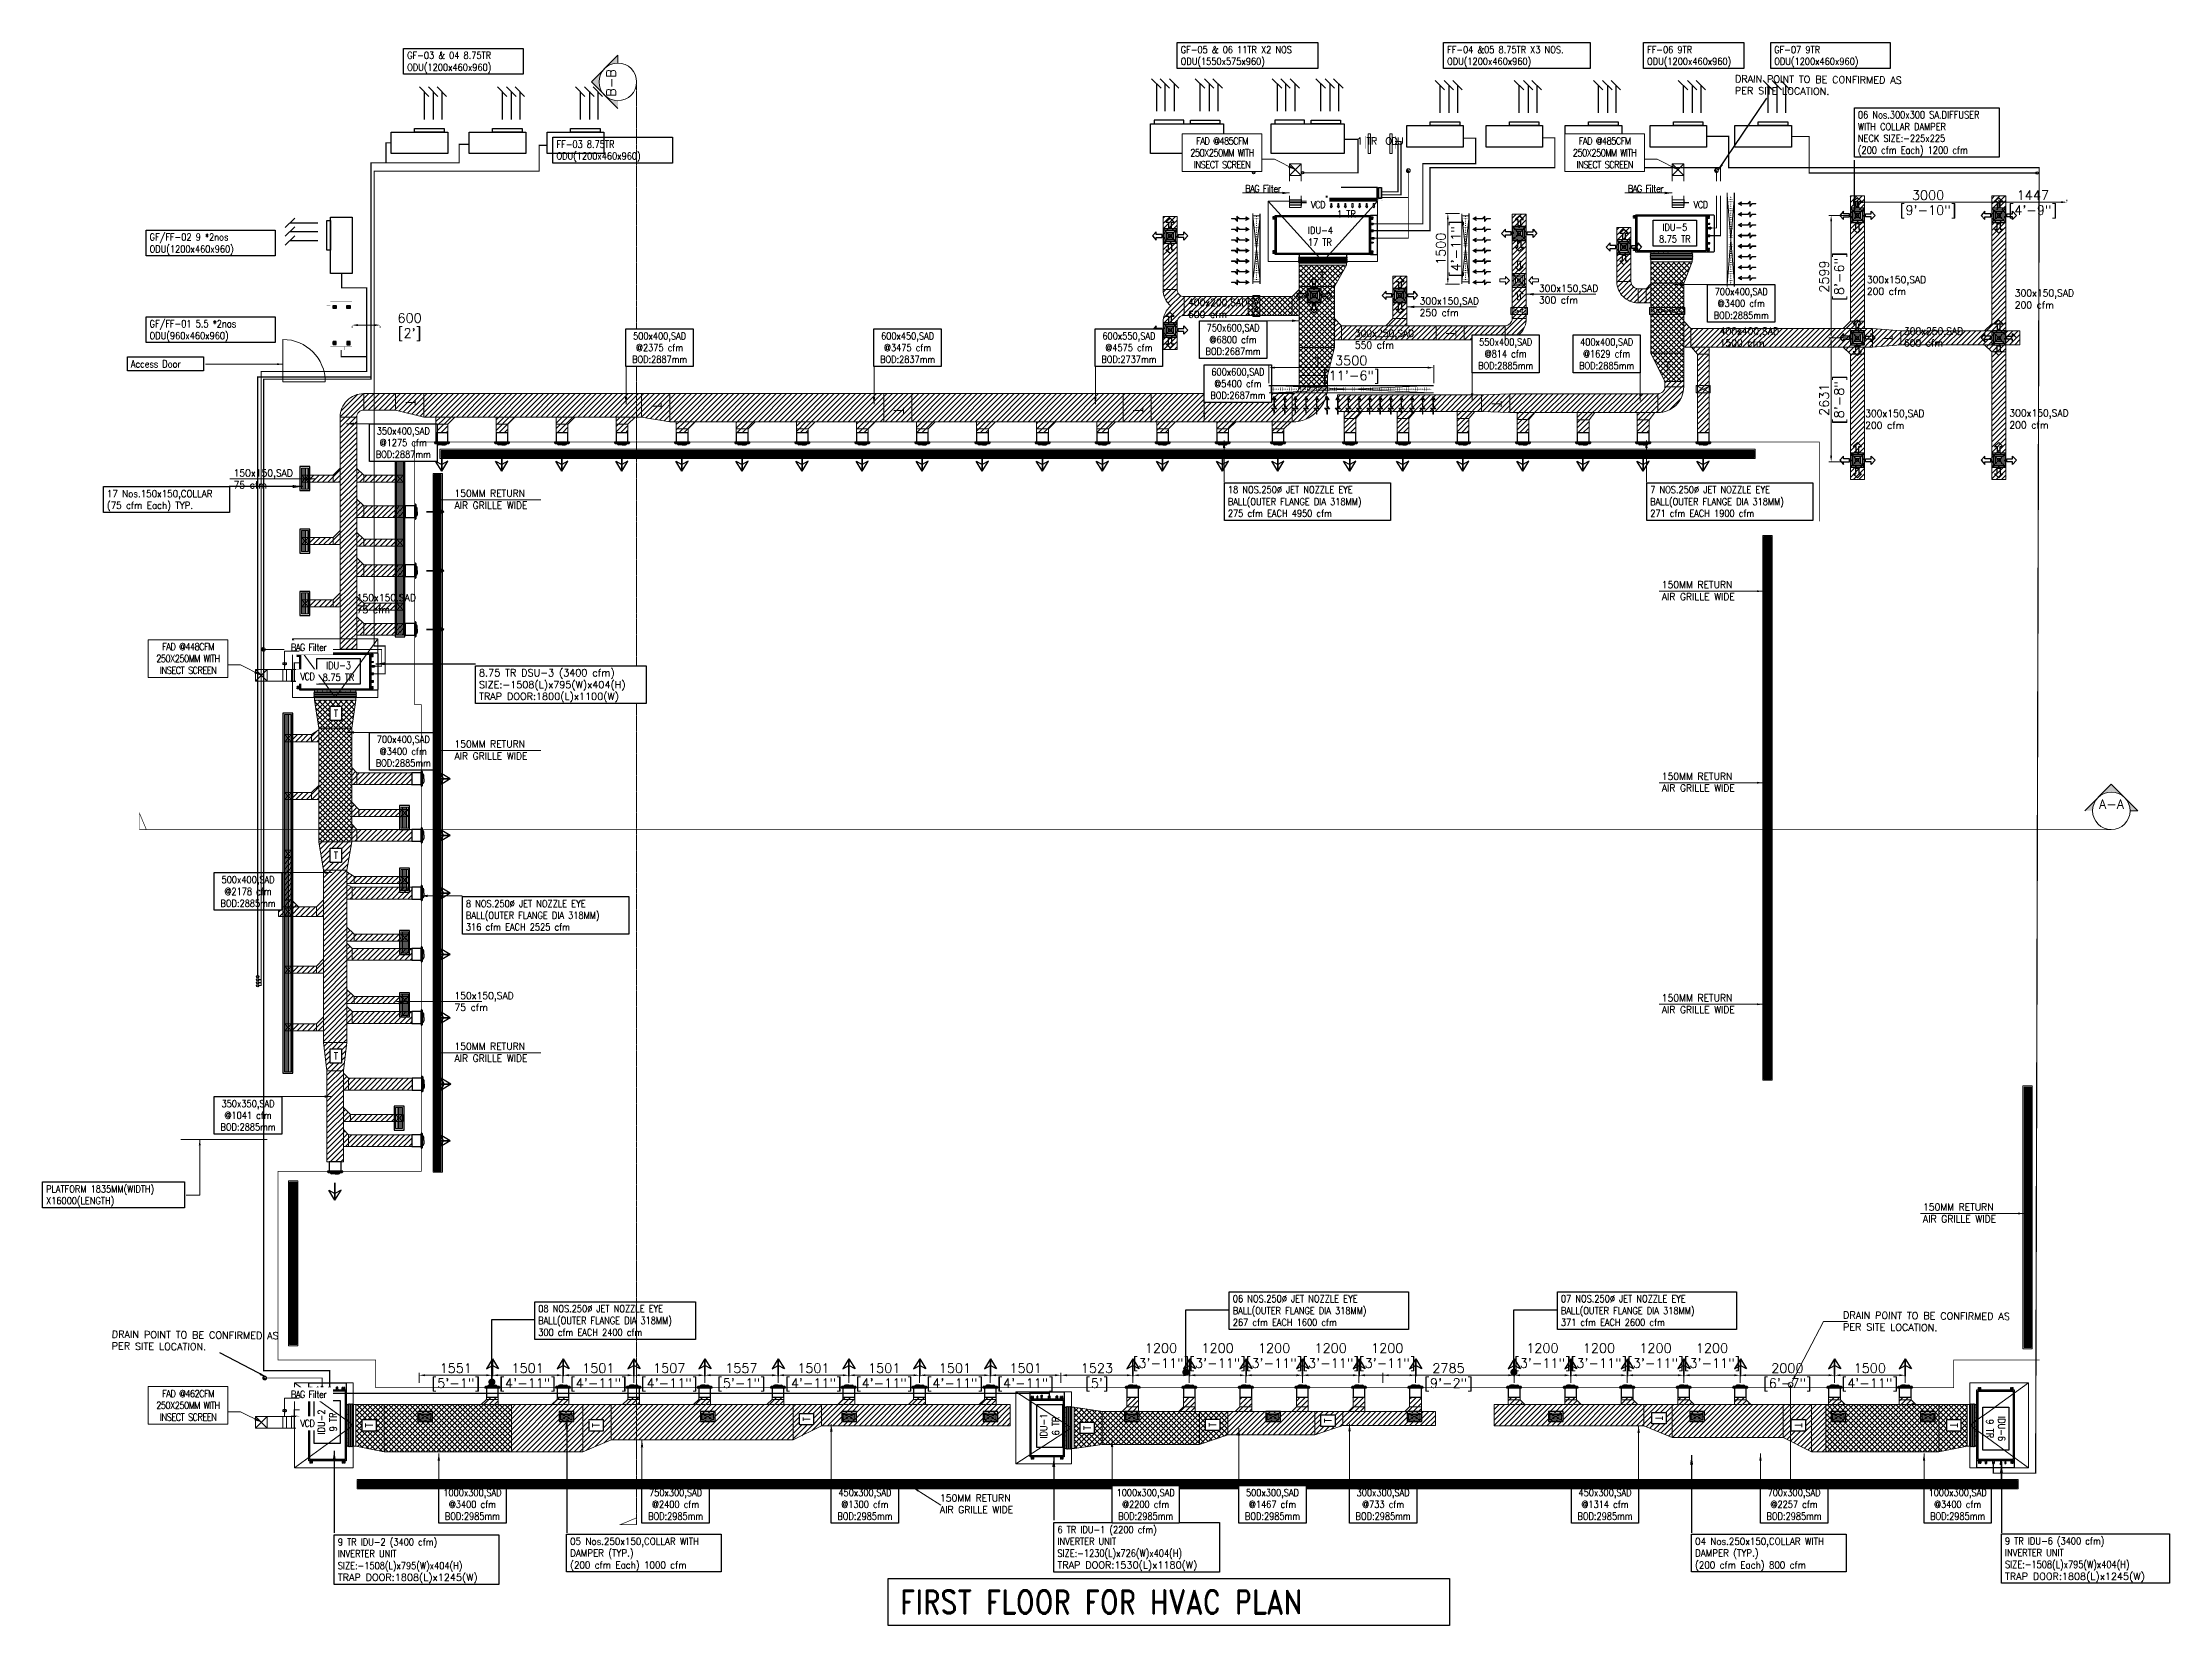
# Model space of a CAD drawing. Header units: millimetres. Extents: x -330573 to 5697, y 22061 to 198972.
# Drawn here: x -116961 to -71814, y 101445 to 135062 of the extents above; entities that cross this region are included whole.
import ezdxf

# ---------------------------------------------------------------- set-up
doc = ezdxf.new("R2010")
doc.units = ezdxf.units.MM
doc.linetypes.add('CENTER', pattern=[2, 1.25, -0.25, 0.25, -0.25])
doc.linetypes.add('HIDDEN', pattern=[0.375, 0.25, -0.125])
for name, color, linetype, lineweight in [('-S-RUBBER PAD', 8, 'Continuous', 0), ('MECH. EQUIPMENT', 8, 'Continuous', 0), ('VL-AC- DRAIN', 42, 'Continuous', 5), ('VL-AC- SECTION', 7, 'Continuous', 18), ('VL-AC-ACCOUSTIC INSULATION', 32, 'Continuous', 25), ('VL-AC-DAMPERS', 5, 'Continuous', 18), ('VL-AC-DIM', 20, 'Continuous', 25), ('VL-AC-EQUIPMENT', 5, 'Continuous', 25), ('VL-AC-EQUIPMENT TEXT', 7, 'Continuous', 25), ('VL-AC-FA', 3, 'Continuous', 18), ('VL-AC-FA_TEXT_50', 7, 'Continuous', 18), ('VL-AC-RA_TEXT_50', 7, 'Continuous', 18), ('VL-AC-RAT', 1, 'Continuous', 5), ('VL-AC-SA', 6, 'Continuous', 5), ('VL-AC-SA_TEXT_50', 7, 'Continuous', 25), ('VL-AC-SAT', 72, 'Continuous', 25), ('VL-AC-SUPPORT', 15, 'Continuous', 18), ('VL-AC-UNIT TRAP DOOR', 40, 'Continuous', 18), ('VL-AC-VRF PIPE', 152, 'Continuous', 30), ('VL-AC-WALL CUTOUT', 7, 'Continuous', 18), ('VL-FC', 21, 'Continuous', 18)]:
    doc.layers.add(name, color=color, linetype=linetype, lineweight=lineweight)
doc.layers.add('HVAC Machine', color=5, linetype='Continuous')
doc.layers.add('HVAC SAD', color=6, linetype='Continuous')
doc.styles.add('50', font='arial.ttf', dxfattribs={"height": 75})
doc.styles.add('ARIAL', font='times.ttf')
doc.styles.add('Romand-2', font='romand.shx', dxfattribs={"height": 2})
doc.styles.add('ROMANS', font='romans.shx', dxfattribs={"height": 200})
doc.styles.get("Standard").update_dxf_attribs({"font": 'arial.ttf'})
doc.styles.add('style1', font='times.ttf', dxfattribs={"width": 0.75})
doc.styles.add('VOLTAS - ROMAND', font='romand.shx', dxfattribs={"width": 0.85})
doc.dimstyles.new('Copy of STANDARD', dxfattribs={"dimtxt": 0.23, "dimasz": 0.1, "dimexe": 0.03, "dimexo": 0.03, "dimgap": 0.1, "dimtad": 0, "dimzin": 9, "dimdsep": 46, "dimtxsty": 'Standard', "dimblk1": 'OBLIQUE', "dimblk2": 'OBLIQUE', "dimsah": 1, "dimcen": 0, "dimdle": 0.1, "dimclrd": 256, "dimclre": 256, "dimclrt": 256, "dimazin": 0, "dimtm": 1e-09, "dimtfac": 0.15, "dimtofl": 0, "dimtmove": 2, "dimatfit": 3, "dimldrblk": 'OBLIQUE', "dimfxl": 1, "dimtolj": 1, "dimtzin": 0, "dimlwd": -1, "dimlwe": -1, "dimarcsym": 0})
doc.dimstyles.new('Creer 1-100 FT', dxfattribs={"dimscale": 100, "dimtxt": 2, "dimasz": 1.5, "dimexe": 0.75, "dimexo": 0.75, "dimgap": 0.5, "dimtad": 1, "dimdec": 0, "dimzin": 1, "dimtxsty": 'style1', "dimblk": 'OBLIQUE', "dimcen": 0, "dimdle": 0.75, "dimclrd": 7, "dimclre": 7, "dimclrt": 6, "dimadec": 0, "dimazin": 0, "dimtfac": 1, "dimtdec": 0, "dimtmove": 2, "dimatfit": 3, "dimfxl": 1, "dimfrac": 2, "dimtolj": 1, "dimtzin": 1, "dimlwd": 25, "dimlwe": 25, "dimarcsym": 1})
doc.dimstyles.new('Dim50', dxfattribs={"dimtxt": 75, "dimasz": 75, "dimexe": 50, "dimexo": 50, "dimgap": 0.09, "dimtad": 0, "dimdec": 0, "dimzin": 0, "dimdsep": 46, "dimtxsty": '50', "dimblk": 'ARCHTICK', "dimcen": 0.09, "dimdle": 50, "dimclrd": 8, "dimclre": 8, "dimclrt": 2, "dimadec": 0, "dimazin": 0, "dimtfac": 1, "dimtdec": 0, "dimtofl": 0, "dimtmove": 0, "dimatfit": 3, "dimldrblk": 'DOT', "dimfxl": 1, "dimtolj": 1, "dimtzin": 0, "dimlwe": -1, "dimarcsym": 0})
doc.dimstyles.new('VL_DIM', dxfattribs={"dimscale": 1.25, "dimtxt": 200, "dimasz": 125, "dimexe": 50, "dimexo": 50, "dimgap": 50, "dimtad": 1, "dimdec": 0, "dimrnd": 1, "dimzin": 9, "dimdsep": 46, "dimtxsty": 'ROMANS', "dimcen": 0.09, "dimdle": 35, "dimclrd": 7, "dimclre": 7, "dimclrt": 7, "dimadec": 0, "dimazin": 0, "dimtfac": 1, "dimtdec": 0, "dimtmove": 2, "dimatfit": 3, "dimfxl": 1, "dimtolj": 1, "dimtzin": 0, "dimlwd": 15, "dimlwe": 15, "dimarcsym": 1})
doc.dimstyles.new('VOLTAS', dxfattribs={"dimscale": 100, "dimtxt": 2, "dimasz": 2, "dimexe": 0.5, "dimexo": 0.5, "dimgap": 0.5, "dimtad": 1, "dimdec": 0, "dimzin": 12, "dimdsep": 46, "dimtxsty": 'ROMANS', "dimcen": 10, "dimdle": 100, "dimclrd": 7, "dimclre": 7, "dimclrt": 7, "dimadec": 0, "dimazin": 0, "dimtfac": 1, "dimtdec": 0, "dimtmove": 1, "dimatfit": 3, "dimfxl": 0.18, "dimtolj": 1, "dimtzin": 0, "dimarcsym": 2})

msp = doc.modelspace()

# ---------------------------------------------------------------- texts
at = {"layer": 'VL-AC- DRAIN', "color": 1, "ltscale": 0.5, "char_height": 150, "width": 3891.468, "attachment_point": 7, "rotation": 359.5157, "style": 'ARIAL'}
for insert in [(-78745.9, 107711.6), (-115493.4, 107304.8)]:
    msp.add_mtext('{\\Fromand|c0;DRAIN POINT TO BE CONFIRMED AS PER SITE LOCATION.}', dxfattribs=dict(at, insert=insert))
at = {"layer": 'VL-AC-EQUIPMENT TEXT', "char_height": 150, "attachment_point": 1, "style": 'VOLTAS - ROMAND'}
for s, insert, width in [('1 TR{\\H1.2x;\\P} ', (-89482.7, 131493.4, -16887.6), 456.857), ('IDU-4\\P\\pxql;17 TR', (-90101.2, 131146.2, 0), 948.643)]:
    msp.add_mtext(s, dxfattribs=dict(at, insert=insert, width=width))
at = {"layer": 'VL-AC-FA_TEXT_50', "color": 7, "ltscale": 325, "insert": (-89111.3, 133045.1), "char_height": 150, "attachment_point": 1, "style": 'Romand-2'}
msp.add_mtext_dynamic_manual_height_columns('\\pxqc;{\\T0.9;1 TR  ODU}', width=1073.731, gutter_width=20, heights=[0], dxfattribs=at)
at = {"layer": 'VL-AC-SA_TEXT_50', "attachment_point": 5, "style": 'VOLTAS - ROMAND', "bg_fill": 19, "box_fill_scale": 1.5, "bg_fill_color": 256, "bg_fill_transparency": 0}
for s, insert, char_height, width in [('\\pxql;GF-03 & 04 8.75TR\\PODU(1200x460x960)', (-108027.6, 134637.3), 150, 2387.861), ('\\pxql;FF-03 8.75TR\\PODU(1200x460x960)', (-104858.3, 132752.4, 0), 150, 2387.861), ('\\pxql;GF/FF-02 9 *2nos\\PODU(1200x460x960)', (-113392.2, 130778.8), 150, 2592.207), ('\\pxql;PLATFORM 1835MM(WIDTH) X16000(LENGTH)', (-115456, 110564.5, 0), 150, 2860.224), ('\\pxql;07 NOS.250∅ JET NOZZLE EYE BALL(OUTER FLANGE DIA 318MM)  \\P371 cfm EACH 2600 cfm', (-82903.9, 108132.3), 150, 3655.171), ('\\pxql;08 NOS.250∅ JET NOZZLE EYE BALL(OUTER FLANGE DIA 318MM)  \\P300 cfm EACH 2400 cfm', (-104807.9, 107921.5), 150, 3261.857), ('\\pxql;FIRST FLOOR FOR HVAC PLAN', (-93053.1, 101944.8), 500, 11417.128)]:
    msp.add_mtext(s, dxfattribs=dict(at, insert=insert, char_height=char_height, width=width))
at = {"layer": 'VL-AC-SA_TEXT_50'}
for s, insert, char_height, width, attachment_point, style in [('\\pxql;{\\Fromand|c0;T}', (-89791.6, 130084.1, -25331.5), 200, 144.857, 5, 'ROMANS'), ('\\pxql;{\\W0.95;300x150,SAD\\P200 cfm}', (-78236.2, 130102.5, 166161.6), 150, 1964.598, 1, 'VOLTAS - ROMAND'), ('\\pxql;{\\W0.95;400x200,SAD\\P600 cfm}', (-92646.4, 129616.1, 166161.6), 150, 1964.598, 1, 'VOLTAS - ROMAND'), ('\\pxql;{\\W0.95;300x150,SAD\\P250 cfm}', (-87729.1, 129649.7, 166161.6), 150, 1964.598, 1, 'VOLTAS - ROMAND'), ('\\pxql;{\\W0.95;300x150,SAD\\P300 cfm}', (-85196.9, 129919, 166161.6), 150, 1964.598, 1, 'VOLTAS - ROMAND'), ('\\pxql;{\\W0.95;300x150,SAD\\P200 cfm}', (-75097.1, 129814.8, 166161.6), 150, 1964.598, 1, 'VOLTAS - ROMAND'), ('\\pxql;{\\W0.95;300x250,SAD\\P550 cfm}', (-89104.4, 128960, 166161.6), 150, 1964.598, 1, 'VOLTAS - ROMAND'), ('\\pxql;{\\W0.95;400x400,SAD\\P1500 cfm}', (-81360.4, 129007.1, 166161.6), 150, 1964.598, 1, 'VOLTAS - ROMAND'), ('\\pxql;{\\W0.95;300x250,SAD\\P600 cfm}', (-77450.5, 129007.1, 166161.6), 150, 1964.598, 1, 'VOLTAS - ROMAND'), ('\\pxql;{\\Fromand|c0;T}', (-89889.4, 128264.9, -25331.5), 200, 144.857, 5, 'ROMANS'), ('\\pxql;{\\Fromand|c0;T}', (-82455.2, 128180.1, -25331.5), 200, 144.857, 5, 'ROMANS'), ('\\pxql;{\\W0.95;300x150,SAD\\P200 cfm}', (-78272.2, 127258.8, 166161.6), 150, 1964.598, 1, 'VOLTAS - ROMAND'), ('\\pxql;{\\W0.95;300x150,SAD\\P200 cfm}', (-75211.8, 127266.9, 166161.6), 150, 1964.598, 1, 'VOLTAS - ROMAND'), ('\\pxql;{\\W0.95;150x150,SAD\\P75 cfm}', (-112905.2, 125993, 166161.6), 150, 1964.598, 1, 'VOLTAS - ROMAND'), ('\\pxql;{\\W0.95;150MM RETURN AIR GRILLE WIDE}', (-108217.3, 125560.9, 166161.6), 150, 1964.598, 1, 'VOLTAS - ROMAND'), ('\\pxql;{\\W0.95;150x150,SAD\\P75 cfm}', (-110292.7, 123345.5, 166161.6), 150, 1964.598, 1, 'VOLTAS - ROMAND'), ('\\pxql;{\\W0.95;150MM RETURN AIR GRILLE WIDE}', (-82589.2, 123620.4, 166161.6), 150, 1964.598, 1, 'VOLTAS - ROMAND'), ('\\pxql;{\\W0.95;150MM RETURN AIR GRILLE WIDE}', (-108217.3, 120237.4, 166161.6), 150, 1964.598, 1, 'VOLTAS - ROMAND'), ('\\pxql;{\\W0.95;150MM RETURN AIR GRILLE WIDE}', (-82589.2, 119553.1, 166161.6), 150, 1964.598, 1, 'VOLTAS - ROMAND'), ('\\pxql;{\\W0.95;150x150,SAD\\P75 cfm}', (-108217.3, 114894.8, 166161.6), 150, 1964.598, 1, 'VOLTAS - ROMAND'), ('\\pxql;{\\W0.95;150MM RETURN AIR GRILLE WIDE}', (-82589.2, 114848.5, 166161.6), 150, 1964.598, 1, 'VOLTAS - ROMAND'), ('\\pxql;{\\W0.95;150MM RETURN AIR GRILLE WIDE}', (-108217.3, 113817.3, 166161.6), 150, 1964.598, 1, 'VOLTAS - ROMAND'), ('\\pxql;{\\W0.95;150MM RETURN AIR GRILLE WIDE}', (-77044.5, 110405.2, 166161.6), 150, 1964.598, 1, 'VOLTAS - ROMAND'), ('\\pxql;{\\W0.95;150MM RETURN AIR GRILLE WIDE}', (-97910.4, 104229, 166161.6), 150, 1964.598, 1, 'VOLTAS - ROMAND')]:
    msp.add_mtext(s, dxfattribs=dict(at, insert=insert, char_height=char_height, width=width, attachment_point=attachment_point, style=style))
at = {"layer": 'VL-AC-SA_TEXT_50', "char_height": 200, "width": 144.857, "attachment_point": 5, "rotation": 270, "style": 'ROMANS'}
for insert in [(-87064.1, 128878.5, -25331.5), (-77799.6, 128772.2, -25331.5), (-109150.1, 127411.5, -25331.5), (-103929.8, 127337.9, -25331.5), (-86100.4, 127383.1, -25331.5), (-98788, 127241, -25331.5), (-93707.5, 127241, -25331.5)]:
    msp.add_mtext('\\pxql;{\\Fromand|c0;T}', dxfattribs=dict(at, insert=insert))

# ---------------------------------------------------------------- blocks, each defined once
blk = doc.blocks.new('_Oblique')
at = {"color": 0, "linetype": 'ByBlock', "lineweight": -2}
blk.add_line((-0.5, -0.5), (0.5, 0.5), dxfattribs=at)
blk = doc.blocks.new('*U51')
at = {"color": 252, "lineweight": 9}
for p, q in [((783227, 314853), (783227, 315303)), ((783257, 314853), (783257, 315303)), ((783287, 314853), (783287, 315303)), ((783317, 314853), (783317, 315303))]:
    blk.add_line(p, q, dxfattribs=at)
at = {"layer": 'VL-AC-SAT'}
blk.add_lwpolyline([(783167, 314823), (783377, 314823), (783377, 315333), (783167, 315333)], close=True, dxfattribs=at)
at = {"layer": 'VL-AC-SAT', "lineweight": 20}
blk.add_lwpolyline([(783197, 314853), (783347, 314853), (783347, 315303), (783197, 315303)], close=True, dxfattribs=at)
blk = doc.blocks.new('*U53')
at = {"color": 252, "lineweight": 9}
for p, q in [((783227, 311825), (783227, 319414)), ((783257, 311825), (783257, 319414)), ((783287, 311825), (783287, 319414)), ((783317, 311825), (783317, 319414))]:
    blk.add_line(p, q, dxfattribs=at)
at = {"layer": 'VL-AC-SAT'}
blk.add_lwpolyline([(783167, 311795), (783377, 311795), (783377, 319444), (783167, 319444)], close=True, dxfattribs=at)
at = {"layer": 'VL-AC-SAT', "lineweight": 20}
blk.add_lwpolyline([(783197, 311825), (783347, 311825), (783347, 319414), (783197, 319414)], close=True, dxfattribs=at)
blk = doc.blocks.new('*U54')
at = {"color": 252, "lineweight": 9}
for p, q in [((783227, 311751), (783227, 315684)), ((783257, 311751), (783257, 315684)), ((783287, 311751), (783287, 315684)), ((783317, 311751), (783317, 315684))]:
    blk.add_line(p, q, dxfattribs=at)
at = {"layer": 'VL-AC-SAT'}
blk.add_lwpolyline([(783167, 311721), (783377, 311721), (783377, 315714), (783167, 315714)], close=True, dxfattribs=at)
at = {"layer": 'VL-AC-SAT', "lineweight": 20}
blk.add_lwpolyline([(783197, 311751), (783347, 311751), (783347, 315684), (783197, 315684)], close=True, dxfattribs=at)
blk = doc.blocks.new('A$C6C724B98')
at = {"layer": 'VL-AC- SECTION'}
h = blk.add_hatch(color=256, dxfattribs=at)
h.dxf.hatch_style = 1
edge = h.paths.add_edge_path()
edge.add_line((6578, 27026), (6578, 27192))
edge.add_ellipse((6578, 27590), major_axis=(398, 21), ratio=1, start_angle=222.0266, end_angle=267.0266, ccw=False)
edge.add_line((6296, 27308), (6578, 27026))
edge = h.paths.add_edge_path()
edge.add_ellipse((6578, 27590), major_axis=(399, 0), ratio=1, start_angle=134.9999, end_angle=224.9999, ccw=False)
edge.add_line((6296, 27872), (6015, 27590))
edge.add_line((6015, 27590), (6296, 27308))
edge = h.paths.add_edge_path()
edge.add_line((6578, 27989), (6578, 28154))
edge.add_line((6578, 28154), (6296, 27872))
edge.add_ellipse((6578, 27590), major_axis=(391, -80), ratio=1, start_angle=101.5785, end_angle=146.5785, ccw=False)
h = blk.add_hatch(color=256, dxfattribs=at)
h.dxf.hatch_style = 1
edge = h.paths.add_edge_path()
edge.add_line((37715, 12110), (37881, 12110))
edge.add_ellipse((38279, 12110), major_axis=(21, -398), ratio=1, start_angle=222.0266, end_angle=267.0266, ccw=False)
edge.add_line((37997, 12392), (37715, 12110))
edge = h.paths.add_edge_path()
edge.add_ellipse((38279, 12110), major_axis=(0, -399), ratio=1, start_angle=134.9999, end_angle=224.9999, ccw=False)
edge.add_line((38561, 12392), (38279, 12673))
edge.add_line((38279, 12673), (37997, 12392))
edge = h.paths.add_edge_path()
edge.add_line((38678, 12110), (38843, 12110))
edge.add_line((38843, 12110), (38561, 12392))
edge.add_ellipse((38279, 12110), major_axis=(-80, -391), ratio=1, start_angle=101.5785, end_angle=146.5785, ccw=False)
at = {"layer": 'VL-AC- SECTION', "linetype": 'CENTER', "lineweight": 0, "ltscale": 10}
blk.add_line((6977, -3049), (6977, 27620), dxfattribs=at)
at = {"layer": 'VL-AC- SECTION'}
for points in [[(6578, 27989), (6578, 28154), (6015, 27590), (6578, 27026)], [(38678, 12110), (38843, 12110), (38279, 12673), (37715, 12110)]]:
    blk.add_lwpolyline(points, dxfattribs=at)
at = {"layer": 'VL-AC- SECTION', "linetype": 'CENTER', "ltscale": 500, "const_width": 13.1}
for points in [[(-3576, 11711), (-3576, 12058), (-3431, 11711)], [(6977, -3049), (6630, -3049), (6977, -2904)]]:
    blk.add_lwpolyline(points, dxfattribs=at)
at = {"layer": 'VL-AC- SECTION', "linetype": 'CENTER', "lineweight": 0, "ltscale": 10, "const_width": 13.1}
blk.add_lwpolyline([(-3576, 12058), (-3576, 11711), (38279, 11711)], dxfattribs=at)
at = {"layer": 'VL-AC- SECTION'}
for centre in [(6578, 27590), (38279, 12110)]:
    blk.add_circle(centre, 399, dxfattribs=at)
at = {"layer": 'VL-AC- SECTION', "insert": (6335, 27859, -2496054), "char_height": 200, "width": 2957.81, "attachment_point": 3, "rotation": 90, "style": 'Romand-2'}
blk.add_mtext('B-B', dxfattribs=at)
at = {"layer": 'VL-AC- SECTION', "insert": (38548, 12353, -2496054), "char_height": 200, "width": 2957.81, "attachment_point": 3, "style": 'Romand-2'}
blk.add_mtext('A-A', dxfattribs=at)
blk = doc.blocks.new('IDU 1.0 TR')
at = {"layer": 'VL-AC-EQUIPMENT', "color": 1}
for p, q in [((-502, 219), (-502, 238)), ((-502, 238), (581, 238)), ((-502, 219), (581, 219)), ((581, 238), (581, 219))]:
    blk.add_line(p, q, dxfattribs=at)
at = {"layer": 'VL-AC-EQUIPMENT', "color": 3, "lineweight": 0, "ltscale": 0.05}
for p, q in [((-421, 396), (-444, 360)), ((-432, 360), (-444, 360)), ((-432, 360), (-432, 306)), ((-432, 306), (-409, 306)), ((-421, 396), (-397, 360)), ((-409, 306), (-409, 360)), ((-397, 360), (-409, 360)), ((-271, 396), (-294, 360)), ((-282, 360), (-294, 360)), ((-282, 360), (-282, 306)), ((-282, 306), (-259, 306)), ((-271, 396), (-247, 360)), ((-259, 306), (-259, 360)), ((-247, 360), (-259, 360)), ((-121, 396), (-144, 360)), ((-132, 360), (-144, 360)), ((-132, 360), (-132, 306)), ((-132, 306), (-109, 306)), ((-121, 396), (-97, 360)), ((-109, 306), (-109, 360)), ((-97, 360), (-109, 360)), ((29, 396), (6, 360)), ((18, 360), (6, 360)), ((18, 360), (18, 306)), ((18, 306), (41, 306)), ((29, 396), (53, 360)), ((41, 306), (41, 360)), ((53, 360), (41, 360)), ((179, 396), (156, 360)), ((168, 360), (156, 360)), ((168, 360), (168, 306)), ((168, 306), (191, 306)), ((179, 396), (203, 360)), ((191, 306), (191, 360)), ((203, 360), (191, 360)), ((329, 396), (306, 360)), ((318, 360), (306, 360)), ((318, 360), (318, 306)), ((318, 306), (341, 306)), ((329, 396), (353, 360)), ((341, 306), (341, 360)), ((353, 360), (341, 360)), ((479, 396), (456, 360)), ((468, 360), (456, 360)), ((468, 360), (468, 306)), ((468, 306), (491, 306)), ((479, 396), (503, 360)), ((491, 306), (491, 360)), ((503, 360), (491, 360))]:
    blk.add_line(p, q, dxfattribs=at)
at = {"layer": 'VL-AC-EQUIPMENT', "color": 5, "const_width": 1.91}
blk.add_lwpolyline([(600, -54), (-600, -54), (-600, 226, -0.414214), (-580, 246), (580, 246, -0.414214), (600, 226)], format="xyb", close=True, dxfattribs=at)
at = {"layer": 'VL-AC-EQUIPMENT', "color": 1}
for points in [[(-521, -35), (-581, -35), (-581, 200), (-521, 200)], [(-529, -28), (-573, -28), (-573, 192), (-529, 192)]]:
    blk.add_lwpolyline(points, close=True, dxfattribs=at)
for points in [[(581, 226, 0.414214), (573, 233), (-494, 233, 0.414214), (-502, 226)], [(581, 219, 0.414214), (573, 227), (-494, 227, 0.414214), (-502, 219)]]:
    blk.add_lwpolyline(points, format="xyb", dxfattribs=at)
for points in [[(-502, 184), (-502, -20, 0.414214), (-487, -35), (566, -35, 0.414214), (581, -20), (581, 184, 0.414214), (566, 200), (-487, 200, 0.414214)], [(-494, 184), (-494, -20, 0.414214), (-487, -28), (566, -28, 0.414214), (573, -20), (573, 184, 0.414214), (566, 192), (-487, 192, 0.414214)]]:
    blk.add_lwpolyline(points, format="xyb", close=True, dxfattribs=at)
blk = doc.blocks.new('VL EQUIPMENT')
at = {"layer": 'MECH. EQUIPMENT'}
for p, q in [((12041, 41995), (12073, 41995)), ((12073, 41115), (12073, 41995)), ((12098, 41115), (12098, 41995)), ((12123, 41115), (12123, 41995)), ((12148, 41115), (12148, 41995)), ((12173, 41115), (12173, 41995)), ((12198, 41115), (12198, 41995)), ((12041, 41115), (12073, 41115))]:
    blk.add_line(p, q, dxfattribs=at)
for points in [[(12073, 41995), (12085, 42010), (12098, 41995)], [(12098, 41995), (12110, 42010), (12123, 41995)], [(12123, 41995), (12135, 42010), (12148, 41995)], [(12148, 41995), (12160, 42010), (12173, 41995)], [(12173, 41995), (12185, 42010), (12198, 41995)], [(12073, 41115), (12085, 41100), (12098, 41115)], [(12098, 41115), (12110, 41100), (12123, 41115)], [(12123, 41115), (12135, 41100), (12148, 41115)], [(12148, 41115), (12160, 41100), (12173, 41115)], [(12173, 41115), (12185, 41100), (12198, 41115)]]:
    blk.add_lwpolyline(points, dxfattribs=at)
for centre in [(12061, 41988), (12061, 41928), (12061, 41828), (12061, 41728), (12061, 41628), (12061, 41528), (12061, 41428), (12061, 41328), (12061, 41228), (12061, 41126)]:
    blk.add_circle(centre, 1.45, dxfattribs=at)
at = {"layer": 'VL-AC-EQUIPMENT'}
for p, q in [((11271, 42269), (11246, 42269)), ((11290, 42359), (11271, 42359)), ((11271, 42309), (11271, 42359)), ((11286, 42284), (11286, 42309)), ((11288, 42343), (11290, 42343)), ((11304, 42329), (11288, 42329)), ((11290, 42359), (11290, 42343)), ((11321, 42359), (11302, 42359)), ((11302, 42359), (11302, 42343)), ((11302, 42343), (11304, 42343)), ((11321, 42309), (11321, 42359)), ((11959, 42309), (11959, 42359)), ((11978, 42359), (11959, 42359)), ((11976, 42343), (11978, 42343)), ((11992, 42329), (11976, 42329)), ((11978, 42359), (11978, 42343)), ((12009, 42359), (11990, 42359)), ((11990, 42359), (11990, 42343)), ((11990, 42343), (11992, 42343)), ((12001, 42284), (12001, 42309)), ((12009, 42309), (12009, 42359)), ((12016, 42269), (12041, 42269)), ((11271, 40841), (11246, 40841)), ((11271, 40801), (11271, 40751)), ((11290, 40751), (11271, 40751)), ((11286, 40826), (11286, 40801)), ((11288, 40781), (11304, 40781)), ((11290, 40767), (11288, 40767)), ((11290, 40751), (11290, 40767)), ((11302, 40751), (11302, 40767)), ((11321, 40751), (11302, 40751)), ((11321, 40801), (11321, 40751)), ((11428, 40762), (11447, 40762)), ((11428, 40762), (11428, 40744)), ((11447, 40744), (11428, 40744)), ((11431, 40778), (11445, 40778)), ((11431, 40778), (11431, 40764)), ((11431, 40764), (11445, 40764)), ((11432, 40764), (11432, 40762)), ((11433, 40801), (11433, 40778)), ((11442, 40767), (11440, 40767)), ((11443, 40801), (11443, 40778)), ((11444, 40764), (11444, 40762)), ((11445, 40778), (11445, 40764)), ((11447, 40762), (11447, 40744)), ((11514, 40749), (11514, 40723)), ((11514, 40749), (11543, 40749)), ((11514, 40723), (11543, 40723)), ((11517, 40771), (11517, 40754)), ((11517, 40771), (11540, 40771)), ((11517, 40754), (11540, 40754)), ((11518, 40754), (11518, 40749)), ((11521, 40801), (11521, 40771)), ((11537, 40801), (11537, 40771)), ((11540, 40771), (11540, 40754)), ((11540, 40754), (11540, 40749)), ((11543, 40749), (11543, 40723)), ((11673, 40801), (11674, 40768)), ((11706, 40768), (11674, 40768)), ((11674, 40768), (11674, 40743)), ((11706, 40743), (11674, 40743)), ((11707, 40801), (11706, 40768)), ((11706, 40768), (11706, 40743)), ((11834, 40801), (11835, 40768)), ((11867, 40768), (11835, 40768)), ((11835, 40768), (11835, 40743)), ((11867, 40743), (11835, 40743)), ((11868, 40801), (11867, 40768)), ((11867, 40768), (11867, 40743)), ((11959, 40801), (11959, 40751)), ((11978, 40751), (11959, 40751)), ((11976, 40781), (11992, 40781)), ((11978, 40767), (11976, 40767)), ((11978, 40751), (11978, 40767)), ((11990, 40751), (11990, 40767)), ((11992, 40767), (11990, 40767)), ((12009, 40751), (11990, 40751)), ((12001, 40826), (12001, 40801)), ((12009, 40801), (12009, 40751)), ((12016, 40841), (12041, 40841))]:
    blk.add_line(p, q, dxfattribs=at)
at = {"layer": 'VL-AC-EQUIPMENT', "flags": 128}
for points in [[(12041, 42309), (11246, 42309), (11246, 40801), (12041, 40801)], [(12016, 42284), (11271, 42284), (11271, 40826), (12016, 40826)]]:
    blk.add_lwpolyline(points, close=True, dxfattribs=at)
blk.add_lwpolyline([(11246, 40801), (11246, 40676, 0.414214), (11271, 40651), (12016, 40651, 0.414214), (12041, 40676), (12041, 40801)], format="xyb", dxfattribs=at)
at = {"layer": 'VL-AC-EQUIPMENT'}
for centre, start, end in [((11288, 42336), 90, 270), ((11304, 42336), 270, 90), ((11976, 42336), 90, 270), ((11992, 42336), 270, 90), ((11288, 40774), 90, 270), ((11304, 40774), 270, 90), ((11976, 40774), 90, 270), ((11992, 40774), 270, 90)]:
    blk.add_arc(centre, 7, start, end, dxfattribs=at)
blk = doc.blocks.new('*U48')
for p, q in [((-150, 150), (150, -150)), ((150, 150), (-150, -150))]:
    blk.add_line(p, q)
for points in [[(-376, 0), (-293, -88), (-293, -32), (-170, -32), (-170, 32), (-293, 32), (-293, 88)], [(-150, -150), (150, -150), (150, 150), (-150, 150)], [(0, 376), (88, 293), (32, 293), (32, 170), (-32, 170), (-32, 293), (-88, 293)], [(376, 0), (293, -88), (293, -32), (170, -32), (170, 32), (293, 32), (293, 88)], [(0, -376), (88, -293), (32, -293), (32, -170), (-32, -170), (-32, -293), (-88, -293)]]:
    blk.add_lwpolyline(points, close=True)
at = {"color": 8}
for points in [[(-112, -112), (112, -112), (112, 112), (-112, 112)], [(-75, -75), (75, -75), (75, 75), (-75, 75)], [(-38, -38), (38, -38), (38, 38), (-38, 38)]]:
    blk.add_lwpolyline(points, close=True, dxfattribs=at)
blk = doc.blocks.new('17 TR DSU')
at = {"layer": 'VL-AC-EQUIPMENT'}
for p, q in [((-1010, 376), (-1060, 376)), ((-1060, 376), (-1060, 357)), ((-985, 372), (-1060, 372)), ((-1060, 357), (-1044, 357)), ((-1060, 345), (-1044, 345)), ((-1060, 345), (-1060, 326)), ((-1010, 326), (-1060, 326)), ((-1044, 359), (-1044, 357)), ((-1044, 345), (-1044, 343)), ((-1030, 343), (-1030, 359)), ((-975, 382), (-975, 407)), ((975, 382), (975, 407)), ((985, 372), (1010, 372)), ((1010, 376), (1060, 376)), ((1010, 326), (1060, 326)), ((1014, 251), (1010, 251)), ((1014, 211), (1010, 211)), ((1014, 105), (1010, 105)), ((1014, 65), (1010, 65)), ((1014, 251), (1014, 211)), ((1014, 248), (1044, 247)), ((1014, 214), (1044, 215)), ((1014, 105), (1014, 65)), ((1014, 102), (1044, 102)), ((1014, 69), (1044, 69)), ((1030, 343), (1030, 359)), ((1044, 359), (1044, 357)), ((1060, 357), (1044, 357)), ((1060, 345), (1044, 345)), ((1044, 345), (1044, 343)), ((1044, 247), (1044, 215)), ((1044, 247), (1068, 247)), ((1044, 215), (1068, 215)), ((1044, 102), (1044, 69)), ((1044, 101), (1068, 101)), ((1044, 69), (1068, 69)), ((1060, 376), (1060, 357)), ((1060, 345), (1060, 326)), ((1068, 247), (1068, 215)), ((1068, 101), (1068, 69)), ((-1010, -347), (-1060, -347)), ((-1060, -347), (-1060, -366)), ((-1060, -366), (-1044, -366)), ((-1060, -378), (-1044, -378)), ((-1060, -378), (-1060, -398)), ((-1010, -398), (-1060, -398)), ((-1044, -364), (-1044, -366)), ((-1044, -378), (-1044, -380)), ((-1030, -380), (-1030, -364)), ((-985, -388), (-1010, -388)), ((-975, -398), (-975, -423)), ((975, -398), (975, -423)), ((985, -388), (1010, -388)), ((1010, -68), (1041, -68)), ((1010, -84), (1041, -84)), ((1010, -162), (1034, -162)), ((1010, -172), (1034, -172)), ((1010, -347), (1060, -347)), ((1010, -398), (1060, -398)), ((1030, -380), (1030, -364)), ((1034, -174), (1034, -160)), ((1034, -160), (1048, -160)), ((1034, -174), (1048, -174)), ((1041, -64), (1058, -64)), ((1041, -87), (1041, -64)), ((1041, -87), (1058, -87)), ((1044, -364), (1044, -366)), ((1060, -366), (1044, -366)), ((1060, -378), (1044, -378)), ((1044, -378), (1044, -380)), ((1048, -174), (1048, -160)), ((1048, -161), (1049, -161)), ((1048, -173), (1049, -173)), ((1049, -176), (1049, -158)), ((1049, -158), (1067, -158)), ((1049, -176), (1067, -176)), ((1058, -87), (1058, -64)), ((1058, -65), (1062, -65)), ((1058, -87), (1062, -87)), ((1060, -347), (1060, -366)), ((1060, -378), (1060, -398)), ((1062, -61), (1088, -61)), ((1062, -90), (1062, -61)), ((1062, -90), (1088, -90)), ((1067, -158), (1067, -176)), ((1088, -90), (1088, -61))]:
    blk.add_line(p, q, dxfattribs=at)
at = {"layer": 'VL-AC-EQUIPMENT', "color": 8}
for p, q in [((-500, -423), (-500, -475)), ((500, -423), (500, -475)), ((-500, -475), (500, -475)), ((-500, -500), (500, -500)), ((-500, -525), (500, -525)), ((-500, -550), (500, -550)), ((-500, -575), (500, -575)), ((-500, -600), (500, -600))]:
    blk.add_line(p, q, dxfattribs=at)
at = {"layer": 'VL-AC-EQUIPMENT'}
for points in [[(-1010, -423), (-1010, 407), (1010, 407), (1010, -423)], [(-985, -398), (-985, 382), (985, 382), (985, -398)]]:
    blk.add_lwpolyline(points, close=True, dxfattribs=at)
at = {"layer": 'VL-AC-EQUIPMENT', "flags": 128}
blk.add_lwpolyline([(1010, -423), (1135, -423, 0.414214), (1160, -398), (1160, 382, 0.414214), (1135, 407), (1010, 407)], format="xyb", dxfattribs=at)
at = {"layer": 'VL-AC-EQUIPMENT', "color": 8}
for points in [[(-500, -475), (-515, -487), (-500, -500)], [(-500, -500), (-515, -512), (-500, -525)], [(-500, -525), (-515, -537), (-500, -550)], [(-500, -550), (-515, -562), (-500, -575)], [(-500, -575), (-515, -587), (-500, -600)], [(500, -475), (515, -487), (500, -500)], [(500, -500), (515, -512), (500, -525)], [(500, -525), (515, -537), (500, -550)], [(500, -550), (515, -562), (500, -575)], [(500, -575), (515, -587), (500, -600)]]:
    blk.add_lwpolyline(points, dxfattribs=at)
at = {"layer": 'VL-AC-EQUIPMENT'}
for centre, start, end in [((-1037, 359), 0, 180), ((-1037, 343), 180, 0), ((1037, 359), 0, 180), ((1037, 343), 180, 0), ((-1037, -364), 0, 180), ((-1037, -380), 180, 0), ((1037, -364), 0, 180), ((1037, -380), 180, 0)]:
    blk.add_arc(centre, 7, start, end, dxfattribs=at)
blk = doc.blocks.new('*U99')
at = {"color": 8}
for p, q in [((30, 66), (27901, 66)), ((30, 54), (27901, 54)), ((30, 42), (27901, 42)), ((30, 30), (27901, 30)), ((30, 18), (27901, 18)), ((30, 6), (27901, 6)), ((30, -6), (27901, -6)), ((30, -18), (27901, -18)), ((30, -30), (27901, -30)), ((30, -42), (27901, -42)), ((30, -54), (27901, -54))]:
    blk.add_line(p, q, dxfattribs=at)
for points in [[(5, 105), (5, -95), (27926, -95), (27926, 105)], [(30, 80), (30, -70), (27901, -70), (27901, 80)]]:
    blk.add_lwpolyline(points, close=True)
blk = doc.blocks.new('*U101')
at = {"color": 8}
for p, q in [((30, 66), (11551, 66)), ((30, 54), (11551, 54)), ((30, 42), (11551, 42)), ((30, 30), (11551, 30)), ((30, 18), (11551, 18)), ((30, 6), (11551, 6)), ((30, -6), (11551, -6)), ((30, -18), (11551, -18)), ((30, -30), (11551, -30)), ((30, -42), (11551, -42)), ((30, -54), (11551, -54))]:
    blk.add_line(p, q, dxfattribs=at)
for points in [[(5, 105), (5, -95), (11576, -95), (11576, 105)], [(30, 80), (30, -70), (11551, -70), (11551, 80)]]:
    blk.add_lwpolyline(points, close=True)
blk = doc.blocks.new('*U281')
at = {"color": 8}
for p, q in [((30, 66), (35241, 66)), ((30, 54), (35241, 54)), ((30, 42), (35241, 42)), ((30, 30), (35241, 30)), ((30, 18), (35241, 18)), ((30, 6), (35241, 6)), ((30, -6), (35241, -6)), ((30, -18), (35241, -18)), ((30, -30), (35241, -30)), ((30, -42), (35241, -42)), ((30, -54), (35241, -54))]:
    blk.add_line(p, q, dxfattribs=at)
for points in [[(5, 105), (5, -95), (35266, -95), (35266, 105)], [(30, 80), (30, -70), (35241, -70), (35241, 80)]]:
    blk.add_lwpolyline(points, close=True)
blk = doc.blocks.new('*U102')
at = {"color": 8}
for p, q in [((30, 66), (14821, 66)), ((30, 54), (14821, 54)), ((30, 42), (14821, 42)), ((30, 30), (14821, 30)), ((30, 18), (14821, 18)), ((30, 6), (14821, 6)), ((30, -6), (14821, -6)), ((30, -18), (14821, -18)), ((30, -30), (14821, -30)), ((30, -42), (14821, -42)), ((30, -54), (14821, -54))]:
    blk.add_line(p, q, dxfattribs=at)
for points in [[(5, 105), (5, -95), (14846, -95), (14846, 105)], [(30, 80), (30, -70), (14821, -70), (14821, 80)]]:
    blk.add_lwpolyline(points, close=True)
blk = doc.blocks.new('*U103')
at = {"color": 8}
for p, q in [((30, 66), (3482, 66)), ((30, 54), (3482, 54)), ((30, 42), (3482, 42)), ((30, 30), (3482, 30)), ((30, 18), (3482, 18)), ((30, 6), (3482, 6)), ((30, -6), (3482, -6)), ((30, -18), (3482, -18)), ((30, -30), (3482, -30)), ((30, -42), (3482, -42)), ((30, -54), (3482, -54))]:
    blk.add_line(p, q, dxfattribs=at)
for points in [[(5, 105), (5, -95), (3507, -95), (3507, 105)], [(30, 80), (30, -70), (3482, -70), (3482, 80)]]:
    blk.add_lwpolyline(points, close=True)
blk = doc.blocks.new('*D104')
at = {"layer": 'Defpoints', "color": 0, "transparency": 16777216}
for p in [(-90931, 128157), (-90931, 127776), (-87431, 127775)]:
    blk.add_point(p, dxfattribs=at)
at = {"layer": 'VL-FC', "color": 7, "lineweight": 15, "transparency": 16777216}
for p, q in [((-90931, 127826), (-90931, 128207)), ((-87556, 128157), (-90806, 128157)), ((-87431, 127825), (-87431, 128207))]:
    blk.add_line(p, q, dxfattribs=at)
at = {"layer": 'VL-FC', "color": 7, "transparency": 16777216}
for points in [[(-90806, 128178), (-90806, 128136), (-90931, 128157)], [(-87556, 128178), (-87556, 128136), (-87431, 128157)]]:
    blk.add_solid(points, dxfattribs=at)
at = {"layer": 'VL-FC', "color": 7, "transparency": 16777216, "char_height": 200, "attachment_point": 5, "style": 'ROMANS'}
for s, insert in [('\\A1;3500', (-89181, 128307)), ('\\A1;[11\'-6"]', (-89181, 127955))]:
    blk.add_mtext(s, dxfattribs=dict(at, insert=insert))
blk = doc.blocks.new('*U90')
blk.add_line((112, 112), (-112, -112))
for points in [[(-152, 0), (-215, 66), (-215, 24), (-307, 24), (-307, -24), (-215, -24), (-215, -66)], [(-112, -112), (112, -112), (112, 112), (-112, 112)], [(0, 152), (-66, 215), (-24, 215), (-24, 307), (24, 307), (24, 215), (66, 215)], [(152, 0), (215, -66), (215, -24), (307, -24), (307, 24), (215, 24), (215, 66)], [(0, -152), (66, -215), (24, -215), (24, -307), (-24, -307), (-24, -215), (-66, -215)]]:
    blk.add_lwpolyline(points, close=True)
at = {"color": 8}
for points in [[(-84, -84), (84, -84), (84, 84), (-84, 84)], [(-56, -56), (56, -56), (56, 56), (-56, 56)], [(-28, -28), (28, -28), (28, 28), (-28, 28)]]:
    blk.add_lwpolyline(points, close=True, dxfattribs=at)
blk = doc.blocks.new('*D108')
at = {"layer": 'Defpoints', "color": 0, "transparency": 16777216}
for p in [(-87131, 131430), (-86834, 131430), (-86834, 129930)]:
    blk.add_point(p, dxfattribs=at)
at = {"layer": 'VL-AC-RA_TEXT_50', "color": 7, "lineweight": 15, "transparency": 16777216}
for p, q in [((-86884, 131430), (-87181, 131430)), ((-87131, 130055), (-87131, 131305)), ((-86884, 129930), (-87181, 129930))]:
    blk.add_line(p, q, dxfattribs=at)
at = {"layer": 'VL-AC-RA_TEXT_50', "color": 7, "transparency": 16777216}
for points in [[(-87152, 131305), (-87111, 131305), (-87131, 131430)], [(-87152, 130055), (-87111, 130055), (-87131, 129930)]]:
    blk.add_solid(points, dxfattribs=at)
at = {"layer": 'VL-AC-RA_TEXT_50', "color": 7, "transparency": 16777216, "char_height": 200, "attachment_point": 5, "rotation": 90, "style": 'ROMANS'}
for s, insert in [('\\A1;1500', (-87281, 130680)), ('\\A1;[4\'-11"]', (-86929, 130680))]:
    blk.add_mtext(s, dxfattribs=dict(at, insert=insert))
blk = doc.blocks.new('*U127')
at = {"color": 252, "lineweight": 9}
for p, q in [((783227, 315136), (783227, 315386)), ((783257, 315136), (783257, 315386)), ((783287, 315136), (783287, 315386)), ((783317, 315136), (783317, 315386))]:
    blk.add_line(p, q, dxfattribs=at)
at = {"layer": 'VL-AC-SAT'}
blk.add_lwpolyline([(783167, 315106), (783377, 315106), (783377, 315416), (783167, 315416)], close=True, dxfattribs=at)
at = {"layer": 'VL-AC-SAT', "lineweight": 20}
blk.add_lwpolyline([(783197, 315136), (783347, 315136), (783347, 315386), (783197, 315386)], close=True, dxfattribs=at)
blk = doc.blocks.new('*D210')
at = {"layer": 'Defpoints', "color": 0, "transparency": 16777216}
for p in [(-78925, 106759), (-78925, 106548), (-77425, 106548)]:
    blk.add_point(p, dxfattribs=at)
at = {"layer": 'VL-AC-DIM', "color": 7, "lineweight": 15, "transparency": 16777216}
for p, q in [((-78925, 106598), (-78925, 106809)), ((-77550, 106759), (-78800, 106759)), ((-77425, 106598), (-77425, 106809))]:
    blk.add_line(p, q, dxfattribs=at)
at = {"layer": 'VL-AC-DIM', "color": 7, "transparency": 16777216}
for points in [[(-78800, 106780), (-78800, 106738), (-78925, 106759)], [(-77550, 106780), (-77550, 106738), (-77425, 106759)]]:
    blk.add_solid(points, dxfattribs=at)
at = {"layer": 'VL-AC-DIM', "color": 7, "transparency": 16777216, "char_height": 200, "attachment_point": 5, "style": 'ROMANS'}
for s, insert in [('\\A1;1500', (-78175, 106909)), ('\\A1;[4\'-11"]', (-78175, 106557))]:
    blk.add_mtext(s, dxfattribs=dict(at, insert=insert))
blk = doc.blocks.new('*D211')
at = {"layer": 'Defpoints', "color": 0, "transparency": 16777216}
for p in [(-80924, 106759), (-80924, 106548), (-78925, 106548)]:
    blk.add_point(p, dxfattribs=at)
at = {"layer": 'VL-AC-DIM', "color": 7, "lineweight": 15, "transparency": 16777216}
for p, q in [((-80924, 106598), (-80924, 106809)), ((-79050, 106759), (-80799, 106759)), ((-78925, 106598), (-78925, 106809))]:
    blk.add_line(p, q, dxfattribs=at)
at = {"layer": 'VL-AC-DIM', "color": 7, "transparency": 16777216}
for points in [[(-80799, 106780), (-80799, 106738), (-80924, 106759)], [(-79050, 106780), (-79050, 106738), (-78925, 106759)]]:
    blk.add_solid(points, dxfattribs=at)
at = {"layer": 'VL-AC-DIM', "color": 7, "transparency": 16777216, "char_height": 200, "attachment_point": 5, "style": 'ROMANS'}
for s, insert in [('\\A1;2000', (-79924, 106909)), ('\\A1;[6\'-7"]', (-79924, 106557))]:
    blk.add_mtext(s, dxfattribs=dict(at, insert=insert))
blk = doc.blocks.new('*D212')
at = {"layer": 'Defpoints', "color": 0, "transparency": 16777216}
for p in [(-82124, 106759), (-82124, 106548), (-80924, 106548)]:
    blk.add_point(p, dxfattribs=at)
at = {"layer": 'VL-AC-DIM', "color": 7, "lineweight": 15, "transparency": 16777216}
for p, q in [((-82124, 106598), (-82124, 106809)), ((-81049, 106759), (-81999, 106759)), ((-80924, 106598), (-80924, 106809))]:
    blk.add_line(p, q, dxfattribs=at)
at = {"layer": 'VL-AC-DIM', "color": 7, "transparency": 16777216}
for points in [[(-81999, 106780), (-81999, 106738), (-82124, 106759)], [(-81049, 106780), (-81049, 106738), (-80924, 106759)]]:
    blk.add_solid(points, dxfattribs=at)
at = {"layer": 'VL-AC-DIM', "color": 7, "transparency": 16777216, "char_height": 200, "attachment_point": 5, "style": 'ROMANS'}
for s, insert in [('\\A1;[3\'-11"]', (-81524, 106984)), ('\\A1;1200', (-81524, 107336))]:
    blk.add_mtext(s, dxfattribs=dict(at, insert=insert))
blk = doc.blocks.new('*D213')
at = {"layer": 'Defpoints', "color": 0, "transparency": 16777216}
for p in [(-83324, 106759), (-83324, 106548), (-82124, 106548)]:
    blk.add_point(p, dxfattribs=at)
at = {"layer": 'VL-AC-DIM', "color": 7, "lineweight": 15, "transparency": 16777216}
for p, q in [((-83324, 106598), (-83324, 106809)), ((-82249, 106759), (-83199, 106759)), ((-82124, 106598), (-82124, 106809))]:
    blk.add_line(p, q, dxfattribs=at)
at = {"layer": 'VL-AC-DIM', "color": 7, "transparency": 16777216}
for points in [[(-83199, 106780), (-83199, 106738), (-83324, 106759)], [(-82249, 106780), (-82249, 106738), (-82124, 106759)]]:
    blk.add_solid(points, dxfattribs=at)
at = {"layer": 'VL-AC-DIM', "color": 7, "transparency": 16777216, "char_height": 200, "attachment_point": 5, "style": 'ROMANS'}
for s, insert in [('\\A1;[3\'-11"]', (-82724, 106984)), ('\\A1;1200', (-82724, 107336))]:
    blk.add_mtext(s, dxfattribs=dict(at, insert=insert))
blk = doc.blocks.new('*D214')
at = {"layer": 'Defpoints', "color": 0, "transparency": 16777216}
for p in [(-84524, 106759), (-84524, 106548), (-83324, 106548)]:
    blk.add_point(p, dxfattribs=at)
at = {"layer": 'VL-AC-DIM', "color": 7, "lineweight": 15, "transparency": 16777216}
for p, q in [((-84524, 106598), (-84524, 106809)), ((-83449, 106759), (-84399, 106759)), ((-83324, 106598), (-83324, 106809))]:
    blk.add_line(p, q, dxfattribs=at)
at = {"layer": 'VL-AC-DIM', "color": 7, "transparency": 16777216}
for points in [[(-84399, 106780), (-84399, 106738), (-84524, 106759)], [(-83449, 106780), (-83449, 106738), (-83324, 106759)]]:
    blk.add_solid(points, dxfattribs=at)
at = {"layer": 'VL-AC-DIM', "color": 7, "transparency": 16777216, "char_height": 200, "attachment_point": 5, "style": 'ROMANS'}
for s, insert in [('\\A1;[3\'-11"]', (-83924, 106984)), ('\\A1;1200', (-83924, 107336))]:
    blk.add_mtext(s, dxfattribs=dict(at, insert=insert))
blk = doc.blocks.new('*D215')
at = {"layer": 'Defpoints', "color": 0, "transparency": 16777216}
for p in [(-85724, 106759), (-85724, 106548), (-84524, 106548)]:
    blk.add_point(p, dxfattribs=at)
at = {"layer": 'VL-AC-DIM', "color": 7, "lineweight": 15, "transparency": 16777216}
for p, q in [((-85724, 106598), (-85724, 106809)), ((-84649, 106759), (-85599, 106759)), ((-84524, 106598), (-84524, 106809))]:
    blk.add_line(p, q, dxfattribs=at)
at = {"layer": 'VL-AC-DIM', "color": 7, "transparency": 16777216}
for points in [[(-85599, 106780), (-85599, 106738), (-85724, 106759)], [(-84649, 106780), (-84649, 106738), (-84524, 106759)]]:
    blk.add_solid(points, dxfattribs=at)
at = {"layer": 'VL-AC-DIM', "color": 7, "transparency": 16777216, "char_height": 200, "attachment_point": 5, "style": 'ROMANS'}
for s, insert in [('\\A1;[3\'-11"]', (-85124, 106984)), ('\\A1;1200', (-85124, 107336))]:
    blk.add_mtext(s, dxfattribs=dict(at, insert=insert))
blk = doc.blocks.new('*D216')
at = {"layer": 'Defpoints', "color": 0, "transparency": 16777216}
for p in [(-88509, 106759), (-88509, 106548), (-85724, 106548)]:
    blk.add_point(p, dxfattribs=at)
at = {"layer": 'VL-AC-DIM', "color": 7, "lineweight": 15, "transparency": 16777216}
for p, q in [((-88509, 106598), (-88509, 106809)), ((-85849, 106759), (-88384, 106759)), ((-85724, 106598), (-85724, 106809))]:
    blk.add_line(p, q, dxfattribs=at)
at = {"layer": 'VL-AC-DIM', "color": 7, "transparency": 16777216}
for points in [[(-88384, 106780), (-88384, 106738), (-88509, 106759)], [(-85849, 106780), (-85849, 106738), (-85724, 106759)]]:
    blk.add_solid(points, dxfattribs=at)
at = {"layer": 'VL-AC-DIM', "color": 7, "transparency": 16777216, "char_height": 200, "attachment_point": 5, "style": 'ROMANS'}
for s, insert in [('\\A1;2785', (-87117, 106909)), ('\\A1;[9\'-2"]', (-87117, 106557))]:
    blk.add_mtext(s, dxfattribs=dict(at, insert=insert))
blk = doc.blocks.new('*D217')
at = {"layer": 'Defpoints', "color": 0, "transparency": 16777216}
for p in [(-89018, 106759), (-89018, 106548), (-87818, 106548)]:
    blk.add_point(p, dxfattribs=at)
at = {"layer": 'VL-AC-DIM', "color": 7, "lineweight": 15, "transparency": 16777216}
for p, q in [((-89018, 106598), (-89018, 106809)), ((-87943, 106759), (-88893, 106759)), ((-87818, 106598), (-87818, 106809))]:
    blk.add_line(p, q, dxfattribs=at)
at = {"layer": 'VL-AC-DIM', "color": 7, "transparency": 16777216}
for points in [[(-88893, 106780), (-88893, 106738), (-89018, 106759)], [(-87943, 106780), (-87943, 106738), (-87818, 106759)]]:
    blk.add_solid(points, dxfattribs=at)
at = {"layer": 'VL-AC-DIM', "color": 7, "transparency": 16777216, "char_height": 200, "attachment_point": 5, "style": 'ROMANS'}
for s, insert in [('\\A1;[3\'-11"]', (-88418, 106984)), ('\\A1;1200', (-88418, 107336))]:
    blk.add_mtext(s, dxfattribs=dict(at, insert=insert))
blk = doc.blocks.new('*D218')
at = {"layer": 'Defpoints', "color": 0, "transparency": 16777216}
for p in [(-90219, 106759), (-90219, 106548), (-89018, 106548)]:
    blk.add_point(p, dxfattribs=at)
at = {"layer": 'VL-AC-DIM', "color": 7, "lineweight": 15, "transparency": 16777216}
for p, q in [((-90219, 106598), (-90219, 106809)), ((-89143, 106759), (-90094, 106759)), ((-89018, 106598), (-89018, 106809))]:
    blk.add_line(p, q, dxfattribs=at)
at = {"layer": 'VL-AC-DIM', "color": 7, "transparency": 16777216}
for points in [[(-90094, 106780), (-90094, 106738), (-90219, 106759)], [(-89143, 106780), (-89143, 106738), (-89018, 106759)]]:
    blk.add_solid(points, dxfattribs=at)
at = {"layer": 'VL-AC-DIM', "color": 7, "transparency": 16777216, "char_height": 200, "attachment_point": 5, "style": 'ROMANS'}
for s, insert in [('\\A1;[3\'-11"]', (-89618, 106984)), ('\\A1;1200', (-89618, 107336))]:
    blk.add_mtext(s, dxfattribs=dict(at, insert=insert))
blk = doc.blocks.new('*D219')
at = {"layer": 'Defpoints', "color": 0, "transparency": 16777216}
for p in [(-91419, 106759), (-91419, 106548), (-90219, 106548)]:
    blk.add_point(p, dxfattribs=at)
at = {"layer": 'VL-AC-DIM', "color": 7, "lineweight": 15, "transparency": 16777216}
for p, q in [((-91419, 106598), (-91419, 106809)), ((-90344, 106759), (-91294, 106759)), ((-90219, 106598), (-90219, 106809))]:
    blk.add_line(p, q, dxfattribs=at)
at = {"layer": 'VL-AC-DIM', "color": 7, "transparency": 16777216}
for points in [[(-91294, 106780), (-91294, 106738), (-91419, 106759)], [(-90344, 106780), (-90344, 106738), (-90219, 106759)]]:
    blk.add_solid(points, dxfattribs=at)
at = {"layer": 'VL-AC-DIM', "color": 7, "transparency": 16777216, "char_height": 200, "attachment_point": 5, "style": 'ROMANS'}
for s, insert in [('\\A1;[3\'-11"]', (-90819, 106984)), ('\\A1;1200', (-90819, 107336))]:
    blk.add_mtext(s, dxfattribs=dict(at, insert=insert))
blk = doc.blocks.new('*D220')
at = {"layer": 'Defpoints', "color": 0, "transparency": 16777216}
for p in [(-95343, 106759), (-95343, 106548), (-93820, 106548)]:
    blk.add_point(p, dxfattribs=at)
at = {"layer": 'VL-AC-DIM', "color": 7, "lineweight": 15, "transparency": 16777216}
for p, q in [((-95343, 106598), (-95343, 106809)), ((-93945, 106759), (-95218, 106759)), ((-93820, 106598), (-93820, 106809))]:
    blk.add_line(p, q, dxfattribs=at)
at = {"layer": 'VL-AC-DIM', "color": 7, "transparency": 16777216}
for points in [[(-95218, 106780), (-95218, 106738), (-95343, 106759)], [(-93945, 106780), (-93945, 106738), (-93820, 106759)]]:
    blk.add_solid(points, dxfattribs=at)
at = {"layer": 'VL-AC-DIM', "color": 7, "transparency": 16777216, "char_height": 200, "attachment_point": 5, "style": 'ROMANS'}
for s, insert in [('\\A1;1523', (-94581, 106909)), ("\\A1;[5']", (-94581, 106557))]:
    blk.add_mtext(s, dxfattribs=dict(at, insert=insert))
blk = doc.blocks.new('*D221')
at = {"layer": 'Defpoints', "color": 0, "transparency": 16777216}
for p in [(-96844, 106759), (-96844, 106548), (-95343, 106548)]:
    blk.add_point(p, dxfattribs=at)
at = {"layer": 'VL-AC-DIM', "color": 7, "lineweight": 15, "transparency": 16777216}
for p, q in [((-96844, 106598), (-96844, 106809)), ((-95468, 106759), (-96719, 106759)), ((-95343, 106598), (-95343, 106809))]:
    blk.add_line(p, q, dxfattribs=at)
at = {"layer": 'VL-AC-DIM', "color": 7, "transparency": 16777216}
for points in [[(-96719, 106780), (-96719, 106738), (-96844, 106759)], [(-95468, 106780), (-95468, 106738), (-95343, 106759)]]:
    blk.add_solid(points, dxfattribs=at)
at = {"layer": 'VL-AC-DIM', "color": 7, "transparency": 16777216, "char_height": 200, "attachment_point": 5, "style": 'ROMANS'}
for s, insert in [('\\A1;1501', (-96094, 106909)), ('\\A1;[4\'-11"]', (-96094, 106557))]:
    blk.add_mtext(s, dxfattribs=dict(at, insert=insert))
blk = doc.blocks.new('*D222')
at = {"layer": 'Defpoints', "color": 0, "transparency": 16777216}
for p in [(-98346, 106759), (-98346, 106548), (-96844, 106548)]:
    blk.add_point(p, dxfattribs=at)
at = {"layer": 'VL-AC-DIM', "color": 7, "lineweight": 15, "transparency": 16777216}
for p, q in [((-98346, 106598), (-98346, 106809)), ((-96969, 106759), (-98221, 106759)), ((-96844, 106598), (-96844, 106809))]:
    blk.add_line(p, q, dxfattribs=at)
at = {"layer": 'VL-AC-DIM', "color": 7, "transparency": 16777216}
for points in [[(-98221, 106780), (-98221, 106738), (-98346, 106759)], [(-96969, 106780), (-96969, 106738), (-96844, 106759)]]:
    blk.add_solid(points, dxfattribs=at)
at = {"layer": 'VL-AC-DIM', "color": 7, "transparency": 16777216, "char_height": 200, "attachment_point": 5, "style": 'ROMANS'}
for s, insert in [('\\A1;1501', (-97595, 106909)), ('\\A1;[4\'-11"]', (-97595, 106557))]:
    blk.add_mtext(s, dxfattribs=dict(at, insert=insert))
blk = doc.blocks.new('*D223')
at = {"layer": 'Defpoints', "color": 0, "transparency": 16777216}
for p in [(-99847, 106759), (-99847, 106548), (-98346, 106548)]:
    blk.add_point(p, dxfattribs=at)
at = {"layer": 'VL-AC-DIM', "color": 7, "lineweight": 15, "transparency": 16777216}
for p, q in [((-99847, 106598), (-99847, 106809)), ((-98471, 106759), (-99722, 106759)), ((-98346, 106598), (-98346, 106809))]:
    blk.add_line(p, q, dxfattribs=at)
at = {"layer": 'VL-AC-DIM', "color": 7, "transparency": 16777216}
for points in [[(-99722, 106780), (-99722, 106738), (-99847, 106759)], [(-98471, 106780), (-98471, 106738), (-98346, 106759)]]:
    blk.add_solid(points, dxfattribs=at)
at = {"layer": 'VL-AC-DIM', "color": 7, "transparency": 16777216, "char_height": 200, "attachment_point": 5, "style": 'ROMANS'}
for s, insert in [('\\A1;1501', (-99096, 106909)), ('\\A1;[4\'-11"]', (-99096, 106557))]:
    blk.add_mtext(s, dxfattribs=dict(at, insert=insert))
blk = doc.blocks.new('*D224')
at = {"layer": 'Defpoints', "color": 0, "transparency": 16777216}
for p in [(-101349, 106759), (-101349, 106548), (-99847, 106548)]:
    blk.add_point(p, dxfattribs=at)
at = {"layer": 'VL-AC-DIM', "color": 7, "lineweight": 15, "transparency": 16777216}
for p, q in [((-101349, 106598), (-101349, 106809)), ((-99972, 106759), (-101224, 106759)), ((-99847, 106598), (-99847, 106809))]:
    blk.add_line(p, q, dxfattribs=at)
at = {"layer": 'VL-AC-DIM', "color": 7, "transparency": 16777216}
for points in [[(-101224, 106780), (-101224, 106738), (-101349, 106759)], [(-99972, 106780), (-99972, 106738), (-99847, 106759)]]:
    blk.add_solid(points, dxfattribs=at)
at = {"layer": 'VL-AC-DIM', "color": 7, "transparency": 16777216, "char_height": 200, "attachment_point": 5, "style": 'ROMANS'}
for s, insert in [('\\A1;1501', (-100598, 106909)), ('\\A1;[4\'-11"]', (-100598, 106557))]:
    blk.add_mtext(s, dxfattribs=dict(at, insert=insert))
blk = doc.blocks.new('*D225')
at = {"layer": 'Defpoints', "color": 0, "transparency": 16777216}
for p in [(-102906, 106759), (-102906, 106548, 0), (-101349, 106548)]:
    blk.add_point(p, dxfattribs=at)
at = {"layer": 'VL-AC-DIM', "color": 7, "lineweight": 15, "transparency": 16777216}
for p, q in [((-102906, 106598), (-102906, 106809)), ((-101474, 106759), (-102781, 106759)), ((-101349, 106598), (-101349, 106809))]:
    blk.add_line(p, q, dxfattribs=at)
at = {"layer": 'VL-AC-DIM', "color": 7, "transparency": 16777216}
for points in [[(-102781, 106780), (-102781, 106738), (-102906, 106759)], [(-101474, 106780), (-101474, 106738), (-101349, 106759)]]:
    blk.add_solid(points, dxfattribs=at)
at = {"layer": 'VL-AC-DIM', "color": 7, "transparency": 16777216, "char_height": 200, "attachment_point": 5, "style": 'ROMANS'}
for s, insert in [('\\A1;1557', (-102127, 106909)), ('\\A1;[5\'-1"]', (-102127, 106557))]:
    blk.add_mtext(s, dxfattribs=dict(at, insert=insert))
blk = doc.blocks.new('*D226')
at = {"layer": 'Defpoints', "color": 0, "transparency": 16777216}
for p in [(-104413, 106759), (-104413, 106548), (-102906, 106548)]:
    blk.add_point(p, dxfattribs=at)
at = {"layer": 'VL-AC-DIM', "color": 7, "lineweight": 15, "transparency": 16777216}
for p, q in [((-104413, 106598), (-104413, 106809)), ((-103031, 106759), (-104288, 106759)), ((-102906, 106598), (-102906, 106809))]:
    blk.add_line(p, q, dxfattribs=at)
at = {"layer": 'VL-AC-DIM', "color": 7, "transparency": 16777216}
for points in [[(-104288, 106780), (-104288, 106738), (-104413, 106759)], [(-103031, 106780), (-103031, 106738), (-102906, 106759)]]:
    blk.add_solid(points, dxfattribs=at)
at = {"layer": 'VL-AC-DIM', "color": 7, "transparency": 16777216, "char_height": 200, "attachment_point": 5, "style": 'ROMANS'}
for s, insert in [('\\A1;1507', (-103659, 106909)), ('\\A1;[4\'-11"]', (-103659, 106557))]:
    blk.add_mtext(s, dxfattribs=dict(at, insert=insert))
blk = doc.blocks.new('*D227')
at = {"layer": 'Defpoints', "color": 0, "transparency": 16777216}
for p in [(-105914, 106759), (-105914, 106548), (-104413, 106548)]:
    blk.add_point(p, dxfattribs=at)
at = {"layer": 'VL-AC-DIM', "color": 7, "lineweight": 15, "transparency": 16777216}
for p, q in [((-105914, 106598), (-105914, 106809)), ((-104538, 106759), (-105789, 106759)), ((-104413, 106598), (-104413, 106809))]:
    blk.add_line(p, q, dxfattribs=at)
at = {"layer": 'VL-AC-DIM', "color": 7, "transparency": 16777216}
for points in [[(-105789, 106780), (-105789, 106738), (-105914, 106759)], [(-104538, 106780), (-104538, 106738), (-104413, 106759)]]:
    blk.add_solid(points, dxfattribs=at)
at = {"layer": 'VL-AC-DIM', "color": 7, "transparency": 16777216, "char_height": 200, "attachment_point": 5, "style": 'ROMANS'}
for s, insert in [('\\A1;1501', (-105163, 106909)), ('\\A1;[4\'-11"]', (-105163, 106557))]:
    blk.add_mtext(s, dxfattribs=dict(at, insert=insert))
blk = doc.blocks.new('*D228')
at = {"layer": 'Defpoints', "color": 0, "transparency": 16777216}
for p in [(-107415, 106759), (-107415, 106548), (-105914, 106548)]:
    blk.add_point(p, dxfattribs=at)
at = {"layer": 'VL-AC-DIM', "color": 7, "lineweight": 15, "transparency": 16777216}
for p, q in [((-107415, 106598), (-107415, 106809)), ((-106039, 106759), (-107290, 106759)), ((-105914, 106598), (-105914, 106809))]:
    blk.add_line(p, q, dxfattribs=at)
at = {"layer": 'VL-AC-DIM', "color": 7, "transparency": 16777216}
for points in [[(-107290, 106780), (-107290, 106738), (-107415, 106759)], [(-106039, 106780), (-106039, 106738), (-105914, 106759)]]:
    blk.add_solid(points, dxfattribs=at)
at = {"layer": 'VL-AC-DIM', "color": 7, "transparency": 16777216, "char_height": 200, "attachment_point": 5, "style": 'ROMANS'}
for s, insert in [('\\A1;1501', (-106664, 106909)), ('\\A1;[4\'-11"]', (-106664, 106557))]:
    blk.add_mtext(s, dxfattribs=dict(at, insert=insert))
blk = doc.blocks.new('*D229')
at = {"layer": 'Defpoints', "color": 0, "transparency": 16777216}
for p in [(-108966, 106759), (-108966, 106548), (-107415, 106548)]:
    blk.add_point(p, dxfattribs=at)
at = {"layer": 'VL-AC-DIM', "color": 7, "lineweight": 15, "transparency": 16777216}
for p, q in [((-108966, 106598), (-108966, 106809)), ((-107540, 106759), (-108841, 106759)), ((-107415, 106598), (-107415, 106809))]:
    blk.add_line(p, q, dxfattribs=at)
at = {"layer": 'VL-AC-DIM', "color": 7, "transparency": 16777216}
for points in [[(-108841, 106780), (-108841, 106738), (-108966, 106759)], [(-107540, 106780), (-107540, 106738), (-107415, 106759)]]:
    blk.add_solid(points, dxfattribs=at)
at = {"layer": 'VL-AC-DIM', "color": 7, "transparency": 16777216, "char_height": 200, "attachment_point": 5, "style": 'ROMANS'}
for s, insert in [('\\A1;1551', (-108190, 106909)), ('\\A1;[5\'-1"]', (-108190, 106557))]:
    blk.add_mtext(s, dxfattribs=dict(at, insert=insert))
blk = doc.blocks.new('*D230')
at = {"layer": 'Defpoints', "color": 0, "transparency": 16777216}
for p in [(-78588, 128791), (-78995, 126160), (-78588, 126160)]:
    blk.add_point(p, dxfattribs=at)
at = {"layer": 'VL-AC-DIM', "color": 7, "lineweight": 15, "transparency": 16777216}
for p, q in [((-78638, 128791), (-79045, 128791)), ((-78995, 128666), (-78995, 126285)), ((-78638, 126160), (-79045, 126160))]:
    blk.add_line(p, q, dxfattribs=at)
at = {"layer": 'VL-AC-DIM', "color": 7, "transparency": 16777216}
for points in [[(-79016, 128666), (-78974, 128666), (-78995, 128791)], [(-79016, 126285), (-78974, 126285), (-78995, 126160)]]:
    blk.add_solid(points, dxfattribs=at)
at = {"layer": 'VL-AC-DIM', "color": 7, "transparency": 16777216, "char_height": 200, "attachment_point": 5, "rotation": 90, "style": 'ROMANS'}
for s, insert in [('\\A1;[8\'-8"]', (-78792, 127475)), ('\\A1;2631', (-79145, 127475))]:
    blk.add_mtext(s, dxfattribs=dict(at, insert=insert))
blk = doc.blocks.new('*D231')
at = {"layer": 'Defpoints', "color": 0, "transparency": 16777216}
for p in [(-78995, 131390), (-78550, 131390), (-78588, 128791)]:
    blk.add_point(p, dxfattribs=at)
at = {"layer": 'VL-AC-DIM', "color": 7, "lineweight": 15, "transparency": 16777216}
for p, q in [((-78600, 131390), (-79045, 131390)), ((-78995, 128916), (-78995, 131265)), ((-78638, 128791), (-79045, 128791))]:
    blk.add_line(p, q, dxfattribs=at)
at = {"layer": 'VL-AC-DIM', "color": 7, "transparency": 16777216}
for points in [[(-79016, 131265), (-78974, 131265), (-78995, 131390)], [(-79016, 128916), (-78974, 128916), (-78995, 128791)]]:
    blk.add_solid(points, dxfattribs=at)
at = {"layer": 'VL-AC-DIM', "color": 7, "transparency": 16777216, "char_height": 200, "attachment_point": 5, "rotation": 90, "style": 'ROMANS'}
for s, insert in [('\\A1;[8\'-6"]', (-78792, 130091)), ('\\A1;2599', (-79145, 130091))]:
    blk.add_mtext(s, dxfattribs=dict(at, insert=insert))
blk = doc.blocks.new('*D232')
at = {"layer": 'Defpoints', "color": 0, "transparency": 16777216}
for p in [(-78438, 131503), (-75438, 131671), (-75438, 131503)]:
    blk.add_point(p, dxfattribs=at)
at = {"layer": 'VL-AC-DIM', "color": 7, "lineweight": 15, "transparency": 16777216}
for p, q in [((-78438, 131553), (-78438, 131721)), ((-78313, 131671), (-75563, 131671)), ((-75438, 131553), (-75438, 131721))]:
    blk.add_line(p, q, dxfattribs=at)
at = {"layer": 'VL-AC-DIM', "color": 7, "transparency": 16777216}
for points in [[(-78313, 131692), (-78313, 131650), (-78438, 131671)], [(-75563, 131692), (-75563, 131650), (-75438, 131671)]]:
    blk.add_solid(points, dxfattribs=at)
at = {"layer": 'VL-AC-DIM', "color": 7, "transparency": 16777216, "char_height": 200, "attachment_point": 5, "style": 'ROMANS'}
for s, insert in [('\\A1;3000', (-76938, 131821)), ('\\A1;[9\'-10"]', (-76938, 131468))]:
    blk.add_mtext(s, dxfattribs=dict(at, insert=insert))
blk = doc.blocks.new('*D233')
at = {"layer": 'Defpoints', "color": 0, "transparency": 16777216}
for p in [(-75438, 131503), (-73991, 131671), (-73991, 131644)]:
    blk.add_point(p, dxfattribs=at)
at = {"layer": 'VL-AC-DIM', "color": 7, "lineweight": 15, "transparency": 16777216}
for p, q in [((-75438, 131553), (-75438, 131721)), ((-75313, 131671), (-74116, 131671)), ((-73991, 131694), (-73991, 131721))]:
    blk.add_line(p, q, dxfattribs=at)
at = {"layer": 'VL-AC-DIM', "color": 7, "transparency": 16777216}
for points in [[(-75313, 131692), (-75313, 131650), (-75438, 131671)], [(-74116, 131692), (-74116, 131650), (-73991, 131671)]]:
    blk.add_solid(points, dxfattribs=at)
at = {"layer": 'VL-AC-DIM', "color": 7, "transparency": 16777216, "char_height": 200, "attachment_point": 5, "style": 'ROMANS'}
for s, insert in [('\\A1;1447', (-74714, 131821)), ('\\A1;[4\'-9"]', (-74714, 131468))]:
    blk.add_mtext(s, dxfattribs=dict(at, insert=insert))
blk = doc.blocks.new('*U282')
at = {"color": 8}
for p, q in [((30, 66), (5563, 66)), ((30, 54), (5563, 54)), ((30, 42), (5563, 42)), ((30, 30), (5563, 30)), ((30, 18), (5563, 18)), ((30, 6), (5563, 6)), ((30, -6), (5563, -6)), ((30, -18), (5563, -18)), ((30, -30), (5563, -30)), ((30, -42), (5563, -42)), ((30, -54), (5563, -54))]:
    blk.add_line(p, q, dxfattribs=at)
for points in [[(5, 105), (5, -95), (5588, -95), (5588, 105)], [(30, 80), (30, -70), (5563, -70), (5563, 80)]]:
    blk.add_lwpolyline(points, close=True)
blk = doc.blocks.new('VL SA JET NOZZEL')
at = {"layer": 'VL-AC-SAT'}
for p, q in [((4, 562, 0), (-125, 350, 0)), ((4, 562, 0), (4, 192, 0)), ((4, 192, 0), (4, 562, 0)), ((4, 562, 0), (134, 350, 0)), ((4, 562, 0), (4, 192, 0)), ((4, 192, 0), (4, 562, 0)), ((-125, 350, 0), (4, 419, 0)), ((0, 0), (-70, 0)), ((0, 0), (70, 0)), ((134, 350, 0), (4, 419, 0)), ((-160, -40), (-147, -25)), ((160, -40), (-160, -40)), ((160, -40), (147, -25))]:
    blk.add_line(p, q, dxfattribs=at)
for points in [[(-160, -40), (-160, -55), (160, -55), (160, -40)], [(147, -25), (-147, -25)]]:
    blk.add_lwpolyline(points, dxfattribs=at)
at = {"layer": 'VL-AC-SAT', "elevation": 0}
blk.add_lwpolyline([(125, -255), (125, -55), (-125, -55), (-125, -255)], close=True, dxfattribs=at)
at = {"layer": 'VL-AC-SAT'}
for centre, start, end in [((-64, -42), 97.9087, 155.9574), ((64, -42), 24.0426, 82.0913)]:
    blk.add_arc(centre, 42.9, start, end, dxfattribs=at)
blk = doc.blocks.new('VL 6 TR INVERTER UNIT')
at = {"layer": 'MECH. EQUIPMENT'}
for p, q in [((-97136, 27304), (-97104, 27304)), ((-97104, 27304), (-97104, 26424)), ((-97079, 27304), (-97079, 26424)), ((-97054, 27304), (-97054, 26424)), ((-97029, 27304), (-97029, 26424)), ((-97004, 27304), (-97004, 26424)), ((-96979, 27304), (-96979, 26424)), ((-97136, 26424), (-97104, 26424))]:
    blk.add_line(p, q, dxfattribs=at)
for points in [[(-97104, 27304), (-97092, 27319), (-97079, 27304)], [(-97079, 27304), (-97067, 27319), (-97054, 27304)], [(-97054, 27304), (-97042, 27319), (-97029, 27304)], [(-97029, 27304), (-97017, 27319), (-97004, 27304)], [(-97004, 27304), (-96992, 27319), (-96979, 27304)], [(-97104, 26424), (-97092, 26409), (-97079, 26424)], [(-97079, 26424), (-97067, 26409), (-97054, 26424)], [(-97054, 26424), (-97042, 26409), (-97029, 26424)], [(-97029, 26424), (-97017, 26409), (-97004, 26424)], [(-97004, 26424), (-96992, 26409), (-96979, 26424)]]:
    blk.add_lwpolyline(points, dxfattribs=at)
for centre in [(-97116, 27293), (-97116, 27191), (-97116, 27091), (-97116, 26991), (-97116, 26891), (-97116, 26791), (-97116, 26691), (-97116, 26591), (-97116, 26491), (-97116, 26431)]:
    blk.add_circle(centre, 1.45, dxfattribs=at)
at = {"layer": 'VL-AC-EQUIPMENT'}
for p, q in [((-97628, 27531), (-97628, 27557)), ((-97628, 27557), (-97599, 27557)), ((-97599, 27531), (-97599, 27557)), ((-97837, 27439), (-97862, 27439)), ((-97837, 27479), (-97837, 27529)), ((-97818, 27529), (-97837, 27529)), ((-97822, 27454), (-97822, 27479)), ((-97818, 27513), (-97820, 27513)), ((-97820, 27499), (-97804, 27499)), ((-97818, 27529), (-97818, 27513)), ((-97806, 27529), (-97806, 27513)), ((-97787, 27529), (-97806, 27529)), ((-97787, 27479), (-97787, 27529)), ((-97695, 27536), (-97714, 27536)), ((-97714, 27518), (-97714, 27536)), ((-97714, 27518), (-97695, 27518)), ((-97711, 27516), (-97711, 27518)), ((-97711, 27516), (-97697, 27516)), ((-97711, 27502), (-97711, 27516)), ((-97711, 27502), (-97697, 27502)), ((-97709, 27479), (-97709, 27502)), ((-97701, 27513), (-97703, 27513)), ((-97700, 27479), (-97700, 27502)), ((-97698, 27516), (-97698, 27518)), ((-97697, 27502), (-97697, 27516)), ((-97695, 27518), (-97695, 27536)), ((-97628, 27531), (-97599, 27531)), ((-97625, 27509), (-97625, 27526)), ((-97625, 27526), (-97602, 27526)), ((-97625, 27509), (-97602, 27509)), ((-97624, 27526), (-97624, 27531)), ((-97621, 27479), (-97621, 27509)), ((-97605, 27479), (-97605, 27509)), ((-97602, 27526), (-97602, 27531)), ((-97602, 27509), (-97602, 27526)), ((-97469, 27479), (-97468, 27512)), ((-97436, 27537), (-97468, 27537)), ((-97468, 27512), (-97468, 27537)), ((-97436, 27512), (-97468, 27512)), ((-97436, 27512), (-97436, 27537)), ((-97435, 27479), (-97436, 27512)), ((-97275, 27512), (-97308, 27512)), ((-97308, 27479), (-97308, 27512)), ((-97275, 27537), (-97307, 27537)), ((-97307, 27512), (-97307, 27537)), ((-97275, 27512), (-97275, 27537)), ((-97275, 27479), (-97275, 27512)), ((-97218, 27479), (-97218, 27529)), ((-97199, 27529), (-97218, 27529)), ((-97199, 27513), (-97201, 27513)), ((-97201, 27499), (-97185, 27499)), ((-97199, 27529), (-97199, 27513)), ((-97187, 27529), (-97187, 27513)), ((-97168, 27529), (-97187, 27529)), ((-97185, 27513), (-97187, 27513)), ((-97176, 27454), (-97176, 27479)), ((-97168, 27479), (-97168, 27529)), ((-97161, 27439), (-97136, 27439)), ((-97837, 26289), (-97862, 26289)), ((-97837, 26249), (-97837, 26199)), ((-97818, 26199), (-97837, 26199)), ((-97822, 26274), (-97822, 26249)), ((-97804, 26229), (-97820, 26229)), ((-97820, 26215), (-97818, 26215)), ((-97818, 26199), (-97818, 26215)), ((-97806, 26199), (-97806, 26215)), ((-97806, 26215), (-97804, 26215)), ((-97787, 26199), (-97806, 26199)), ((-97787, 26249), (-97787, 26199)), ((-97218, 26249), (-97218, 26199)), ((-97199, 26199), (-97218, 26199)), ((-97185, 26229), (-97201, 26229)), ((-97201, 26215), (-97199, 26215)), ((-97199, 26199), (-97199, 26215)), ((-97187, 26215), (-97185, 26215)), ((-97187, 26199), (-97187, 26215)), ((-97168, 26199), (-97187, 26199)), ((-97176, 26274), (-97176, 26249)), ((-97168, 26249), (-97168, 26199)), ((-97161, 26289), (-97136, 26289))]:
    blk.add_line(p, q, dxfattribs=at)
at = {"layer": 'VL-AC-EQUIPMENT', "flags": 128}
blk.add_lwpolyline([(-97862, 27479), (-97862, 27604, -0.414214), (-97837, 27629), (-97161, 27629, -0.414214), (-97136, 27604), (-97136, 27479)], format="xyb", dxfattribs=at)
for points in [[(-97136, 26249), (-97862, 26249), (-97862, 27479), (-97136, 27479)], [(-97161, 26274), (-97837, 26274), (-97837, 27454), (-97161, 27454)]]:
    blk.add_lwpolyline(points, close=True, dxfattribs=at)
at = {"layer": 'VL-AC-EQUIPMENT'}
for centre, start, end in [((-97820, 27506), 90, 270), ((-97804, 27506), 270, 90), ((-97201, 27506), 90, 270), ((-97185, 27506), 270, 90), ((-97820, 26222), 90, 270), ((-97804, 26222), 270, 90), ((-97201, 26222), 90, 270), ((-97185, 26222), 270, 90)]:
    blk.add_arc(centre, 7, start, end, dxfattribs=at)
blk = doc.blocks.new('*D294')
at = {"layer": 'Defpoints', "color": 0, "transparency": 16777216}
for p in [(-92619, 106759), (-92619, 106548), (-91419, 106548)]:
    blk.add_point(p, dxfattribs=at)
at = {"layer": 'VL-AC-DIM', "color": 7, "lineweight": 15, "transparency": 16777216}
for p, q in [((-92619, 106598), (-92619, 106809)), ((-91544, 106759), (-92494, 106759)), ((-91419, 106598), (-91419, 106809))]:
    blk.add_line(p, q, dxfattribs=at)
at = {"layer": 'VL-AC-DIM', "color": 7, "transparency": 16777216}
for points in [[(-92494, 106780), (-92494, 106738), (-92619, 106759)], [(-91544, 106780), (-91544, 106738), (-91419, 106759)]]:
    blk.add_solid(points, dxfattribs=at)
at = {"layer": 'VL-AC-DIM', "color": 7, "transparency": 16777216, "char_height": 200, "attachment_point": 5, "style": 'ROMANS'}
for s, insert in [('\\A1;[3\'-11"]', (-92019, 106984)), ('\\A1;1200', (-92019, 107336))]:
    blk.add_mtext(s, dxfattribs=dict(at, insert=insert))
blk = doc.blocks.new('*D295')
at = {"layer": 'Defpoints', "color": 0, "transparency": 16777216}
for p in [(-93820, 106759), (-93820, 106548), (-92619, 106548)]:
    blk.add_point(p, dxfattribs=at)
at = {"layer": 'VL-AC-DIM', "color": 7, "lineweight": 15, "transparency": 16777216}
for p, q in [((-93820, 106598), (-93820, 106809)), ((-92744, 106759), (-93695, 106759)), ((-92619, 106598), (-92619, 106809))]:
    blk.add_line(p, q, dxfattribs=at)
at = {"layer": 'VL-AC-DIM', "color": 7, "transparency": 16777216}
for points in [[(-93695, 106780), (-93695, 106738), (-93820, 106759)], [(-92744, 106780), (-92744, 106738), (-92619, 106759)]]:
    blk.add_solid(points, dxfattribs=at)
at = {"layer": 'VL-AC-DIM', "color": 7, "transparency": 16777216, "char_height": 200, "attachment_point": 5, "style": 'ROMANS'}
for s, insert in [('\\A1;[3\'-11"]', (-93220, 106984)), ('\\A1;1200', (-93220, 107336))]:
    blk.add_mtext(s, dxfattribs=dict(at, insert=insert))
blk = doc.blocks.new('L')
at = {"layer": '-S-RUBBER PAD', "lineweight": -3}
h = blk.add_hatch(dxfattribs=at)
h.set_pattern_fill('NET', color=15, scale=5, style=0)
h.paths.add_polyline_path([(955754, 272876), (955754, 272926), (955704, 272926), (955704, 272876)])
at = {"layer": '-S-RUBBER PAD', "color": 15, "lineweight": -3}
blk.add_lwpolyline([(955704, 272926), (955754, 272926), (955754, 272876), (955704, 272876)], close=True, dxfattribs=at)
blk = doc.blocks.new('A$C63456DE7')
at = {"layer": 'VL-AC-DAMPERS', "const_width": 25}
for points in [[(-699, 125), (-699, -266), (-813, -266)], [(-751, -125), (-751, 125), (-639, 125), (-639, -125), (-751, -125)]]:
    blk.add_lwpolyline(points, dxfattribs=at)
at = {"layer": 'VL-AC-FA'}
for p, q in [((-125, 125), (125, -125)), ((-125, -125), (125, 125)), ((125, -125), (-125, -125))]:
    blk.add_line(p, q, dxfattribs=at)
for points in [[(-805, 125), (-125, 125), (-125, -125), (-805, -125)], [(-457, 125), (-531, 125), (-531, -125), (-457, -125)], [(-125, 125), (125, 125), (125, -125), (-125, -125)]]:
    blk.add_lwpolyline(points, close=True, dxfattribs=at)
for points in [[(-494, -125), (-494, -230), (-454, -230), (-454, -267), (-534, -267)], [(-494, -125), (-494, -230), (-534, -230), (-534, -267), (-454, -267)]]:
    blk.add_lwpolyline(points, dxfattribs=at)
blk = doc.blocks.new('*D1249')
at = {"layer": 'Defpoints', "color": 0, "transparency": 16777216}
for p in [(-110391, 129081), (-109791, 129081), (-109791, 129060)]:
    blk.add_point(p, dxfattribs=at)
at = {"layer": 'VL-AC-SA', "color": 7, "lineweight": 15, "transparency": 16777216}
for p, q in [((-110391, 129031), (-110391, 129010)), ((-110266, 129060), (-109916, 129060)), ((-109791, 129031), (-109791, 129010))]:
    blk.add_line(p, q, dxfattribs=at)
at = {"layer": 'VL-AC-SA', "color": 7, "transparency": 16777216}
for points in [[(-110266, 129081), (-110266, 129039), (-110391, 129060)], [(-109916, 129081), (-109916, 129039), (-109791, 129060)]]:
    blk.add_solid(points, dxfattribs=at)
at = {"layer": 'VL-AC-SA', "color": 7, "transparency": 16777216, "char_height": 200, "attachment_point": 5, "style": 'ROMANS'}
for s, insert in [('\\A1;600', (-109170, 129210)), ("\\A1;[2']", (-109170, 128858))]:
    blk.add_mtext(s, dxfattribs=dict(at, insert=insert))
blk = doc.blocks.new('A$C0D6B1846')
at = {"layer": 'HVAC Machine'}
for points in [[(0, 460), (1200, 460), (1200, 0), (0, 0)], [(1123, 460), (496, 460), (496, 537), (1123, 537)]]:
    blk.add_lwpolyline(points, close=True, dxfattribs=at)
for points in [[(700, 1317), (700, 727)], [(894, 1317), (894, 727)], [(1076, 1317), (1076, 727)]]:
    blk.add_leader(points, dimstyle='Copy of STANDARD', override={"dimasz": 200, "dimgap": 0.1, "dimtad": 0, "dimzin": 1, "dimfxl": 140, "dimfxlon": 1, "dimarcsym": 1}, dxfattribs=at)
blk = doc.blocks.new('A$C402F5F12')
at = {"layer": 'HVAC Machine'}
for points in [[(-775, 635), (775, 635), (775, 0), (-775, 0)], [(-698, 635), (-71, 635), (-71, 712), (-698, 712)], [(698, 635), (71, 635), (71, 712), (698, 712)]]:
    blk.add_lwpolyline(points, close=True, dxfattribs=at)
for points in [[(-651, 1492), (-651, 902)], [(-469, 1492), (-469, 902)], [(-275, 1492), (-275, 902)], [(275, 1492), (275, 902)], [(469, 1492), (469, 902)], [(651, 1492), (651, 902)]]:
    blk.add_leader(points, dimstyle='Copy of STANDARD', override={"dimasz": 200, "dimgap": 0.1, "dimtad": 0, "dimzin": 1, "dimfxl": 140, "dimfxlon": 1, "dimarcsym": 1}, dxfattribs=at)

# ---------------------------------------------------------------- dimensions: what is measured, and where the dimension line sits
at = {"layer": 'VL-AC-DIM'}
for base, p1, p2, picture, middle in [((-75437.5, 131670.8), (-78437.5, 131502.9), (-75437.5, 131502.9), '*D232', (-76937.5, 131670.8)), ((-73990.9, 131670.8), (-75437.5, 131502.9), (-73990.9, 131644.2), '*D233', (-74714.2, 131670.8)), ((-93819.9, 106758.9), (-92619.5, 106547.7), (-93819.9, 106547.7), '*D295', (-93219.7, 107186.3)), ((-92619.5, 106758.9), (-91419.1, 106547.7), (-92619.5, 106547.7), '*D294', (-92019.3, 107186.3)), ((-91419.1, 106758.9), (-90218.7, 106547.7), (-91419.1, 106547.7), '*D219', (-90818.9, 107186.3)), ((-90218.7, 106758.9), (-89018.3, 106547.7), (-90218.7, 106547.7), '*D218', (-89618.5, 107186.3)), ((-89018.3, 106758.9), (-87817.9, 106547.7), (-89018.3, 106547.7), '*D217', (-88418.1, 107186.3)), ((-85724.3, 106758.9), (-84524.3, 106547.7), (-85724.3, 106547.7), '*D215', (-85124.3, 107186.3)), ((-84524.3, 106758.9), (-83324.3, 106547.7), (-84524.3, 106547.7), '*D214', (-83924.3, 107186.3)), ((-83324.3, 106758.9), (-82124.3, 106547.7), (-83324.3, 106547.7), '*D213', (-82724.3, 107186.3)), ((-82124.3, 106758.9), (-80924.3, 106547.7), (-82124.3, 106547.7), '*D212', (-81524.3, 107186.3)), ((-108965.6, 106758.9, 0), (-107414.6, 106547.7, 0), (-108965.6, 106547.7, 0), '*D229', (-108190.1, 106758.9, 0)), ((-107414.6, 106758.9, 0), (-105913.6, 106547.7, 0), (-107414.6, 106547.7, 0), '*D228', (-106664.1, 106758.9, 0)), ((-105913.6, 106758.9, 0), (-104412.6, 106547.7, 0), (-105913.6, 106547.7, 0), '*D227', (-105163.1, 106758.9, 0)), ((-104412.6, 106758.9, 0), (-102905.6, 106547.7, 0), (-104412.6, 106547.7, 0), '*D226', (-103659.1, 106758.9, 0)), ((-102905.6, 106758.9), (-101348.6, 106547.7), (-102905.6, 106547.7, 0), '*D225', (-102127.1, 106758.9)), ((-101348.6, 106758.9), (-99847.2, 106547.7), (-101348.6, 106547.7), '*D224', (-100597.9, 106758.9)), ((-99847.2, 106758.9), (-98345.8, 106547.7), (-99847.2, 106547.7), '*D223', (-99096.5, 106758.9)), ((-98345.8, 106758.9), (-96844.4, 106547.7), (-98345.8, 106547.7), '*D222', (-97595.1, 106758.9)), ((-96844.4, 106758.9), (-95343, 106547.7), (-96844.4, 106547.7), '*D221', (-96093.7, 106758.9)), ((-95343, 106758.9), (-93819.9, 106547.7), (-95343, 106547.7), '*D220', (-94581.4, 106758.9)), ((-88509.2, 106758.9), (-85724.3, 106547.7), (-88509.2, 106547.7), '*D216', (-87116.8, 106758.9)), ((-80924.3, 106758.9), (-78924.6, 106547.7), (-80924.3, 106547.7), '*D211', (-79924.4, 106758.9)), ((-78924.6, 106758.9), (-77424.6, 106547.7), (-78924.6, 106547.7), '*D210', (-78174.6, 106758.9))]:
    dim = msp.add_linear_dim(base=base, p1=p1, p2=p2, dimstyle='VL_DIM', override={"dimscale": 1, "dimpost": '\\X'}, dxfattribs=at)
    dim.commit()
    dim.dimension.update_dxf_attribs({"geometry": picture, "text_midpoint": middle})
for base, p1, p2, picture, middle in [((-78994.7493, 131390.4164), (-78587.5417, 128790.9375), (-78550.0417, 131390.4164), '*D231', (-78994.7493, 130090.6769)), ((-78994.7, 126159.8), (-78587.5, 128790.9), (-78587.5, 126159.8), '*D230', (-78994.7, 127475.4))]:
    dim = msp.add_linear_dim(base=base, p1=p1, p2=p2, angle=90, dimstyle='VL_DIM', override={"dimscale": 1, "dimpost": '\\X'}, dxfattribs=at)
    dim.commit()
    dim.dimension.update_dxf_attribs({"geometry": picture, "text_midpoint": middle})
at = {"layer": 'VL-AC-RA_TEXT_50'}
dim = msp.add_linear_dim(base=(-87131.3, 131430.4, 0), p1=(-86834.1, 129930.1, 0), p2=(-86834, 131430.4, 0), angle=90, dimstyle='VL_DIM', override={"dimscale": 1, "dimpost": '\\X'}, dxfattribs=at)
dim.commit()
dim.dimension.update_dxf_attribs({"geometry": '*D108', "text_midpoint": (-87131.3, 130680.2, 0)})
at = {"layer": 'VL-AC-SA'}
dim = msp.add_linear_dim(base=(-109790.9, 129060), p1=(-110390.9, 129080.6), p2=(-109790.9, 129080.6), dimstyle='VL_DIM', override={"dimscale": 1, "dimpost": '\\X'}, dxfattribs=at)
dim.commit()
dim.dimension.update_dxf_attribs({"geometry": '*D1249', "text_midpoint": (-109170, 129060), "dimtype": 160})

# ---------------------------------------------------------------- hatches: boundary and pattern name
at = {"layer": 'VL-AC- DRAIN', "ltscale": 150}
h = msp.add_hatch(dxfattribs=at)
h.set_pattern_fill('ANSI31', color=256, scale=50)
h.set_pattern_definition([(45, (-4536933.516, 1047108.787), (-4.419417382, 4.419417382), [])])
edge = h.paths.add_edge_path()
edge.add_ellipse((-87969.5, 132360), major_axis=(0, 20), ratio=0.697274, start_angle=0, end_angle=180, ccw=False)
edge.add_arc((-87969.5, 132340), 40, 90, 180)
edge.add_arc((-87969.5, 132340), 40, 180, 270)
edge.add_ellipse((-87969.5, 132320), major_axis=(0, 20), ratio=0.697274, start_angle=180, end_angle=360)
h = msp.add_hatch(dxfattribs=at)
h.set_pattern_fill('ANSI31', color=256, scale=50)
h.set_pattern_definition([(45, (-4530394.491, 1047108.787), (-4.419417382, 4.419417382), [])])
edge = h.paths.add_edge_path()
edge.add_ellipse((-81430.5, 132360), major_axis=(0, 20), ratio=0.697274, start_angle=0, end_angle=180, ccw=False)
edge.add_arc((-81430.5, 132340), 40, 90, 180)
edge.add_arc((-81430.5, 132340), 40, 180, 270)
edge.add_ellipse((-81430.5, 132320), major_axis=(0, 20), ratio=0.697274, start_angle=180, end_angle=360)
h = msp.add_hatch(dxfattribs=at)
h.set_pattern_fill('ANSI31', color=256, scale=50)
h.set_pattern_definition([(45, (-4561234.921, 1036940.2386), (-4.419417382, 4.419417382), [])])
edge = h.paths.add_edge_path()
edge.add_ellipse((-112270.9, 122191.4), major_axis=(0, 20), ratio=0.697274, start_angle=0, end_angle=180, ccw=False)
edge.add_arc((-112270.9, 122171.4), 40, 90, 180)
edge.add_arc((-112270.9, 122171.4), 40, 180, 270)
edge.add_ellipse((-112270.9, 122151.4), major_axis=(0, 20), ratio=0.697274, start_angle=180, end_angle=360)
h = msp.add_hatch(dxfattribs=at)
h.set_pattern_fill('ANSI31', color=256, scale=50)
h.set_pattern_definition([(45, (-4561211.5485, 1021469.1257), (-4.419417382, 4.419417382), [])])
edge = h.paths.add_edge_path()
edge.add_ellipse((-112247.5, 106720.3), major_axis=(0, 20), ratio=0.697274, start_angle=0, end_angle=180, ccw=False)
edge.add_arc((-112247.5, 106700.3), 40, 90, 180)
edge.add_arc((-112247.5, 106700.3), 40, 180, 270)
edge.add_ellipse((-112247.5, 106680.3), major_axis=(0, 20), ratio=0.697274, start_angle=180, end_angle=360)
at = {"layer": 'VL-AC-ACCOUSTIC INSULATION'}
h = msp.add_hatch(dxfattribs=at)
h.set_pattern_fill('ANSI31', color=8, scale=25)
h.paths.add_polyline_path([(-89385.4, 129047.2), (-89535.4, 129197.2), (-89535.4, 128747.2), (-89385.4, 128747.2)])
h.paths.add_polyline_path([(-87382.1, 129047.2), (-89385.4, 129047.2), (-89385.4, 128747.2), (-87382.1, 128747.2)])
h.paths.add_polyline_path([(-87998.6, 129197.2), (-88298.6, 129197.2), (-88448.6, 129047.2), (-87998.6, 129047.2)])
h.paths.add_polyline_path([(-87998.6, 130102.6), (-88298.6, 130102.6), (-88298.6, 129197.2), (-87998.6, 129197.2)])
h.paths.add_polyline_path([(-88261.1, 129577.6), (-88261.1, 129802.6), (-88036.1, 129802.6), (-88036.1, 129577.6)], flags=16)
h.paths.add_polyline_path([(-86782.1, 129047.2), (-87382.1, 129047.2), (-87382.1, 128747.2), (-86782.1, 128747.2)])
h.paths.add_polyline_path([(-85916.4, 129047.2), (-86782.1, 129047.2), (-86782.1, 128747.2), (-85916.4, 128747.2)])
edge = h.paths.add_edge_path()
edge.add_line((-85466.4, 129197.2), (-85766.4, 129197.2))
edge.add_arc((-85916.4, 129197.2), 150, -90, 0, ccw=False)
edge.add_line((-85916.4, 129047.2), (-85916.4, 128747.2))
edge.add_arc((-85916.4, 129197.2), 450, 270, 360)
h.paths.add_polyline_path([(-85466.4, 131419.4), (-85766.4, 131419.4), (-85766.4, 129197.2), (-85466.4, 129197.2)])
h.paths.add_polyline_path([(-85728.9, 130894.4), (-85728.9, 131119.4), (-85503.9, 131119.4), (-85503.9, 130894.4)], flags=16)
h = msp.add_hatch(dxfattribs=at)
h.set_pattern_fill('ANSI31', color=8, scale=25)
h.paths.add_polyline_path([(-89084.5, 127076.8), (-89334.5, 127076.8), (-89334.5, 126773.1), (-89084.5, 126773.1)])
h.paths.add_polyline_path([(-88959.5, 127226.8), (-89334.5, 127226.8), (-89334.5, 127076.8), (-89084.5, 127076.8)])
h.paths.add_polyline_path([(-86418.5, 127576.8), (-89471.1, 127576.8), (-89471.1, 127226.8), (-86418.5, 127226.8)])
h.paths.add_polyline_path([(-87834.5, 127226.8), (-88209.5, 127226.8), (-88209.5, 127076.8), (-87959.5, 127076.8)])
h.paths.add_polyline_path([(-87959.5, 127076.8), (-88209.5, 127076.8), (-88209.5, 126773.1), (-87959.5, 126773.1)])
h.paths.add_polyline_path([(-86684.5, 127077.8), (-86934.5, 127077.8), (-86934.5, 126773.1), (-86684.5, 126773.1)])
h.paths.add_polyline_path([(-86560.4, 127226.8), (-86934.5, 127226.8), (-86934.5, 127077.8), (-86684.5, 127077.8)])
h.paths.add_polyline_path([(-85818.5, 127601.8), (-86418.5, 127576.8), (-86418.5, 127226.8), (-85818.5, 127201.8)])
h.paths.add_polyline_path([(-82673.9, 127601.8), (-85818.5, 127601.8), (-85818.5, 127201.8), (-82673.9, 127201.8)])
h.paths.add_polyline_path([(-85285.1, 127201.8), (-85659.5, 127201.8), (-85659.5, 127052.5), (-85409.5, 127052.5)])
h.paths.add_polyline_path([(-85409.5, 127052.5), (-85659.5, 127052.5), (-85659.5, 126773.1), (-85409.5, 126773.1)])
h.paths.add_polyline_path([(-84134.5, 127052.1), (-84384.5, 127052.1), (-84384.5, 126773.1), (-84134.5, 126773.1)])
h.paths.add_polyline_path([(-84009.8, 127201.8), (-84384.5, 127201.8), (-84384.5, 127052.1), (-84134.5, 127052.1)])
h.paths.add_polyline_path([(-82734.5, 127201.8), (-83109.5, 127201.8), (-83109.5, 127051.8), (-82859.5, 127051.8)])
h.paths.add_polyline_path([(-82859.5, 127051.8), (-83109.5, 127051.8), (-83109.5, 126773.1), (-82859.5, 126773.1)])
h.paths.add_polyline_path([(-81974, 128990.9), (-82124, 129140.9), (-82124, 128590.9), (-81974, 128590.9)])
h.paths.add_polyline_path([(-78117.7, 128990.9), (-81974, 128990.9), (-81974, 128590.9), (-78117.7, 128590.9)])
h.paths.add_polyline_path([(-78550, 128903.4), (-78325, 128903.4), (-78325, 128678.4), (-78550, 128678.4)], flags=16)
h.paths.add_polyline_path([(-77517.7, 128940.9), (-78117.7, 128990.9), (-78117.7, 128590.9), (-77517.7, 128640.9)])
h.paths.add_polyline_path([(-74987.5, 128940.9), (-77517.7, 128940.9), (-77517.7, 128640.9), (-74987.5, 128640.9)])
h.paths.add_polyline_path([(-75550, 128903.4), (-75325, 128903.4), (-75325, 128678.4), (-75550, 128678.4)], flags=16)
h.paths.add_polyline_path([(-75287.5, 128640.9), (-75737.5, 128640.9), (-75587.5, 128490.9), (-75287.5, 128490.9)])
h.paths.add_polyline_path([(-75287.5, 128490.9), (-75587.5, 128490.9), (-75587.5, 125779), (-75287.5, 125779)])
h.paths.add_polyline_path([(-75325, 126304), (-75325, 126079), (-75550, 126079), (-75550, 126304)], flags=16)
h.paths.add_polyline_path([(-78287.5, 128440.9), (-78587.5, 128440.9), (-78587.5, 125779), (-78287.5, 125779)])
h.paths.add_polyline_path([(-78325, 126304), (-78325, 126079), (-78550, 126079), (-78550, 126304)], flags=16)
h.paths.add_polyline_path([(-78287.5, 128590.9), (-78737.5, 128590.9), (-78587.5, 128440.9), (-78287.5, 128440.9)])
h.paths.add_polyline_path([(-78287.5, 129140.9), (-78587.5, 129140.9), (-78737.5, 128990.9), (-78287.5, 128990.9)])
h.paths.add_polyline_path([(-78287.5, 131802.9), (-78587.5, 131802.9), (-78587.5, 129140.9), (-78287.5, 129140.9)])
h.paths.add_polyline_path([(-78550, 131277.9), (-78550, 131502.9), (-78325, 131502.9), (-78325, 131277.9)], flags=16)
h.paths.add_polyline_path([(-75287.5, 129090.9), (-75587.5, 129090.9), (-75737.5, 128940.9), (-75287.5, 128940.9)])
h.paths.add_polyline_path([(-75287.5, 131802.9), (-75587.5, 131802.9), (-75587.5, 129090.9), (-75287.5, 129090.9)])
h.paths.add_polyline_path([(-75550, 131277.9), (-75550, 131502.9), (-75325, 131502.9), (-75325, 131277.9)], flags=16)
h.paths.add_polyline_path([(-81584.5, 128440.9), (-81834.5, 128440.9), (-81834.5, 126773.1), (-81584.5, 126773.1)])
h.paths.add_polyline_path([(-81584.5, 128590.9), (-81959.5, 128590.9), (-81834.5, 128440.9), (-81584.5, 128440.9)])
h.paths.add_polyline_path([(-82924, 129834.2), (-83093.5, 129834.2), (-83093.5, 129534.2), (-82924, 129534.2)])
h.paths.add_polyline_path([(-82824, 129934.2), (-82924, 129834.2), (-82924, 129534.2), (-82824, 129534.2)])
edge = h.paths.add_edge_path()
edge.add_arc((-83093.5, 129984.2), 150, 180, 270, ccw=False)
edge.add_line((-83243.5, 129984.2), (-83543.5, 129984.2))
edge.add_arc((-83093.5, 129984.2), 450, 180, 270)
edge.add_line((-83093.5, 129534.2), (-83093.5, 129834.2))
h.paths.add_polyline_path([(-83243.5, 131130.3), (-83543.5, 131130.3), (-83543.5, 129984.2), (-83243.5, 129984.2)])
h.paths.add_polyline_path([(-83506, 130605.3), (-83506, 130830.3), (-83281, 130830.3), (-83281, 130605.3)], flags=16)
edge = h.paths.add_edge_path()
edge.add_arc((-82673.9, 127751.8), 550, 315, 360)
edge.add_line((-82123.9, 127751.8), (-82124, 127862.1))
edge.add_line((-82124, 127862.1), (-82524, 127862.1))
edge.add_arc((-82776.4, 127834.2), 254, -6.25181, 6.30481, ccw=False)
edge.add_line((-82523.9, 127806.5), (-82523.9, 127751.9))
edge.add_arc((-82673.9, 127751.8), 150, -90, 0.05301, ccw=False)
edge.add_line((-82673.9, 127601.8), (-82673.9, 127201.8))
edge.add_arc((-82679.7, 127765.8), 564, 270.58885, 314.41115)
h = msp.add_hatch(dxfattribs=at)
h.set_pattern_fill('ANSI31', color=8, scale=25)
h.paths.add_polyline_path([(-92877.3, 131366.5), (-93177.3, 131366.5), (-93177.3, 129816.3), (-92877.3, 129816.3)])
h.paths.add_polyline_path([(-93139.8, 130841.5), (-93139.8, 131066.5), (-92914.8, 131066.5), (-92914.8, 130841.5)], flags=16)
edge = h.paths.add_edge_path()
edge.add_arc((-92727.3, 129816.3), 150, 180, 270, ccw=False)
edge.add_line((-92877.3, 129816.3), (-93177.3, 129816.3))
edge.add_arc((-92727.3, 129816.3), 450, 180, 231.05756)
edge.add_arc((-92727.3, 129116.3), 450, 128.94244, 180)
edge.add_line((-93177.3, 129116.3), (-92877.3, 129116.3))
edge.add_arc((-92727.3, 129116.3), 150, 90, 180, ccw=False)
edge.add_line((-92727.3, 129266.3), (-92727.3, 129666.3))
h.paths.add_polyline_path([(-92877.3, 129116.3), (-93177.3, 129116.3), (-93177.3, 128541.5), (-92877.3, 128541.5)])
h.paths.add_polyline_path([(-93139.8, 128841.5), (-93139.8, 129066.5), (-92914.8, 129066.5), (-92914.8, 128841.5)], flags=16)
h.paths.add_polyline_path([(-91370.9, 129666.3), (-92727.3, 129666.3), (-92727.3, 129266.3), (-91370.9, 129266.3)])
h.paths.add_polyline_path([(-90435.4, 127605), (-93425.4, 127605.8), (-93425.5, 127005.8), (-90435.4, 127005)])
h.paths.add_polyline_path([(-93425.4, 127605.8), (-94025.5, 127605.8), (-94025.5, 127005.8), (-93425.5, 127005.8)])
h.paths.add_polyline_path([(-94025.5, 127605.8), (-98506.1, 127606), (-98506.2, 127006), (-94025.5, 127005.8)])
h.paths.add_polyline_path([(-98506.1, 127606), (-99106, 127606.1), (-99106.1, 127005.6), (-98506.2, 127006)])
h.paths.add_polyline_path([(-99284.5, 127005.7), (-99684.5, 127005.8), (-99684.5, 126855.8), (-99434.5, 126855.7)])
h.paths.add_polyline_path([(-99434.5, 126855.7), (-99684.5, 126855.8), (-99684.5, 126773.5), (-99434.5, 126773.5)])
h.paths.add_polyline_path([(-100709.5, 126856), (-100959.5, 126856), (-100959.5, 126773.5), (-100709.5, 126773.5)])
h.paths.add_polyline_path([(-100559.5, 127006), (-100959.5, 127006.1), (-100959.5, 126856), (-100709.5, 126856)])
h.paths.add_polyline_path([(-101984.5, 126856.3), (-102234.5, 126856.3), (-102234.5, 126773.5), (-101984.5, 126773.5)])
h.paths.add_polyline_path([(-101834.4, 127006.3), (-102234.5, 127006.4), (-102234.5, 126856.3), (-101984.5, 126856.3)])
h.paths.add_polyline_path([(-99106, 127606.1), (-103647.9, 127606.3), (-103648.1, 127006.8), (-99106.1, 127005.6)])
h.paths.add_polyline_path([(-103647.9, 127606.3), (-104247.9, 127605.4), (-104247.9, 127105.4), (-103648.1, 127006.8)])
h.paths.add_polyline_path([(-104247.9, 127606.3), (-108868.2, 127606.6), (-108868.2, 127606.6), (-108868.2, 127106.6), (-104247.9, 127105.4)])
h.paths.add_polyline_path([(-104383.5, 127105.4), (-104784.5, 127105.5), (-104784.5, 126954.6), (-104534.5, 126954.5)])
h.paths.add_polyline_path([(-104534.5, 126954.5), (-104784.5, 126954.6), (-104784.5, 126773.5), (-104534.5, 126773.5)])
h.paths.add_polyline_path([(-103259.5, 126856.6), (-103509.5, 126856.6), (-103509.5, 126773.5), (-103259.5, 126773.5)])
h.paths.add_polyline_path([(-103109.4, 127006.6), (-103509.5, 127006.7), (-103509.5, 126856.6), (-103259.5, 126856.6)])
h.paths.add_polyline_path([(-105809.5, 126954.8), (-106059.5, 126954.8), (-106059.5, 126773.5), (-105809.5, 126773.5)])
h.paths.add_polyline_path([(-105658.5, 127105.7), (-106059.5, 127105.8), (-106059.5, 126954.8), (-105809.5, 126954.8)])
h.paths.add_polyline_path([(-108868.2, 127606.6), (-109468.1, 127605.3), (-109468.2, 127255.3), (-108868.2, 127106.6)])
h.paths.add_polyline_path([(-109468.1, 127605.3), (-110143.1, 127605.5), (-110143.1, 127255.5), (-109468.2, 127255.3)])
h.paths.add_polyline_path([(-109448.4, 125875.5), (-110143.6, 125875.5), (-110143.6, 125725.5), (-109448.4, 125725.5)])
h.paths.add_polyline_path([(-110143.6, 125875.5), (-110293.2, 126025.1), (-110293.2, 125725.5), (-110143.6, 125725.5)], flags=17)
h.paths.add_polyline_path([(-110643.2, 126025), (-110792.8, 125875.5), (-110792.8, 125725.5), (-110643.2, 125725.5)])
h.paths.add_polyline_path([(-110792.8, 125875.5), (-111316.5, 125875.5), (-111316.5, 125725.5), (-110792.8, 125725.5)])
h.paths.add_polyline_path([(-109261.7, 125222.1), (-110143.5, 125222.1), (-110143.5, 124972.1), (-109261.7, 124972.1)])
h.paths.add_polyline_path([(-110143.5, 125222.1), (-110293.2, 125371.8), (-110293.2, 124972.1), (-110143.5, 124972.1)], flags=17)
h.paths.add_polyline_path([(-110643.2, 124700.3), (-110793, 124550.5), (-110793, 124400.5), (-110643.2, 124400.5)])
h.paths.add_polyline_path([(-110793, 124550.5), (-111316.7, 124550.5), (-111316.7, 124400.5), (-110793, 124400.5)])
h.paths.add_polyline_path([(-109261.7, 122725.4), (-110143.6, 122725.4), (-110143.6, 122475.4), (-109261.7, 122475.4)])
h.paths.add_polyline_path([(-110143.6, 122725.4), (-110293.2, 122875), (-110293.2, 122475.4), (-110143.6, 122475.4)], flags=17)
h.paths.add_polyline_path([(-109448.4, 123153.7), (-110143.6, 123153.7), (-110143.6, 123003.7), (-109448.4, 123003.7)])
h.paths.add_polyline_path([(-110143.6, 123153.7), (-110293.2, 123303.3), (-110293.2, 123003.7), (-110143.6, 123003.7)], flags=17)
h.paths.add_polyline_path([(-110643.2, 123375.5), (-110793.2, 123225.5), (-110793.2, 123075.5), (-110643.2, 123075.5)])
h.paths.add_polyline_path([(-110793.2, 123225.5), (-111317, 123225.5), (-111317, 123075.5), (-110793.2, 123075.5)])
h.paths.add_polyline_path([(-110143.5, 123972.1), (-110293.2, 124121.8), (-110293.2, 123722.1), (-110143.5, 123722.1)], flags=17)
h.paths.add_polyline_path([(-109261.7, 123972.1), (-110143.5, 123972.1), (-110143.5, 123722.1), (-109261.7, 123722.1)])
h.paths.add_polyline_path([(-109448.4, 124514.6), (-110143.6, 124514.6), (-110143.6, 124364.6), (-109448.4, 124364.6)])
h.paths.add_polyline_path([(-110143.6, 124514.6), (-110293.2, 124664.2), (-110293.2, 124364.6), (-110143.6, 124364.6)], flags=17)
edge = h.paths.add_edge_path()
edge.add_arc((-110143.2, 127105.5), 500, 89.98559, 179.99975)
edge.add_line((-110643.2, 127105.5), (-110643.2, 127105.5))
edge.add_line((-110643.2, 127105.5), (-110643.2, 122175.4))
edge.add_line((-110643.2, 122175.4), (-110293.5, 122175.4))
edge.add_arc((-109580.8, 124696.6), 2620, 254.21528, 254.22154)
edge.add_line((-110293.2, 122175.3), (-110293.2, 127105.5))
edge.add_arc((-110143.2, 127105.5), 150, 89.98559, 179.99985, ccw=False)
edge.add_line((-110143.1, 127255.5), (-110143.1, 127605.5))
h.paths.add_polyline_path([(-107084.5, 126773.4), (-107084.5, 126955.1), (-106933.4, 127106.1), (-107334.5, 127106.2), (-107334.5, 126773.5)])
h.paths.add_polyline_path([(-108359.5, 126955.4), (-108208.4, 127106.4), (-108609.5, 127106.5), (-108609.5, 126773.5), (-108359.5, 126773.4), (-108359.5, 126773.5), (-108359.5, 126773.5)])
edge = h.paths.add_edge_path()
edge.add_arc((-90435.4, 127755), 750, 269.98559, 360)
edge.add_line((-89685.4, 127755), (-90285.4, 127755))
edge.add_arc((-90435.4, 127755), 150, 269.98559, 360, ccw=False)
edge.add_line((-90435.4, 127605), (-90435.5, 127005))
h.paths.add_polyline_path([(-98158.3, 126774.5), (-98159.5, 126774.5), (-98159.5, 126856.9), (-98010.3, 127006), (-98409.5, 127006), (-98409.5, 126773.5), (-98159.5, 126773.5)])
h.paths.add_polyline_path([(-96884.5, 126855.7), (-96734.2, 127006), (-97134.5, 127006), (-97134.5, 126773.5), (-96884.5, 126773.5)])
h.paths.add_polyline_path([(-90609.5, 126854.5), (-90458.9, 127005.1), (-90859.5, 127005.2), (-90859.5, 126773.5), (-90609.5, 126773.5)])
h.paths.add_polyline_path([(-91784.5, 126773.5), (-91784.5, 126854.8), (-91633.8, 127005.4), (-92034.5, 127005.5), (-92034.5, 126773.5)])
h.paths.add_polyline_path([(-93059.5, 126855.7), (-92909.4, 127005.7), (-93309.5, 127005.8), (-93309.5, 126773.5), (-93059.5, 126773.5)])
h.paths.add_polyline_path([(-94334.5, 126773.5), (-94334.5, 126855.7), (-94184.3, 127005.8), (-94584.5, 127005.9), (-94584.5, 126773.5)])
h.paths.add_polyline_path([(-95609.5, 126773.5), (-95609.5, 126855.7), (-95459.2, 127005.9), (-95859.5, 127005.9), (-95859.5, 126773.5)])
at = {"layer": 'VL-AC-ACCOUSTIC INSULATION', "lineweight": -3}
h = msp.add_hatch(dxfattribs=at)
h.set_pattern_fill('ANSI37', color=256, scale=25)
h.paths.add_polyline_path([(-90435.4, 129666.3), (-91370.9, 129666.3), (-91370.9, 129266.3), (-90435.4, 129266.3)])
h.paths.add_polyline_path([(-90285.4, 129816.3), (-90435.4, 129666.3), (-90435.4, 129266.3), (-90285.4, 129266.3)])
h.paths.add_polyline_path([(-89535.4, 129882.2), (-90285.4, 129882.2), (-90285.4, 128588), (-89535.4, 128588)])
h.paths.add_polyline_path([(-89857.5, 129577.6), (-90082.5, 129577.6), (-90082.5, 129802.6), (-89857.5, 129802.6)], flags=16)
h.paths.add_polyline_path([(-89285.4, 130332.2), (-90285.4, 130332.2), (-90285.4, 129882.2), (-89535.3, 129882.2)])
h.paths.add_polyline_path([(-89535.3, 128588), (-90285.4, 128588), (-90285.4, 127988), (-89685.4, 127988)])
h.paths.add_polyline_path([(-89685.4, 127988), (-90285.4, 127988), (-90285.4, 127755), (-89685.4, 127755)])
h = msp.add_hatch(dxfattribs=at)
h.set_pattern_fill('ANSI37', color=256, scale=25)
h.paths.add_polyline_path([(-81944, 130403.3), (-82824, 130403.3), (-82824, 129953.3), (-82124, 129953.3)])
h.paths.add_polyline_path([(-82124, 129953.3), (-82824, 129953.3), (-82824, 128462.1), (-82124, 128462.1)])
h.paths.add_polyline_path([(-82124, 128462.1), (-82824, 128462.1), (-82524, 127862.1), (-82124, 127862.1)])
h = msp.add_hatch(dxfattribs=at)
h.set_pattern_fill('ANSI37', color=256, scale=25)
h.paths.add_polyline_path([(-110309.2, 121098.6), (-111189.2, 121098.6), (-111099.2, 120498.6), (-110399.2, 120498.6)])
h.paths.add_polyline_path([(-110399.2, 120498.6), (-111099.2, 120498.6), (-111099.2, 118083.4), (-110399.2, 118083.4)])
at = {"layer": 'VL-AC-ACCOUSTIC INSULATION'}
h = msp.add_hatch(dxfattribs=at)
h.set_pattern_fill('ANSI31', color=8, scale=25)
h.paths.add_polyline_path([(-111149.2, 116704.1), (-111952.2, 116704.1), (-111952.2, 116504.1), (-111149.2, 116504.1)])
h.paths.add_polyline_path([(-111677.8, 116529.1), (-111827.8, 116529.1), (-111827.8, 116679.1), (-111677.8, 116679.1)], flags=16)
h.paths.add_polyline_path([(-110999.2, 116854.1), (-111149.2, 116704.1), (-111149.2, 116504.1), (-110999.2, 116504.1)])
h.paths.add_polyline_path([(-111677.8, 116854.1), (-111827.8, 116854.1), (-111827.8, 116704.1), (-111527.8, 116704.1)])
h.paths.add_polyline_path([(-111677.8, 117757.3), (-111827.8, 117757.3), (-111827.8, 116854.1), (-111677.8, 116854.1)])
h.paths.add_polyline_path([(-110999.2, 115599.5), (-111149.2, 115449.5), (-111149.2, 115299.5), (-110999.2, 115299.5)])
h.paths.add_polyline_path([(-111149.2, 115449.5), (-111677.8, 115449.5), (-111677.8, 115299.5), (-111149.2, 115299.5)])
h.paths.add_polyline_path([(-110999.2, 114372.6), (-111149.2, 114222.6), (-111149.2, 114072.6), (-110999.2, 114072.6)])
h.paths.add_polyline_path([(-111149.2, 114222.6), (-111677.8, 114222.6), (-111677.8, 114072.6), (-111149.2, 114072.6)])
h.paths.add_polyline_path([(-110499.2, 117483.4), (-110999.2, 117483.4), (-110999.2, 113822.7), (-110499.2, 113822.7)])
h.paths.add_polyline_path([(-110389.2, 114480.7), (-110499.2, 114590.7), (-110499.2, 114230.7), (-110389.2, 114230.7)])
h.paths.add_polyline_path([(-109122.9, 114480.7), (-110389.2, 114480.7), (-110389.2, 114230.7), (-109122.9, 114230.7)])
h.paths.add_polyline_path([(-109351.3, 114800.7), (-110349.2, 114800.7), (-110349.2, 114650.7), (-109351.3, 114650.7)])
h.paths.add_polyline_path([(-110349.2, 114800.7), (-110499.2, 114950.7), (-110499.2, 114650.7), (-110349.2, 114650.7)])
h.paths.add_polyline_path([(-109122.9, 115822.8), (-110389.2, 115822.8), (-110389.2, 115572.8), (-109122.9, 115572.8)])
h.paths.add_polyline_path([(-110389.2, 115822.8), (-110499.2, 115932.8), (-110499.2, 115572.8), (-110389.2, 115572.8)])
h.paths.add_polyline_path([(-110349.4, 116125.7), (-110499.2, 116275.5), (-110499.2, 115975.7), (-110349.4, 115975.7)])
h.paths.add_polyline_path([(-109351.5, 116125.7), (-110349.4, 116125.7), (-110349.4, 115975.7), (-109351.5, 115975.7)])
h.paths.add_polyline_path([(-109122.9, 117122.8), (-110389.2, 117122.8), (-110389.2, 116872.8), (-109122.9, 116872.8)])
h.paths.add_polyline_path([(-110399.2, 118083.4), (-111099.2, 118083.4), (-110999.2, 117483.4), (-110499.2, 117483.4)])
h.paths.add_polyline_path([(-110349.2, 117350.7), (-110499.2, 117450.7), (-110499.2, 117200.7), (-110349.2, 117200.7)])
h.paths.add_polyline_path([(-109351.7, 117350.7), (-110349.2, 117350.7), (-110349.2, 117200.7), (-109351.7, 117200.7)])
h.paths.add_polyline_path([(-110389.2, 117122.8), (-110499.2, 117182.8), (-110499.2, 116872.8), (-110389.2, 116872.8)])
h.paths.add_polyline_path([(-109122.9, 118351.9), (-110289.2, 118351.9), (-110289.2, 118101.9), (-109122.9, 118101.9)])
h.paths.add_polyline_path([(-110289.2, 118351.9), (-110399.2, 118461.9), (-110399.2, 118101.9), (-110289.2, 118101.9)])
h.paths.add_polyline_path([(-110249.2, 118775.7), (-110399.2, 118925.7), (-110399.2, 118625.7), (-110249.2, 118625.7)])
h.paths.add_polyline_path([(-109351.9, 118775.7), (-110249.2, 118775.7), (-110249.2, 118625.7), (-109351.9, 118625.7)])
h.paths.add_polyline_path([(-109122.9, 119551.9), (-110289.2, 119551.9), (-110289.2, 119301.9), (-109122.9, 119301.9)])
h.paths.add_polyline_path([(-110289.2, 119551.9), (-110399.2, 119661.9), (-110399.2, 119301.9), (-110289.2, 119301.9)])
h.paths.add_polyline_path([(-111099.2, 119285.5), (-111249.2, 119135.5), (-111249.2, 118985.5), (-111099.2, 118985.5)])
h.paths.add_polyline_path([(-111249.2, 119135.5), (-111677.8, 119135.5), (-111677.8, 118985.5), (-111249.2, 118985.5)])
h.paths.add_polyline_path([(-111099.2, 120463.8), (-111249.2, 120363.8), (-111249.2, 120213.8), (-111099.2, 120213.8)])
h.paths.add_polyline_path([(-111249.2, 120363.8), (-111677.8, 120363.8), (-111677.8, 120213.8), (-111249.2, 120213.8)])
h.paths.add_polyline_path([(-110499.2, 113822.7), (-110999.2, 113822.7), (-110924.2, 113222.7), (-110574.2, 113222.7)])
h.paths.add_polyline_path([(-110574.2, 113222.7), (-110924.2, 113222.7), (-110924.2, 111292), (-110574.2, 111292)])
h.paths.add_polyline_path([(-110464.2, 113066.5), (-110574.2, 113176.5), (-110574.2, 112816.5), (-110464.2, 112816.5)])
h.paths.add_polyline_path([(-109122.9, 113066.5), (-110464.2, 113066.5), (-110464.2, 112816.5), (-109122.9, 112816.5)])
h.paths.add_polyline_path([(-109466.7, 112296.8), (-110424.2, 112296.8), (-110424.2, 112146.8), (-109466.7, 112146.8)])
h.paths.add_polyline_path([(-110424.2, 112296.8), (-110574.2, 112446.8), (-110574.2, 112146.8), (-110424.2, 112146.8)])
h.paths.add_polyline_path([(-109127.5, 111866.5), (-110464.2, 111866.5), (-110574.2, 111976.5), (-110574.2, 111616.5), (-109127.5, 111616.5)])
at = {"layer": 'VL-AC-ACCOUSTIC INSULATION', "lineweight": -3}
h = msp.add_hatch(dxfattribs=at)
h.set_pattern_fill('ANSI37', color=256, scale=25)
h.paths.add_polyline_path([(-107009, 106135.5), (-109709, 106135.5), (-109709, 105135.5), (-107009, 105135.5)])
h.paths.add_polyline_path([(-108716.3, 105805.5), (-108966.3, 105805.5), (-108966.3, 105955.5), (-108716.3, 105955.5)], flags=16)
h.paths.add_polyline_path([(-109709, 106135.5), (-110309, 106135.5), (-110309, 105255.5), (-109709, 105135.5)])
at = {"layer": 'VL-AC-ACCOUSTIC INSULATION'}
h = msp.add_hatch(dxfattribs=at)
h.set_pattern_fill('ANSI31', color=8, scale=25)
h.paths.add_polyline_path([(-107289.6, 106245.5), (-107539.6, 106245.5), (-107649.6, 106135.5), (-107289.6, 106135.5)])
h.paths.add_polyline_path([(-107289.6, 106292.7), (-107539.6, 106292.7), (-107539.6, 106245.5), (-107289.6, 106245.5)])
h.paths.add_polyline_path([(-105491.5, 106135.5), (-107009, 106135.5), (-107009, 105135.5), (-105491.5, 105135.5)])
h.paths.add_polyline_path([(-105966.3, 105805.5), (-105966.3, 105955.5), (-105716.3, 105955.5), (-105716.3, 105805.5)], flags=16)
h.paths.add_polyline_path([(-105788.6, 106245.5), (-106038.6, 106245.5), (-106148.6, 106135.5), (-105788.6, 106135.5)])
h.paths.add_polyline_path([(-105788.6, 106292.7), (-106038.6, 106292.7), (-106038.6, 106245.5), (-105788.6, 106245.5)])
h.paths.add_polyline_path([(-104891.5, 106135.5), (-105491.5, 106135.5), (-105491.5, 105135.5), (-104891.5, 105385.5)])
h.paths.add_polyline_path([(-101024.6, 106135.5), (-104891.5, 106135.5), (-104891.5, 105385.5), (-101024.6, 105385.5)])
h.paths.add_polyline_path([(-102966.3, 105955.5), (-102716.3, 105955.5), (-102716.3, 105805.5), (-102966.3, 105805.5)], flags=16)
h.paths.add_polyline_path([(-104287.6, 106245.5), (-104537.6, 106245.5), (-104647.6, 106135.5), (-104287.6, 106135.5)])
h.paths.add_polyline_path([(-104287.6, 106292.7), (-104537.6, 106292.7), (-104537.6, 106245.5), (-104287.6, 106245.5)])
h.paths.add_polyline_path([(-102780.6, 106245.5), (-103030.6, 106245.5), (-103140.6, 106135.5), (-102780.6, 106135.5)])
h.paths.add_polyline_path([(-102780.6, 106292.7), (-103030.6, 106292.7), (-103030.6, 106245.5), (-102780.6, 106245.5)])
h.paths.add_polyline_path([(-101223.6, 106245.5), (-101473.6, 106245.5), (-101583.6, 106135.5), (-101223.6, 106135.5)])
h.paths.add_polyline_path([(-101223.6, 106292.7), (-101473.6, 106292.7), (-101473.6, 106245.5), (-101223.6, 106245.5)])
h.paths.add_polyline_path([(-96419.4, 106135.5), (-100424.6, 106135.5), (-100424.6, 105685.5), (-96419.4, 105685.5)])
h.paths.add_polyline_path([(-99716.3, 105805.5), (-99966.3, 105805.5), (-99966.3, 105955.5), (-99716.3, 105955.5)], flags=16)
h.paths.add_polyline_path([(-96966.3, 105955.5), (-96716.3, 105955.5), (-96716.3, 105805.5), (-96966.3, 105805.5)], flags=16)
h.paths.add_polyline_path([(-100424.6, 106135.5), (-101024.6, 106135.5), (-101024.6, 105385.5), (-100424.6, 105685.5)])
h.paths.add_polyline_path([(-99722.2, 106245.5), (-99972.2, 106245.5), (-100082.2, 106135.5), (-99722.2, 106135.5)])
h.paths.add_polyline_path([(-99722.2, 106292.7), (-99972.2, 106292.7), (-99972.2, 106245.5), (-99722.2, 106245.5)])
h.paths.add_polyline_path([(-98220.8, 106245.5), (-98470.8, 106245.5), (-98580.8, 106135.5), (-98220.8, 106135.5)])
h.paths.add_polyline_path([(-98220.8, 106292.7), (-98470.8, 106292.7), (-98470.8, 106245.5), (-98220.8, 106245.5)])
h.paths.add_polyline_path([(-96719.4, 106245.5), (-96969.4, 106245.5), (-97079.4, 106135.5), (-96719.4, 106135.5)])
h.paths.add_polyline_path([(-96719.4, 106292.7), (-96969.4, 106292.7), (-96969.4, 106245.5), (-96719.4, 106245.5)])
h = msp.add_hatch(dxfattribs=at)
h.set_pattern_fill('ANSI31', color=8, scale=25)
h.paths.add_polyline_path([(-93694.9, 106090.8), (-93944.9, 106090.8), (-94044.9, 105990.8), (-93694.9, 105990.8)])
h.paths.add_polyline_path([(-93694.9, 106292.7), (-93944.9, 106292.7), (-93944.9, 106090.8), (-93694.9, 106090.8)])
h.paths.add_polyline_path([(-92494.5, 106090.8), (-92744.5, 106090.8), (-92844.5, 105990.8), (-92494.5, 105990.8)])
h.paths.add_polyline_path([(-92494.5, 106292.7), (-92744.5, 106292.7), (-92744.5, 106090.8), (-92494.5, 106090.8)])
h.paths.add_polyline_path([(-91294.1, 106090.8), (-91544.1, 106090.8), (-91644.1, 105990.8), (-91294.1, 105990.8)])
h.paths.add_polyline_path([(-91294.1, 106292.7), (-91544.1, 106292.7), (-91544.1, 106090.8), (-91294.1, 106090.8)])
h.paths.add_polyline_path([(-89957.3, 105990.8), (-91804.6, 105990.8), (-91804.6, 105490.8), (-89957.3, 105490.8)])
h.paths.add_polyline_path([(-90716.3, 105805.5), (-90966.3, 105805.5), (-90966.3, 105955.5), (-90716.3, 105955.5)], flags=16)
h.paths.add_polyline_path([(-90093.7, 106090.8), (-90343.7, 106090.8), (-90443.7, 105990.8), (-90093.7, 105990.8)])
h.paths.add_polyline_path([(-90093.7, 106292.7), (-90343.7, 106292.7), (-90343.7, 106090.8), (-90093.7, 106090.8)])
h.paths.add_polyline_path([(-89357.3, 105990.8), (-89957.3, 105990.8), (-89957.3, 105490.8), (-89357.3, 105690.8)])
h.paths.add_polyline_path([(-87392.9, 105990.8), (-89357.3, 105990.8), (-89357.3, 105690.8), (-87392.9, 105690.8)])
h.paths.add_polyline_path([(-87966.3, 105955.5), (-87716.3, 105955.5), (-87716.3, 105805.5), (-87966.3, 105805.5)], flags=16)
h.paths.add_polyline_path([(-88893.3, 106090.8), (-89143.3, 106090.8), (-89243.3, 105990.8), (-88893.3, 105990.8)])
h.paths.add_polyline_path([(-88893.3, 106292.7), (-89143.3, 106292.7), (-89143.3, 106090.8), (-88893.3, 106090.8)])
h.paths.add_polyline_path([(-87692.9, 106090.8), (-87942.9, 106090.8), (-88042.9, 105990.8), (-87692.9, 105990.8)])
h.paths.add_polyline_path([(-87692.9, 106292.7), (-87942.9, 106292.7), (-87942.9, 106090.8), (-87692.9, 106090.8)])
h = msp.add_hatch(dxfattribs=at)
h.set_pattern_fill('ANSI31', color=8, scale=25)
h.paths.add_polyline_path([(-85599.3, 106235.5), (-85849.3, 106235.5), (-85849.3, 106135.5), (-85499.3, 106135.5)])
h.paths.add_polyline_path([(-85599.3, 106292.7), (-85849.3, 106292.7), (-85849.3, 106235.5), (-85599.3, 106235.5)])
h.paths.add_polyline_path([(-82968.1, 106135.5), (-86149.3, 106135.5), (-86149.3, 105685.5), (-82968.1, 105685.5)])
h.paths.add_polyline_path([(-84716.3, 105805.5), (-84966.3, 105805.5), (-84966.3, 105955.5), (-84716.3, 105955.5)], flags=16)
h.paths.add_polyline_path([(-84399.3, 106235.5), (-84649.3, 106235.5), (-84649.3, 106135.5), (-84299.3, 106135.5)])
h.paths.add_polyline_path([(-84399.3, 106292.7), (-84649.3, 106292.7), (-84649.3, 106235.5), (-84399.3, 106235.5)])
h.paths.add_polyline_path([(-83199.3, 106235.5), (-83449.3, 106235.5), (-83449.3, 106135.5), (-83099.3, 106135.5)])
h.paths.add_polyline_path([(-83199.3, 106292.7), (-83449.3, 106292.7), (-83449.3, 106235.5), (-83199.3, 106235.5)])
h.paths.add_polyline_path([(-82368.1, 106135.5), (-82968.1, 106135.5), (-82968.1, 105685.5), (-82368.1, 105435.5)])
h.paths.add_polyline_path([(-81999.3, 106235.5), (-82249.3, 106235.5), (-82249.3, 106135.5), (-81899.3, 106135.5)])
h.paths.add_polyline_path([(-81999.3, 106292.7), (-82249.3, 106292.7), (-82249.3, 106235.5), (-81999.3, 106235.5)])
h.paths.add_polyline_path([(-80011, 106135.5), (-82368.1, 106135.5), (-82368.1, 105435.5), (-80011, 105435.5)])
h.paths.add_polyline_path([(-81716.3, 105805.5), (-81966.3, 105805.5), (-81966.3, 105955.5), (-81716.3, 105955.5)], flags=16)
h.paths.add_polyline_path([(-80799.3, 106235.5), (-81049.3, 106235.5), (-81049.3, 106135.5), (-80699.3, 106135.5)])
h.paths.add_polyline_path([(-80799.3, 106292.7), (-81049.3, 106292.7), (-81049.3, 106235.5), (-80799.3, 106235.5)])
h.paths.add_polyline_path([(-79411, 106135.5), (-80011, 106135.5), (-80011, 105435.5), (-79411, 105135.5)])
h.paths.add_polyline_path([(-79109.4, 106135.5), (-79411, 106135.5), (-79411, 105135.5), (-79109.4, 105135.5)])
h.paths.add_polyline_path([(-77299.6, 106235.5), (-77549.6, 106235.5), (-77549.6, 106135.5), (-77199.6, 106135.5)])
h.paths.add_polyline_path([(-77299.6, 106292.7), (-77549.6, 106292.7), (-77549.6, 106235.5), (-77299.6, 106235.5)])
h.paths.add_polyline_path([(-78799.6, 106235.5), (-79049.6, 106235.5), (-79049.6, 106135.5), (-78699.6, 106135.5)])
h.paths.add_polyline_path([(-78799.6, 106292.7), (-79049.6, 106292.7), (-79049.6, 106235.5), (-78799.6, 106235.5)])
at = {"layer": 'VL-AC-ACCOUSTIC INSULATION', "lineweight": -3}
h = msp.add_hatch(dxfattribs=at)
h.set_pattern_fill('ANSI37', color=256, scale=25)
h.paths.add_polyline_path([(-76109.4, 106135.5), (-76709.4, 106135.5), (-76709.4, 105135.5), (-76109.4, 105255.5)])
h.paths.add_polyline_path([(-76709.4, 106135.5), (-79109.4, 106135.5), (-79109.4, 105135.5), (-76709.4, 105135.5)])
h.paths.add_polyline_path([(-78716.3, 105805.5), (-78966.3, 105805.5), (-78966.3, 105955.5), (-78716.3, 105955.5)], flags=16)
h.paths.add_polyline_path([(-77066.3, 105805.5), (-77066.3, 105955.5), (-76816.3, 105955.5), (-76816.3, 105805.5)], flags=16)
h = msp.add_hatch(dxfattribs=at)
h.set_pattern_fill('ANSI37', color=256, scale=25)
h.paths.add_polyline_path([(-94466.2, 105990.8), (-95066.2, 106080.8), (-95066.2, 105200.8), (-94466.2, 105290.8)])
h.paths.add_polyline_path([(-92404.6, 105990.8), (-94466.2, 105990.8), (-94466.2, 105290.8), (-92404.6, 105290.8)])
h.paths.add_polyline_path([(-93716.3, 105805.5), (-93966.3, 105805.5), (-93966.3, 105955.5), (-93716.3, 105955.5)], flags=16)
h.paths.add_polyline_path([(-91804.6, 105990.8), (-92404.6, 105990.8), (-92404.6, 105290.8), (-91804.6, 105490.8)])

# ---------------------------------------------------------------- linework, layer by layer
at = {"layer": 'VL-AC- DRAIN', "linetype": 'HIDDEN', "ltscale": 0.5, "const_width": 20}
for points in [[(-88697.4, 130905.7), (-87969.5, 130905.7), (-87969.5, 132316.6)], [(-81552, 131122.1), (-81430.5, 131122.1), (-81430.5, 132340)], [(-88522.8, 131770.2), (-87969.5, 131770.2)], [(-111027.8, 106502.6), (-111027.8, 106700.3), (-112247.5, 106700.3)]]:
    msp.add_lwpolyline(points, dxfattribs=at)
at = {"layer": 'VL-AC- DRAIN', "ltscale": 150}
for centre in [(-87969.5, 132340), (-81430.5, 132340), (-112270.9, 122171.4), (-112247.5, 106700.3)]:
    msp.add_circle(centre, 40, dxfattribs=at)
at = {"layer": 'VL-AC- DRAIN', "ltscale": 150, "extrusion": (0, 0, -1)}
for centre in [(-87969.5, 132360), (-81430.5, 132360), (-112270.9, 122191.4), (-112247.5, 106720.3)]:
    msp.add_ellipse(centre, major_axis=(0, 20), ratio=0.697274, start_param=3.1415927, end_param=6.2831853, dxfattribs=at)
at = {"layer": 'VL-AC- DRAIN', "ltscale": 150}
for centre in [(-87969.5, 132320), (-81430.5, 132320), (-112270.9, 122151.4), (-112247.5, 106680.3)]:
    msp.add_ellipse(centre, major_axis=(0, 20), ratio=0.697274, start_param=3.1415927, end_param=6.2831853, dxfattribs=at)
at = {"layer": 'VL-AC-DAMPERS'}
for p, q in [((-81126.6, 131483.4), (-81126.6, 131487.7)), ((-81126.5, 131769.9), (-81126.5, 131774.2)), ((-81126.5, 131626.7), (-81126.5, 131630.9)), ((-81126.5, 131578.9), (-81126.5, 131583.2)), ((-91194.2, 131265.3), (-91194.2, 131269.5)), ((-91194.2, 131074.3), (-91194.2, 131078.5)), ((-86757.6, 131265.3), (-86757.6, 131269.5)), ((-86757.6, 131074.3), (-86757.6, 131078.5)), ((-81126.7, 130958.2), (-81126.7, 130962.4)), ((-81126.6, 131244.7), (-81126.6, 131248.9)), ((-81126.6, 131101.5), (-81126.6, 131105.7)), ((-81126.6, 131053.7), (-81126.6, 131057.9)), ((-91194.4, 130883.3), (-91194.4, 130887.5)), ((-91194.4, 130740), (-91194.4, 130744.3)), ((-91194.4, 130644.5), (-91194.4, 130648.8)), ((-86757.5, 130883.3), (-86757.5, 130887.5)), ((-86757.5, 130740), (-86757.5, 130744.3)), ((-86757.5, 130644.5), (-86757.5, 130648.8)), ((-81126.7, 130767.2), (-81126.7, 130771.5)), ((-81126.6, 130576.2), (-81126.6, 130580.5)), ((-91194.6, 130262.6), (-91194.6, 130266.8)), ((-91194.6, 130119.3), (-91194.6, 130123.5)), ((-91194.6, 130023.8), (-91194.6, 130028.1)), ((-91194.4, 130453.6), (-91194.4, 130457.8)), ((-86757.5, 130453.6), (-86757.5, 130457.8)), ((-86757.3, 130262.6), (-86757.3, 130266.8)), ((-86757.3, 130119.3), (-86757.3, 130123.5)), ((-86757.3, 130023.8), (-86757.3, 130028.1)), ((-81126.7, 130289.7), (-81126.7, 130294)), ((-81126.6, 130433), (-81126.6, 130437.2)), ((-81126.6, 130385.2), (-81126.6, 130389.5)), ((-91197.3, 129386), (-91197.3, 129390.2)), ((-91197.2, 129529.2), (-91197.2, 129533.5)), ((-91197.2, 129481.5), (-91197.2, 129485.7)), ((-85646.7, 129360.5), (-85642.4, 129360.5)), ((-85551.2, 129360.4), (-85546.9, 129360.4)), ((-85503.4, 129360.3), (-85499.2, 129360.3)), ((-82704.2, 129360.5), (-82700, 129360.5)), ((-82608.7, 129360.4), (-82604.5, 129360.4)), ((-82561, 129360.4), (-82556.7, 129360.4)), ((-82417.7, 129360.4), (-82413.5, 129360.4)), ((-82179, 129360.4), (-82174.8, 129360.4)), ((-90590.6, 127700.7, 0), (-90586.4, 127700.6, 0)), ((-90399.6, 127700.8, 0), (-90395.4, 127700.8, 0)), ((-90208.6, 127700.8, 0), (-90204.4, 127700.8, 0)), ((-90113.1, 127700.7, 0), (-90108.9, 127700.7, 0)), ((-90065.4, 127700.7, 0), (-90061.2, 127700.7, 0)), ((-89922.1, 127700.7, 0), (-89917.9, 127700.7, 0)), ((-89731.1, 127700.9, 0), (-89726.9, 127700.9, 0)), ((-89540.2, 127700.9, 0), (-89535.9, 127700.9, 0)), ((-89444.7, 127700.8, 0), (-89440.4, 127700.8, 0)), ((-89396.9, 127700.8, 0), (-89392.7, 127700.7, 0)), ((-89253.7, 127700.8, 0), (-89249.4, 127700.8, 0)), ((-89014.9, 127700.8, 0), (-89010.7, 127700.8, 0)), ((-88919.4, 127700.7, 0), (-88915.2, 127700.6, 0)), ((-88871.7, 127700.6, 0), (-88867.5, 127700.6, 0)), ((-88728.4, 127700.6, 0), (-88724.2, 127700.6, 0)), ((-88537.4, 127700.8, 0), (-88533.2, 127700.8, 0)), ((-88346.5, 127700.8, 0), (-88342.2, 127700.8, 0)), ((-88251, 127700.7, 0), (-88246.7, 127700.7, 0)), ((-88203.2, 127700.7, 0), (-88199, 127700.7, 0)), ((-88060, 127700.7, 0), (-88055.7, 127700.7, 0)), ((-87821.2, 127700.7, 0), (-87817, 127700.7, 0)), ((-87725.7, 127700.6, 0), (-87721.5, 127700.6, 0)), ((-87678, 127700.6, 0), (-87673.8, 127700.6, 0)), ((-87534.7, 127700.6, 0), (-87530.5, 127700.6, 0))]:
    msp.add_line(p, q, dxfattribs=at)
at = {"layer": 'VL-AC-DAMPERS', "const_width": 2.55}
for points in [[(-91269.2, 129980.3), (-91269.2, 131381), (-91119.4, 131381), (-91119.4, 129980.4)], [(-86682.6, 129980.3), (-86682.6, 131381), (-86832.4, 131381), (-86832.4, 129980.4)], [(-85766.3, 129283.7), (-85466.5, 129284.8), (-85466.5, 129434.6), (-85766.3, 129433.5)], [(-82823.9, 129283.8), (-82124.1, 129284.9), (-82124, 129434.7), (-82823.9, 129433.6)]]:
    msp.add_lwpolyline(points, close=True, dxfattribs=at)
at = {"layer": 'VL-AC-DAMPERS'}
for points, const_width in [([(-91194.3, 129980.3), (-91194.3, 131381)], 1.27), ([(-86757.5, 129980.3), (-86757.5, 131381)], 1.27), ([(-81171.6, 131535.4), (-81081.4, 131535.4)], 3.18), ([(-81171.6, 131487.7), (-81081.4, 131487.7)], 3.18), ([(-81171.6, 131439.9), (-81081.4, 131439.9)], 3.18), ([(-81171.6, 131392.2), (-81081.4, 131392.2)], 3.18), ([(-81171.5, 131774.2), (-81081.3, 131774.1)], 3.18), ([(-81171.5, 131726.4), (-81081.3, 131726.4)], 3.18), ([(-81171.5, 131678.7), (-81081.3, 131678.7)], 3.18), ([(-81171.5, 131630.9), (-81081.3, 131630.9)], 3.18), ([(-81171.5, 131583.2), (-81081.3, 131583.2)], 3.18), ([(-91149.4, 131030.8), (-91239.6, 131030.8)], 3.18), ([(-91149.4, 130983), (-91239.6, 130983)], 3.18), ([(-91149.4, 130935.3), (-91239.6, 130935.3)], 3.18), ([(-91149.2, 131365), (-91239.4, 131365)], 3.18), ([(-91149.2, 131317.3), (-91239.4, 131317.2)], 3.18), ([(-91149.2, 131269.5), (-91239.4, 131269.5)], 3.18), ([(-91149.2, 131221.8), (-91239.4, 131221.8)], 3.18), ([(-91149.2, 131174), (-91239.4, 131174)], 3.18), ([(-91149.2, 131126.3), (-91239.4, 131126.3)], 3.18), ([(-91149.2, 131078.5), (-91239.4, 131078.5)], 3.18), ([(-86802.6, 131365), (-86712.4, 131365)], 3.18), ([(-86802.6, 131317.3), (-86712.4, 131317.2)], 3.18), ([(-86802.6, 131269.5), (-86712.4, 131269.5)], 3.18), ([(-86802.6, 131221.8), (-86712.4, 131221.8)], 3.18), ([(-86802.6, 131174), (-86712.4, 131174)], 3.18), ([(-86802.6, 131126.3), (-86712.4, 131126.3)], 3.18), ([(-86802.6, 131078.5), (-86712.4, 131078.5)], 3.18), ([(-86802.5, 131030.8), (-86712.3, 131030.8)], 3.18), ([(-86802.5, 130983), (-86712.3, 130983)], 3.18), ([(-86802.5, 130935.3), (-86712.3, 130935.3)], 3.18), ([(-81171.7, 131010.2), (-81081.5, 131010.2)], 3.18), ([(-81171.7, 130962.5), (-81081.5, 130962.4)], 3.18), ([(-81171.6, 131344.4), (-81081.4, 131344.4)], 3.18), ([(-81171.6, 131296.7), (-81081.4, 131296.7)], 3.18), ([(-81171.6, 131248.9), (-81081.4, 131248.9)], 3.18), ([(-81171.6, 131201.2), (-81081.4, 131201.2)], 3.18), ([(-81171.6, 131153.4), (-81081.4, 131153.4)], 3.18), ([(-81171.6, 131105.7), (-81081.4, 131105.7)], 3.18), ([(-81171.6, 131057.9), (-81081.4, 131057.9)], 3.18), ([(-91149.4, 130887.5), (-91239.6, 130887.5)], 3.18), ([(-91149.4, 130839.8), (-91239.6, 130839.8)], 3.18), ([(-91149.4, 130792), (-91239.6, 130792)], 3.18), ([(-91149.4, 130744.3), (-91239.6, 130744.3)], 3.18), ([(-91149.4, 130696.5), (-91239.6, 130696.5)], 3.18), ([(-91149.4, 130648.8), (-91239.6, 130648.8)], 3.18), ([(-91149.4, 130601), (-91239.6, 130601)], 3.18), ([(-91149.4, 130553.3), (-91239.6, 130553.3)], 3.18), ([(-91149.4, 130505.5), (-91239.6, 130505.5)], 3.18), ([(-86802.5, 130887.5), (-86712.3, 130887.5)], 3.18), ([(-86802.5, 130839.8), (-86712.2, 130839.8)], 3.18), ([(-86802.5, 130792), (-86712.2, 130792)], 3.18), ([(-86802.5, 130744.3), (-86712.2, 130744.3)], 3.18), ([(-86802.5, 130696.5), (-86712.2, 130696.5)], 3.18), ([(-86802.5, 130648.8), (-86712.2, 130648.8)], 3.18), ([(-86802.5, 130601), (-86712.2, 130601)], 3.18), ([(-86802.5, 130553.3), (-86712.2, 130553.3)], 3.18), ([(-86802.5, 130505.5), (-86712.2, 130505.5)], 3.18), ([(-81171.7, 130914.7), (-81081.5, 130914.7)], 3.18), ([(-81171.7, 130867), (-81081.5, 130866.9)], 3.18), ([(-81171.7, 130819.2), (-81081.5, 130819.2)], 3.18), ([(-81171.7, 130771.5), (-81081.5, 130771.4)], 3.18), ([(-81171.6, 130723.7), (-81081.4, 130723.7)], 3.18), ([(-81171.6, 130676), (-81081.4, 130675.9)], 3.18), ([(-81171.6, 130628.2), (-81081.4, 130628.2)], 3.18), ([(-81171.6, 130580.5), (-81081.4, 130580.4)], 3.18), ([(-81171.6, 130532.7), (-81081.3, 130532.7)], 3.18), ([(-81171.6, 130485), (-81081.3, 130485)], 3.18), ([(-91149.5, 130410), (-91239.8, 130410)], 3.18), ([(-91149.5, 130362.3), (-91239.8, 130362.3)], 3.18), ([(-91149.5, 130314.5), (-91239.8, 130314.5)], 3.18), ([(-91149.5, 130266.8), (-91239.8, 130266.8)], 3.18), ([(-91149.5, 130219.1), (-91239.8, 130219)], 3.18), ([(-91149.5, 130171.3), (-91239.8, 130171.3)], 3.18), ([(-91149.5, 130123.6), (-91239.8, 130123.5)], 3.18), ([(-91149.6, 130075.8), (-91239.8, 130075.8)], 3.18), ([(-91149.6, 130028.1), (-91239.8, 130028)], 3.18), ([(-91149.4, 130457.8), (-91239.6, 130457.8)], 3.18), ([(-86802.5, 130457.8), (-86712.3, 130457.8)], 3.18), ([(-86802.3, 130410), (-86712.1, 130410)], 3.18), ([(-86802.3, 130362.3), (-86712.1, 130362.3)], 3.18), ([(-86802.3, 130314.5), (-86712.1, 130314.5)], 3.18), ([(-86802.3, 130266.8), (-86712.1, 130266.8)], 3.18), ([(-86802.3, 130219.1), (-86712.1, 130219)], 3.18), ([(-86802.3, 130171.3), (-86712.1, 130171.3)], 3.18), ([(-86802.3, 130123.6), (-86712.1, 130123.5)], 3.18), ([(-86802.3, 130075.8), (-86712.1, 130075.8)], 3.18), ([(-86802.3, 130028.1), (-86712.1, 130028)], 3.18), ([(-81171.7, 130341.7), (-81081.5, 130341.7)], 3.18), ([(-81171.7, 130294), (-81081.5, 130294)], 3.18), ([(-81171.7, 130246.2), (-81081.5, 130246.2)], 3.18), ([(-81171.7, 130198.5), (-81081.5, 130198.5)], 3.18), ([(-81171.7, 130150.7), (-81081.5, 130150.7)], 3.18), ([(-81171.6, 130437.2), (-81081.3, 130437.2)], 3.18), ([(-81171.6, 130389.5), (-81081.4, 130389.5)], 3.18), ([(-91242.2, 129629), (-91152, 129629)], 3.18), ([(-91242.2, 129581.2), (-91152, 129581.2)], 3.18), ([(-91242.4, 129438), (-91152.1, 129438)], 3.18), ([(-91242.4, 129390.2), (-91152.1, 129390.2)], 3.18), ([(-91242.2, 129533.5), (-91152, 129533.5)], 3.18), ([(-91242.3, 129485.7), (-91152, 129485.7)], 3.18), ([(-85766.3, 129358.6), (-85466.5, 129359.7)], 1.27), ([(-85737.9, 129405.5), (-85737.9, 129315.3)], 3.18), ([(-85690.2, 129405.5), (-85690.2, 129315.3)], 3.18), ([(-85642.4, 129405.5), (-85642.4, 129315.3)], 3.18), ([(-85594.7, 129405.5), (-85594.7, 129315.3)], 3.18), ([(-85546.9, 129405.4), (-85546.9, 129315.1)], 3.18), ([(-85499.2, 129405.4), (-85499.2, 129315.1)], 3.18), ([(-82823.9, 129358.7), (-82124.1, 129359.8)], 1.27), ([(-82795.5, 129405.5), (-82795.5, 129315.3)], 3.18), ([(-82747.7, 129405.5), (-82747.7, 129315.3)], 3.18), ([(-82700, 129405.5), (-82700, 129315.3)], 3.18), ([(-82652.2, 129405.5), (-82652.2, 129315.3)], 3.18), ([(-82604.5, 129405.4), (-82604.5, 129315.2)], 3.18), ([(-82556.7, 129405.4), (-82556.8, 129315.2)], 3.18), ([(-82509, 129405.4), (-82509, 129315.2)], 3.18), ([(-82461.2, 129405.4), (-82461.3, 129315.2)], 3.18), ([(-82413.5, 129405.4), (-82413.5, 129315.2)], 3.18), ([(-82365.7, 129405.4), (-82365.8, 129315.2)], 3.18), ([(-82318, 129405.4), (-82318, 129315.2)], 3.18), ([(-82270.3, 129405.4), (-82270.3, 129315.2)], 3.18), ([(-82222.5, 129405.4), (-82222.5, 129315.2)], 3.18), ([(-82174.8, 129405.4), (-82174.8, 129315.2)], 3.18)]:
    msp.add_lwpolyline(points, dxfattribs=dict(at, const_width=const_width))
at = {"layer": 'VL-AC-DAMPERS', "const_width": 12.2}
for points in [[(-81132.6, 131535.4, -1), (-81120.6, 131535.4, -1), (-81132.6, 131535.4, 1)], [(-81132.6, 131487.7, -1), (-81120.6, 131487.7, -1), (-81132.6, 131487.7, 1)], [(-81132.6, 131439.9, -1), (-81120.6, 131439.9, -1), (-81132.6, 131439.9, 1)], [(-81132.6, 131392.2, -1), (-81120.6, 131392.2, -1), (-81132.6, 131392.2, 1)], [(-81132.5, 131774.2, -1), (-81120.5, 131774.2, -1), (-81132.5, 131774.2, 1)], [(-81132.5, 131726.4, -1), (-81120.5, 131726.4, -1), (-81132.5, 131726.4, 1)], [(-81132.5, 131678.7, -1), (-81120.5, 131678.7, -1), (-81132.5, 131678.7, 1)], [(-81132.5, 131630.9, -1), (-81120.5, 131630.9, -1), (-81132.5, 131630.9, 1)], [(-81132.5, 131583.2, -1), (-81120.5, 131583.2, -1), (-81132.5, 131583.2, 1)], [(-91188.4, 131030.8, 1), (-91200.4, 131030.8, 1), (-91188.4, 131030.8, -1)], [(-91188.4, 130983, 1), (-91200.4, 130983, 1), (-91188.4, 130983, -1)], [(-91188.4, 130935.3, 1), (-91200.4, 130935.3, 1), (-91188.4, 130935.3, -1)], [(-91188.2, 131365, 1), (-91200.2, 131365, 1), (-91188.2, 131365, -1)], [(-91188.2, 131317.3, 1), (-91200.2, 131317.3, 1), (-91188.2, 131317.3, -1)], [(-91188.2, 131269.5, 1), (-91200.2, 131269.5, 1), (-91188.2, 131269.5, -1)], [(-91188.2, 131221.8, 1), (-91200.2, 131221.8, 1), (-91188.2, 131221.8, -1)], [(-91188.2, 131174, 1), (-91200.2, 131174, 1), (-91188.2, 131174, -1)], [(-91188.2, 131126.3, 1), (-91200.2, 131126.3, 1), (-91188.2, 131126.3, -1)], [(-91188.2, 131078.5, 1), (-91200.2, 131078.5, 1), (-91188.2, 131078.5, -1)], [(-86763.6, 131365, -1), (-86751.7, 131365, -1), (-86763.6, 131365, 1)], [(-86763.6, 131317.3, -1), (-86751.7, 131317.3, -1), (-86763.6, 131317.3, 1)], [(-86763.6, 131269.5, -1), (-86751.7, 131269.5, -1), (-86763.6, 131269.5, 1)], [(-86763.6, 131221.8, -1), (-86751.6, 131221.8, -1), (-86763.6, 131221.8, 1)], [(-86763.6, 131174, -1), (-86751.6, 131174, -1), (-86763.6, 131174, 1)], [(-86763.6, 131126.3, -1), (-86751.6, 131126.3, -1), (-86763.6, 131126.3, 1)], [(-86763.6, 131078.5, -1), (-86751.7, 131078.5, -1), (-86763.6, 131078.5, 1)], [(-86763.4, 131030.8, -1), (-86751.5, 131030.8, -1), (-86763.4, 131030.8, 1)], [(-86763.4, 130983, -1), (-86751.5, 130983, -1), (-86763.4, 130983, 1)], [(-86763.4, 130935.3, -1), (-86751.5, 130935.3, -1), (-86763.4, 130935.3, 1)], [(-81132.7, 131010.2, -1), (-81120.7, 131010.2, -1), (-81132.7, 131010.2, 1)], [(-81132.7, 130962.4, -1), (-81120.7, 130962.4, -1), (-81132.7, 130962.4, 1)], [(-81132.6, 131344.4, -1), (-81120.6, 131344.4, -1), (-81132.6, 131344.4, 1)], [(-81132.6, 131296.7, -1), (-81120.6, 131296.7, -1), (-81132.6, 131296.7, 1)], [(-81132.6, 131248.9, -1), (-81120.6, 131248.9, -1), (-81132.6, 131248.9, 1)], [(-81132.6, 131201.2, -1), (-81120.6, 131201.2, -1), (-81132.6, 131201.2, 1)], [(-81132.6, 131153.4, -1), (-81120.6, 131153.4, -1), (-81132.6, 131153.4, 1)], [(-81132.6, 131105.7, -1), (-81120.6, 131105.7, -1), (-81132.6, 131105.7, 1)], [(-81132.6, 131057.9, -1), (-81120.6, 131057.9, -1), (-81132.6, 131057.9, 1)], [(-91188.4, 130887.5, 1), (-91200.4, 130887.5, 1), (-91188.4, 130887.5, -1)], [(-91188.4, 130839.8, 1), (-91200.4, 130839.8, 1), (-91188.4, 130839.8, -1)], [(-91188.4, 130792, 1), (-91200.4, 130792, 1), (-91188.4, 130792, -1)], [(-91188.4, 130744.3, 1), (-91200.4, 130744.3, 1), (-91188.4, 130744.3, -1)], [(-91188.4, 130696.5, 1), (-91200.4, 130696.5, 1), (-91188.4, 130696.5, -1)], [(-91188.4, 130648.8, 1), (-91200.4, 130648.8, 1), (-91188.4, 130648.8, -1)], [(-91188.4, 130601, 1), (-91200.4, 130601, 1), (-91188.4, 130601, -1)], [(-91188.4, 130553.3, 1), (-91200.4, 130553.3, 1), (-91188.4, 130553.3, -1)], [(-91188.4, 130505.5, 1), (-91200.4, 130505.5, 1), (-91188.4, 130505.5, -1)], [(-86763.4, 130887.5, -1), (-86751.5, 130887.5, -1), (-86763.4, 130887.5, 1)], [(-86763.4, 130839.8, -1), (-86751.5, 130839.8, -1), (-86763.4, 130839.8, 1)], [(-86763.4, 130792, -1), (-86751.5, 130792, -1), (-86763.4, 130792, 1)], [(-86763.4, 130744.3, -1), (-86751.5, 130744.3, -1), (-86763.4, 130744.3, 1)], [(-86763.4, 130696.5, -1), (-86751.5, 130696.5, -1), (-86763.4, 130696.5, 1)], [(-86763.4, 130648.8, -1), (-86751.5, 130648.8, -1), (-86763.4, 130648.8, 1)], [(-86763.4, 130601, -1), (-86751.5, 130601, -1), (-86763.4, 130601, 1)], [(-86763.4, 130553.3, -1), (-86751.5, 130553.3, -1), (-86763.4, 130553.3, 1)], [(-86763.4, 130505.5, -1), (-86751.5, 130505.5, -1), (-86763.4, 130505.5, 1)], [(-81132.7, 130914.7, -1), (-81120.7, 130914.7, -1), (-81132.7, 130914.7, 1)], [(-81132.7, 130867, -1), (-81120.7, 130866.9, -1), (-81132.7, 130867, 1)], [(-81132.7, 130819.2, -1), (-81120.7, 130819.2, -1), (-81132.7, 130819.2, 1)], [(-81132.7, 130771.5, -1), (-81120.8, 130771.5, -1), (-81132.7, 130771.5, 1)], [(-81132.5, 130723.7, -1), (-81120.6, 130723.7, -1), (-81132.5, 130723.7, 1)], [(-81132.5, 130676, -1), (-81120.6, 130675.9, -1), (-81132.5, 130676, 1)], [(-81132.5, 130628.2, -1), (-81120.6, 130628.2, -1), (-81132.5, 130628.2, 1)], [(-81132.5, 130580.5, -1), (-81120.6, 130580.5, -1), (-81132.5, 130580.5, 1)], [(-81132.5, 130532.7, -1), (-81120.6, 130532.7, -1), (-81132.5, 130532.7, 1)], [(-81132.5, 130485, -1), (-81120.6, 130485, -1), (-81132.5, 130485, 1)], [(-91188.6, 130410, 1), (-91200.5, 130410, 1), (-91188.6, 130410, -1)], [(-91188.6, 130362.3, 1), (-91200.5, 130362.3, 1), (-91188.6, 130362.3, -1)], [(-91188.6, 130314.5, 1), (-91200.5, 130314.5, 1), (-91188.6, 130314.5, -1)], [(-91188.6, 130266.8, 1), (-91200.5, 130266.8, 1), (-91188.6, 130266.8, -1)], [(-91188.6, 130219, 1), (-91200.5, 130219, 1), (-91188.6, 130219, -1)], [(-91188.6, 130171.3, 1), (-91200.5, 130171.3, 1), (-91188.6, 130171.3, -1)], [(-91188.6, 130123.5, 1), (-91200.5, 130123.5, 1), (-91188.6, 130123.5, -1)], [(-91188.6, 130075.8, 1), (-91200.5, 130075.8, 1), (-91188.6, 130075.8, -1)], [(-91188.6, 130028.1, 1), (-91200.5, 130028.1, 1), (-91188.6, 130028.1, -1)], [(-91188.4, 130457.8, 1), (-91200.4, 130457.8, 1), (-91188.4, 130457.8, -1)], [(-86763.4, 130457.8, -1), (-86751.5, 130457.8, -1), (-86763.4, 130457.8, 1)], [(-86763.3, 130410, -1), (-86751.3, 130410, -1), (-86763.3, 130410, 1)], [(-86763.3, 130362.3, -1), (-86751.3, 130362.3, -1), (-86763.3, 130362.3, 1)], [(-86763.3, 130314.5, -1), (-86751.3, 130314.5, -1), (-86763.3, 130314.5, 1)], [(-86763.3, 130266.8, -1), (-86751.3, 130266.8, -1), (-86763.3, 130266.8, 1)], [(-86763.3, 130219, -1), (-86751.3, 130219, -1), (-86763.3, 130219, 1)], [(-86763.3, 130171.3, -1), (-86751.3, 130171.3, -1), (-86763.3, 130171.3, 1)], [(-86763.3, 130123.5, -1), (-86751.3, 130123.5, -1), (-86763.3, 130123.5, 1)], [(-86763.3, 130075.8, -1), (-86751.3, 130075.8, -1), (-86763.3, 130075.8, 1)], [(-86763.3, 130028.1, -1), (-86751.3, 130028.1, -1), (-86763.3, 130028.1, 1)], [(-81132.7, 130341.7, -1), (-81120.7, 130341.7, -1), (-81132.7, 130341.7, 1)], [(-81132.7, 130294, -1), (-81120.7, 130294, -1), (-81132.7, 130294, 1)], [(-81132.7, 130246.2, -1), (-81120.7, 130246.2, -1), (-81132.7, 130246.2, 1)], [(-81132.7, 130198.5, -1), (-81120.7, 130198.5, -1), (-81132.7, 130198.5, 1)], [(-81132.5, 130437.2, -1), (-81120.6, 130437.2, -1), (-81132.5, 130437.2, 1)], [(-81132.5, 130389.5, -1), (-81120.6, 130389.5, -1), (-81132.5, 130389.5, 1)], [(-91203.2, 129629, -1), (-91191.2, 129629, -1), (-91203.2, 129629, 1)], [(-91203.2, 129581.2, -1), (-91191.2, 129581.2, -1), (-91203.2, 129581.2, 1)], [(-91203.3, 129438, -1), (-91191.4, 129438, -1), (-91203.3, 129438, 1)], [(-91203.2, 129533.5, -1), (-91191.2, 129533.5, -1), (-91203.2, 129533.5, 1)], [(-91203.2, 129485.7, -1), (-91191.3, 129485.7, -1), (-91203.2, 129485.7, 1)], [(-85737.9, 129366.4, -1), (-85737.9, 129354.5, -1), (-85737.9, 129366.4, 1)], [(-85690.2, 129366.4, -1), (-85690.2, 129354.5, -1), (-85690.2, 129366.4, 1)], [(-85642.4, 129366.4, -1), (-85642.4, 129354.5, -1), (-85642.4, 129366.4, 1)], [(-85594.7, 129366.4, -1), (-85594.7, 129354.5, -1), (-85594.7, 129366.4, 1)], [(-85546.9, 129366.3, -1), (-85546.9, 129354.4, -1), (-85546.9, 129366.3, 1)], [(-85499.2, 129366.3, -1), (-85499.2, 129354.4, -1), (-85499.2, 129366.3, 1)], [(-82795.5, 129366.5, -1), (-82795.5, 129354.5, -1), (-82795.5, 129366.5, 1)], [(-82747.7, 129366.5, -1), (-82747.7, 129354.5, -1), (-82747.7, 129366.5, 1)], [(-82700, 129366.5, -1), (-82700, 129354.6, -1), (-82700, 129366.5, 1)], [(-82652.2, 129366.5, -1), (-82652.2, 129354.6, -1), (-82652.2, 129366.5, 1)], [(-82604.5, 129366.4, -1), (-82604.5, 129354.4, -1), (-82604.5, 129366.4, 1)], [(-82556.7, 129366.4, -1), (-82556.7, 129354.4, -1), (-82556.7, 129366.4, 1)], [(-82509, 129366.4, -1), (-82509, 129354.4, -1), (-82509, 129366.4, 1)], [(-82461.2, 129366.4, -1), (-82461.3, 129354.4, -1), (-82461.2, 129366.4, 1)], [(-82413.5, 129366.4, -1), (-82413.5, 129354.4, -1), (-82413.5, 129366.4, 1)], [(-82365.8, 129366.4, -1), (-82365.8, 129354.4, -1), (-82365.8, 129366.4, 1)], [(-82318, 129366.4, -1), (-82318, 129354.4, -1), (-82318, 129366.4, 1)], [(-82270.3, 129366.4, -1), (-82270.3, 129354.4, -1), (-82270.3, 129366.4, 1)], [(-82222.5, 129366.4, -1), (-82222.5, 129354.4, -1), (-82222.5, 129366.4, 1)], [(-82174.8, 129366.4, -1), (-82174.8, 129354.4, -1), (-82174.8, 129366.4, 1)]]:
    msp.add_lwpolyline(points, format="xyb", dxfattribs=at)
at = {"layer": 'VL-AC-DAMPERS', "const_width": 12.2, "elevation": 0}
for points in [[(-90634.1, 127706.6, -1), (-90634.1, 127694.7, -1), (-90634.1, 127706.6, 1)], [(-90586.4, 127706.6, -1), (-90586.4, 127694.7, -1), (-90586.4, 127706.6, 1)], [(-90538.6, 127706.6, -1), (-90538.6, 127694.7, -1), (-90538.6, 127706.6, 1)], [(-90490.9, 127706.6, -1), (-90490.9, 127694.7, -1), (-90490.9, 127706.6, 1)], [(-90443.1, 127706.6, -1), (-90443.1, 127694.7, -1), (-90443.1, 127706.6, 1)], [(-90395.4, 127706.8, -1), (-90395.4, 127694.8, -1), (-90395.4, 127706.8, 1)], [(-90347.6, 127706.8, -1), (-90347.6, 127694.8, -1), (-90347.6, 127706.8, 1)], [(-90299.9, 127706.8, -1), (-90299.9, 127694.8, -1), (-90299.9, 127706.8, 1)], [(-90252.1, 127706.8, -1), (-90252.1, 127694.8, -1), (-90252.1, 127706.8, 1)], [(-90204.4, 127706.8, -1), (-90204.4, 127694.8, -1), (-90204.4, 127706.8, 1)], [(-90156.6, 127706.8, -1), (-90156.7, 127694.8, -1), (-90156.6, 127706.8, 1)], [(-90108.9, 127706.7, -1), (-90108.9, 127694.7, -1), (-90108.9, 127706.7, 1)], [(-90061.2, 127706.7, -1), (-90061.2, 127694.7, -1), (-90061.2, 127706.7, 1)], [(-90013.4, 127706.7, -1), (-90013.4, 127694.7, -1), (-90013.4, 127706.7, 1)], [(-89965.7, 127706.7, -1), (-89965.7, 127694.7, -1), (-89965.7, 127706.7, 1)], [(-89917.9, 127706.7, -1), (-89917.9, 127694.7, -1), (-89917.9, 127706.7, 1)], [(-89870.2, 127706.7, -1), (-89870.2, 127694.7, -1), (-89870.2, 127706.7, 1)], [(-89822.4, 127706.7, -1), (-89822.4, 127694.7, -1), (-89822.4, 127706.7, 1)], [(-89774.7, 127706.7, -1), (-89774.7, 127694.7, -1), (-89774.7, 127706.7, 1)], [(-89726.9, 127706.9, -1), (-89726.9, 127694.9, -1), (-89726.9, 127706.9, 1)], [(-89679.2, 127706.8, -1), (-89679.2, 127694.9, -1), (-89679.2, 127706.8, 1)], [(-89631.4, 127706.8, -1), (-89631.4, 127694.9, -1), (-89631.4, 127706.8, 1)], [(-89583.7, 127706.8, -1), (-89583.7, 127694.9, -1), (-89583.7, 127706.8, 1)], [(-89535.9, 127706.8, -1), (-89535.9, 127694.9, -1), (-89535.9, 127706.8, 1)], [(-89488.2, 127706.8, -1), (-89488.2, 127694.9, -1), (-89488.2, 127706.8, 1)], [(-89440.4, 127706.7, -1), (-89440.4, 127694.8, -1), (-89440.4, 127706.7, 1)], [(-89392.7, 127706.7, -1), (-89392.7, 127694.8, -1), (-89392.7, 127706.7, 1)], [(-89344.9, 127706.7, -1), (-89344.9, 127694.8, -1), (-89344.9, 127706.7, 1)], [(-89297.2, 127706.7, -1), (-89297.2, 127694.8, -1), (-89297.2, 127706.7, 1)], [(-89249.4, 127706.7, -1), (-89249.4, 127694.8, -1), (-89249.4, 127706.7, 1)], [(-89201.7, 127706.7, -1), (-89201.7, 127694.8, -1), (-89201.7, 127706.7, 1)], [(-89153.9, 127706.7, -1), (-89153.9, 127694.8, -1), (-89153.9, 127706.7, 1)], [(-89106.2, 127706.7, -1), (-89106.2, 127694.8, -1), (-89106.2, 127706.7, 1)], [(-89058.4, 127706.7, -1), (-89058.4, 127694.8, -1), (-89058.4, 127706.7, 1)], [(-89010.7, 127706.7, -1), (-89010.7, 127694.8, -1), (-89010.7, 127706.7, 1)], [(-88962.9, 127706.7, -1), (-88963, 127694.8, -1), (-88962.9, 127706.7, 1)], [(-88915.2, 127706.6, -1), (-88915.2, 127694.7, -1), (-88915.2, 127706.6, 1)], [(-88867.5, 127706.6, -1), (-88867.5, 127694.7, -1), (-88867.5, 127706.6, 1)], [(-88819.7, 127706.6, -1), (-88819.7, 127694.7, -1), (-88819.7, 127706.6, 1)], [(-88772, 127706.6, -1), (-88772, 127694.7, -1), (-88772, 127706.6, 1)], [(-88724.2, 127706.6, -1), (-88724.2, 127694.7, -1), (-88724.2, 127706.6, 1)], [(-88676.5, 127706.6, -1), (-88676.5, 127694.7, -1), (-88676.5, 127706.6, 1)], [(-88628.7, 127706.6, -1), (-88628.7, 127694.7, -1), (-88628.7, 127706.6, 1)], [(-88581, 127706.6, -1), (-88581, 127694.7, -1), (-88581, 127706.6, 1)], [(-88533.2, 127706.8, -1), (-88533.2, 127694.8, -1), (-88533.2, 127706.8, 1)], [(-88485.5, 127706.8, -1), (-88485.5, 127694.8, -1), (-88485.5, 127706.8, 1)], [(-88437.7, 127706.8, -1), (-88437.7, 127694.8, -1), (-88437.7, 127706.8, 1)], [(-88390, 127706.8, -1), (-88390, 127694.8, -1), (-88390, 127706.8, 1)], [(-88342.2, 127706.8, -1), (-88342.2, 127694.8, -1), (-88342.2, 127706.8, 1)], [(-88294.5, 127706.8, -1), (-88294.5, 127694.8, -1), (-88294.5, 127706.8, 1)], [(-88246.7, 127706.7, -1), (-88246.7, 127694.7, -1), (-88246.7, 127706.7, 1)], [(-88199, 127706.7, -1), (-88199, 127694.7, -1), (-88199, 127706.7, 1)], [(-88151.2, 127706.7, -1), (-88151.2, 127694.7, -1), (-88151.2, 127706.7, 1)], [(-88103.5, 127706.7, -1), (-88103.5, 127694.7, -1), (-88103.5, 127706.7, 1)], [(-88055.7, 127706.7, -1), (-88055.7, 127694.7, -1), (-88055.7, 127706.7, 1)], [(-88008, 127706.7, -1), (-88008, 127694.7, -1), (-88008, 127706.7, 1)], [(-87960.2, 127706.7, -1), (-87960.2, 127694.7, -1), (-87960.2, 127706.7, 1)], [(-87912.5, 127706.7, -1), (-87912.5, 127694.7, -1), (-87912.5, 127706.7, 1)], [(-87864.7, 127706.7, -1), (-87864.7, 127694.7, -1), (-87864.7, 127706.7, 1)], [(-87817, 127706.7, -1), (-87817, 127694.7, -1), (-87817, 127706.7, 1)], [(-87769.2, 127706.7, -1), (-87769.3, 127694.7, -1), (-87769.2, 127706.7, 1)], [(-87721.5, 127706.6, -1), (-87721.5, 127694.6, -1), (-87721.5, 127706.6, 1)], [(-87673.8, 127706.6, -1), (-87673.8, 127694.6, -1), (-87673.8, 127706.6, 1)], [(-87626, 127706.6, -1), (-87626, 127694.6, -1), (-87626, 127706.6, 1)], [(-87578.3, 127706.6, -1), (-87578.3, 127694.6, -1), (-87578.3, 127706.6, 1)], [(-87530.5, 127706.6, -1), (-87530.5, 127694.6, -1), (-87530.5, 127706.6, 1)]]:
    msp.add_lwpolyline(points, format="xyb", dxfattribs=at)
at = {"layer": 'VL-AC-DAMPERS', "const_width": 3.18, "elevation": 0}
for points in [[(-90634.1, 127745.7), (-90634.1, 127655.4)], [(-90586.4, 127745.7), (-90586.4, 127655.4)], [(-90538.6, 127745.7), (-90538.6, 127655.4)], [(-90490.9, 127745.7), (-90490.9, 127655.4)], [(-90443.1, 127745.7), (-90443.2, 127655.4)], [(-90395.4, 127745.8), (-90395.4, 127655.6)], [(-90347.6, 127745.8), (-90347.6, 127655.6)], [(-90299.9, 127745.8), (-90299.9, 127655.6)], [(-90252.1, 127745.8), (-90252.2, 127655.6)], [(-90204.4, 127745.8), (-90204.4, 127655.6)], [(-90156.6, 127745.8), (-90156.7, 127655.6)], [(-90108.9, 127745.7), (-90108.9, 127655.5)], [(-90061.1, 127745.7), (-90061.2, 127655.5)], [(-90013.4, 127745.7), (-90013.4, 127655.5)], [(-89965.7, 127745.7), (-89965.7, 127655.5)], [(-89917.9, 127745.7), (-89917.9, 127655.5)], [(-89870.2, 127745.7), (-89870.2, 127655.5)], [(-89822.4, 127745.7), (-89822.4, 127655.5)], [(-89774.7, 127745.7), (-89774.7, 127655.5)], [(-89726.9, 127745.9), (-89726.9, 127655.7)], [(-89679.2, 127745.9), (-89679.2, 127655.7)], [(-89631.4, 127745.9), (-89631.4, 127655.7)], [(-89583.7, 127745.9), (-89583.7, 127655.7)], [(-89535.9, 127745.9), (-89535.9, 127655.7)], [(-89488.2, 127745.9), (-89488.2, 127655.7)], [(-89440.4, 127745.8), (-89440.4, 127655.6)], [(-89392.7, 127745.8), (-89392.7, 127655.5)], [(-89344.9, 127745.8), (-89344.9, 127655.5)], [(-89297.2, 127745.8), (-89297.2, 127655.5)], [(-89249.4, 127745.8), (-89249.4, 127655.5)], [(-89201.7, 127745.8), (-89201.7, 127655.5)], [(-89153.9, 127745.8), (-89153.9, 127655.5)], [(-89106.2, 127745.8), (-89106.2, 127655.5)], [(-89058.4, 127745.8), (-89058.5, 127655.5)], [(-89010.7, 127745.8), (-89010.7, 127655.6)], [(-88962.9, 127745.8), (-88963, 127655.6)], [(-88915.2, 127745.7), (-88915.2, 127655.4)], [(-88867.4, 127745.7), (-88867.5, 127655.4)], [(-88819.7, 127745.7), (-88819.7, 127655.4)], [(-88772, 127745.7), (-88772, 127655.4)], [(-88724.2, 127745.7), (-88724.2, 127655.4)], [(-88676.5, 127745.7), (-88676.5, 127655.4)], [(-88628.7, 127745.7), (-88628.7, 127655.4)], [(-88581, 127745.7), (-88581, 127655.4)], [(-88533.2, 127745.8), (-88533.2, 127655.6)], [(-88485.5, 127745.8), (-88485.5, 127655.6)], [(-88437.7, 127745.8), (-88437.7, 127655.6)], [(-88390, 127745.8), (-88390, 127655.6)], [(-88342.2, 127745.8), (-88342.2, 127655.6)], [(-88294.5, 127745.8), (-88294.5, 127655.6)], [(-88246.7, 127745.7), (-88246.7, 127655.5)], [(-88199, 127745.7), (-88199, 127655.5)], [(-88151.2, 127745.7), (-88151.2, 127655.5)], [(-88103.5, 127745.7), (-88103.5, 127655.5)], [(-88055.7, 127745.7), (-88055.7, 127655.5)], [(-88008, 127745.7), (-88008, 127655.5)], [(-87960.2, 127745.7), (-87960.2, 127655.5)], [(-87912.5, 127745.7), (-87912.5, 127655.5)], [(-87864.7, 127745.7), (-87864.8, 127655.5)], [(-87817, 127745.7), (-87817, 127655.5)], [(-87769.2, 127745.7), (-87769.3, 127655.5)], [(-87721.5, 127745.6), (-87721.5, 127655.4)], [(-87673.7, 127745.6), (-87673.8, 127655.4)], [(-87626, 127745.6), (-87626, 127655.4)], [(-87578.3, 127745.6), (-87578.3, 127655.4)], [(-87530.5, 127745.6), (-87530.5, 127655.4)]]:
    msp.add_lwpolyline(points, dxfattribs=at)
at = {"layer": 'VL-AC-EQUIPMENT', "linetype": 'CENTER', "ltscale": 3}
for p, q in [((-110736.4, 129443.4, 0), (-110789.2, 129443.5, 0)), ((-110762.8, 129417, 0), (-110762.8, 129469.9, 0)), ((-110440, 129443.5, 0), (-110492.8, 129443.6, 0)), ((-110466.4, 129417.1, 0), (-110466.4, 129470, 0)), ((-110736.4, 128678.8, 0), (-110789.2, 128678.7, 0)), ((-110762.8, 128705.2, 0), (-110762.8, 128652.3, 0)), ((-110440, 128677.4, 0), (-110492.8, 128677.3, 0)), ((-110466.4, 128703.8, 0), (-110466.4, 128650.9, 0))]:
    msp.add_line(p, q, dxfattribs=at)
at = {"layer": 'VL-AC-EQUIPMENT', "const_width": 3.29}
for points in [[(-88884.9, 133076.7), (-88250, 133076.7), (-88250, 132806.2), (-88884.9, 132806.2)], [(-110850.9, 129555.5), (-110850.9, 128605.5), (-110390.9, 128605.6), (-110390.9, 129555.5)], [(-110695.9, 128605.6), (-110545.9, 128605.6), (-110545.9, 128530.6), (-110695.9, 128530.6)]]:
    msp.add_lwpolyline(points, close=True, dxfattribs=at)
msp.add_lwpolyline([(-110850.9, 129478.3), (-110928.4, 129478.3), (-110928.4, 128851.7), (-110850.9, 128851.7)], dxfattribs=at)
at = {"layer": 'VL-AC-EQUIPMENT'}
for centre in [(-110762.8, 129443.4, 0), (-110466.4, 129443.6, 0), (-110762.8, 128678.7, 0), (-110466.4, 128677.3, 0)]:
    msp.add_circle(centre, 13.3, dxfattribs=at)
at = {"layer": 'VL-AC-RAT', "const_width": 25}
for points in [[(-91270.9, 129930.5), (-91271, 131430.8)], [(-86680.9, 129930.5), (-86680.8, 131430.8)]]:
    msp.add_lwpolyline(points, dxfattribs=at)
at = {"layer": 'VL-AC-RAT', "const_width": 25, "elevation": 0}
for points in [[(-91117.8, 131430.4), (-91117.7, 129930.1)], [(-86834, 131430.4), (-86834.1, 129930.1)]]:
    msp.add_lwpolyline(points, dxfattribs=at)
at = {"layer": 'VL-AC-RAT', "elevation": 0}
for points in [[(-80940.3, 131632.3), (-80758.8, 131632.3), (-80721, 131670.1), (-80721, 131581.1), (-80669.8, 131632.3), (-80592.6, 131632.3), (-80592.6, 131641.9), (-80673.7, 131641.9), (-80711.5, 131604.1), (-80711.5, 131693.1), (-80762.7, 131641.9), (-80940.3, 131641.9), (-80899, 131665.7), (-80899, 131676.7), (-80967.6, 131637.1), (-80899, 131597.5), (-80899, 131608.5)], [(-80940.3, 131407.3), (-80758.8, 131407.3), (-80721, 131445.1), (-80721, 131356.1), (-80669.8, 131407.3), (-80592.6, 131407.3), (-80592.6, 131416.9), (-80673.7, 131416.9), (-80711.5, 131379.1), (-80711.5, 131468.1), (-80762.7, 131416.9), (-80940.3, 131416.9), (-80899, 131440.7), (-80899, 131451.7), (-80967.6, 131412.1), (-80899, 131372.5), (-80899, 131383.5)], [(-91378.9, 131313.9), (-91560.4, 131313.9), (-91598.2, 131351.7), (-91598.2, 131262.7), (-91649.4, 131313.9), (-91726.5, 131313.9), (-91726.5, 131323.5), (-91645.4, 131323.5), (-91607.7, 131285.7), (-91607.7, 131374.7), (-91556.5, 131323.5), (-91378.9, 131323.5), (-91420.1, 131347.3), (-91420.1, 131358.3), (-91351.5, 131318.7), (-91420.1, 131279.1), (-91420.1, 131290.1)], [(-91378.9, 131088.9), (-91560.4, 131088.9), (-91598.2, 131126.7), (-91598.2, 131037.7), (-91649.4, 131088.9), (-91726.5, 131088.9), (-91726.5, 131098.5), (-91645.4, 131098.5), (-91607.7, 131060.7), (-91607.7, 131149.7), (-91556.5, 131098.5), (-91378.9, 131098.5), (-91420.1, 131122.3), (-91420.1, 131133.3), (-91351.5, 131093.7), (-91420.1, 131054.1), (-91420.1, 131065.1)], [(-86573, 131313.9), (-86391.4, 131313.9), (-86353.7, 131351.7), (-86353.7, 131262.7), (-86302.5, 131313.9), (-86225.3, 131313.9), (-86225.3, 131323.5), (-86306.4, 131323.5), (-86344.1, 131285.7), (-86344.1, 131374.7), (-86395.4, 131323.5), (-86573, 131323.5), (-86531.7, 131347.3), (-86531.7, 131358.3), (-86600.3, 131318.7), (-86531.7, 131279.1), (-86531.7, 131290.1)], [(-86573, 131088.9), (-86391.4, 131088.9), (-86353.7, 131126.7), (-86353.7, 131037.7), (-86302.5, 131088.9), (-86225.3, 131088.9), (-86225.3, 131098.5), (-86306.4, 131098.5), (-86344.1, 131060.7), (-86344.1, 131149.7), (-86395.4, 131098.5), (-86573, 131098.5), (-86531.7, 131122.3), (-86531.7, 131133.3), (-86600.3, 131093.7), (-86531.7, 131054.1), (-86531.7, 131065.1)], [(-80940.3, 131182.3), (-80758.8, 131182.3), (-80721, 131220.1), (-80721, 131131.1), (-80669.8, 131182.3), (-80592.6, 131182.3), (-80592.6, 131191.9), (-80673.7, 131191.9), (-80711.5, 131154.1), (-80711.5, 131243.1), (-80762.7, 131191.9), (-80940.3, 131191.9), (-80899, 131215.7), (-80899, 131226.7), (-80967.6, 131187.1), (-80899, 131147.5), (-80899, 131158.5)], [(-80940.3, 130957.3), (-80758.8, 130957.3), (-80721, 130995.1), (-80721, 130906.1), (-80669.8, 130957.3), (-80592.6, 130957.3), (-80592.6, 130966.9), (-80673.7, 130966.9), (-80711.5, 130929.1), (-80711.5, 131018.1), (-80762.7, 130966.9), (-80940.3, 130966.9), (-80899, 130990.7), (-80899, 131001.7), (-80967.6, 130962.1), (-80899, 130922.5), (-80899, 130933.5)], [(-91378.9, 130863.9), (-91560.4, 130863.9), (-91598.2, 130901.7), (-91598.2, 130812.7), (-91649.4, 130863.9), (-91726.5, 130863.9), (-91726.5, 130873.5), (-91645.4, 130873.5), (-91607.7, 130835.7), (-91607.7, 130924.7), (-91556.5, 130873.5), (-91378.9, 130873.5), (-91420.1, 130897.3), (-91420.1, 130908.3), (-91351.5, 130868.7), (-91420.1, 130829.1), (-91420.1, 130840.1)], [(-91378.9, 130638.9), (-91560.4, 130638.9), (-91598.2, 130676.7), (-91598.2, 130587.7), (-91649.4, 130638.9), (-91726.5, 130638.9), (-91726.5, 130648.5), (-91645.4, 130648.5), (-91607.7, 130610.7), (-91607.7, 130699.7), (-91556.5, 130648.5), (-91378.9, 130648.5), (-91420.1, 130672.3), (-91420.1, 130683.3), (-91351.5, 130643.7), (-91420.1, 130604.1), (-91420.1, 130615.1)], [(-86573, 130863.9), (-86391.4, 130863.9), (-86353.7, 130901.7), (-86353.7, 130812.7), (-86302.5, 130863.9), (-86225.3, 130863.9), (-86225.3, 130873.5), (-86306.4, 130873.5), (-86344.1, 130835.7), (-86344.1, 130924.7), (-86395.4, 130873.5), (-86573, 130873.5), (-86531.7, 130897.3), (-86531.7, 130908.3), (-86600.3, 130868.7), (-86531.7, 130829.1), (-86531.7, 130840.1)], [(-86573, 130638.9), (-86391.4, 130638.9), (-86353.7, 130676.7), (-86353.7, 130587.7), (-86302.5, 130638.9), (-86225.3, 130638.9), (-86225.3, 130648.5), (-86306.4, 130648.5), (-86344.1, 130610.7), (-86344.1, 130699.7), (-86395.4, 130648.5), (-86573, 130648.5), (-86531.7, 130672.3), (-86531.7, 130683.3), (-86600.3, 130643.7), (-86531.7, 130604.1), (-86531.7, 130615.1)], [(-80940.3, 130732.3), (-80758.8, 130732.3), (-80721, 130770.1), (-80721, 130681.1), (-80669.8, 130732.3), (-80592.6, 130732.3), (-80592.6, 130741.9), (-80673.7, 130741.9), (-80711.5, 130704.1), (-80711.5, 130793.1), (-80762.7, 130741.9), (-80940.3, 130741.9), (-80899, 130765.7), (-80899, 130776.7), (-80967.6, 130737.1), (-80899, 130697.5), (-80899, 130708.5)], [(-80940.3, 130507.3), (-80758.8, 130507.3), (-80721, 130545.1), (-80721, 130456.1), (-80669.8, 130507.3), (-80592.6, 130507.3), (-80592.6, 130516.9), (-80673.7, 130516.9), (-80711.5, 130479.1), (-80711.5, 130568.1), (-80762.7, 130516.9), (-80940.3, 130516.9), (-80899, 130540.7), (-80899, 130551.7), (-80967.6, 130512.1), (-80899, 130472.5), (-80899, 130483.5)], [(-91378.9, 130413.9), (-91560.4, 130413.9), (-91598.2, 130451.7), (-91598.2, 130362.7), (-91649.4, 130413.9), (-91726.5, 130413.9), (-91726.5, 130423.5), (-91645.4, 130423.5), (-91607.7, 130385.7), (-91607.7, 130474.7), (-91556.5, 130423.5), (-91378.9, 130423.5), (-91420.1, 130447.3), (-91420.1, 130458.3), (-91351.5, 130418.7), (-91420.1, 130379.1), (-91420.1, 130390.1)], [(-91378.9, 130188.9), (-91560.4, 130188.9), (-91598.2, 130226.7), (-91598.2, 130137.7), (-91649.4, 130188.9), (-91726.5, 130188.9), (-91726.5, 130198.5), (-91645.4, 130198.5), (-91607.7, 130160.7), (-91607.7, 130249.7), (-91556.5, 130198.5), (-91378.9, 130198.5), (-91420.1, 130222.3), (-91420.1, 130233.3), (-91351.5, 130193.7), (-91420.1, 130154.1), (-91420.1, 130165.1)], [(-91378.9, 129963.9), (-91560.4, 129963.9), (-91598.2, 130001.7), (-91598.2, 129912.7), (-91649.4, 129963.9), (-91726.5, 129963.9), (-91726.5, 129973.5), (-91645.4, 129973.5), (-91607.7, 129935.7), (-91607.7, 130024.7), (-91556.5, 129973.5), (-91378.9, 129973.5), (-91420.1, 129997.3), (-91420.1, 130008.3), (-91351.5, 129968.7), (-91420.1, 129929.1), (-91420.1, 129940.1)], [(-86573, 130413.9), (-86391.4, 130413.9), (-86353.7, 130451.7), (-86353.7, 130362.7), (-86302.5, 130413.9), (-86225.3, 130413.9), (-86225.3, 130423.5), (-86306.4, 130423.5), (-86344.1, 130385.7), (-86344.1, 130474.7), (-86395.4, 130423.5), (-86573, 130423.5), (-86531.7, 130447.3), (-86531.7, 130458.3), (-86600.3, 130418.7), (-86531.7, 130379.1), (-86531.7, 130390.1)], [(-86573, 130188.9), (-86391.4, 130188.9), (-86353.7, 130226.7), (-86353.7, 130137.7), (-86302.5, 130188.9), (-86225.3, 130188.9), (-86225.3, 130198.5), (-86306.4, 130198.5), (-86344.1, 130160.7), (-86344.1, 130249.7), (-86395.4, 130198.5), (-86573, 130198.5), (-86531.7, 130222.3), (-86531.7, 130233.3), (-86600.3, 130193.7), (-86531.7, 130154.1), (-86531.7, 130165.1)], [(-86573, 129963.9), (-86391.4, 129963.9), (-86353.7, 130001.7), (-86353.7, 129912.7), (-86302.5, 129963.9), (-86225.3, 129963.9), (-86225.3, 129973.5), (-86306.4, 129973.5), (-86344.1, 129935.7), (-86344.1, 130024.7), (-86395.4, 129973.5), (-86573, 129973.5), (-86531.7, 129997.3), (-86531.7, 130008.3), (-86600.3, 129968.7), (-86531.7, 129929.1), (-86531.7, 129940.1)], [(-80940.3, 130282.3), (-80758.8, 130282.3), (-80721, 130320.1), (-80721, 130231.1), (-80669.8, 130282.3), (-80592.6, 130282.3), (-80592.6, 130291.9), (-80673.7, 130291.9), (-80711.5, 130254.1), (-80711.5, 130343.1), (-80762.7, 130291.9), (-80940.3, 130291.9), (-80899, 130315.7), (-80899, 130326.7), (-80967.6, 130287.1), (-80899, 130247.5), (-80899, 130258.5)], [(-90597.3, 127514.4), (-90597.3, 127332.9), (-90559.6, 127295.1), (-90648.6, 127295.1), (-90597.3, 127243.9), (-90597.3, 127166.7), (-90587.8, 127166.7), (-90587.8, 127247.8), (-90625.6, 127285.6), (-90536.6, 127285.6), (-90587.8, 127336.8), (-90587.8, 127514.4), (-90564, 127473.1), (-90553, 127473.1), (-90592.6, 127541.7), (-90632.2, 127473.1), (-90621.2, 127473.1)], [(-90372.3, 127514.4), (-90372.3, 127332.9), (-90334.6, 127295.1), (-90423.6, 127295.1), (-90372.3, 127243.9), (-90372.3, 127166.7), (-90362.8, 127166.7), (-90362.8, 127247.8), (-90400.6, 127285.6), (-90311.6, 127285.6), (-90362.8, 127336.8), (-90362.8, 127514.4), (-90339, 127473.1), (-90328, 127473.1), (-90367.6, 127541.7), (-90407.2, 127473.1), (-90396.2, 127473.1)], [(-90147.3, 127514.4), (-90147.3, 127332.9), (-90109.6, 127295.1), (-90198.6, 127295.1), (-90147.3, 127243.9), (-90147.3, 127166.7), (-90137.8, 127166.7), (-90137.8, 127247.8), (-90175.6, 127285.6), (-90086.6, 127285.6), (-90137.8, 127336.8), (-90137.8, 127514.4), (-90114, 127473.1), (-90103, 127473.1), (-90142.6, 127541.7), (-90182.2, 127473.1), (-90171.2, 127473.1)], [(-89922.3, 127514.4), (-89922.3, 127332.9), (-89884.6, 127295.1), (-89973.6, 127295.1), (-89922.3, 127243.9), (-89922.3, 127166.7), (-89912.8, 127166.7), (-89912.8, 127247.8), (-89950.6, 127285.6), (-89861.6, 127285.6), (-89912.8, 127336.8), (-89912.8, 127514.4), (-89889, 127473.1), (-89878, 127473.1), (-89917.6, 127541.7), (-89957.2, 127473.1), (-89946.2, 127473.1)], [(-89697.3, 127514.4), (-89697.3, 127332.9), (-89659.6, 127295.1), (-89748.6, 127295.1), (-89697.3, 127243.9), (-89697.3, 127166.7), (-89687.8, 127166.7), (-89687.8, 127247.8), (-89725.6, 127285.6), (-89636.6, 127285.6), (-89687.8, 127336.8), (-89687.8, 127514.4), (-89664, 127473.1), (-89653, 127473.1), (-89692.6, 127541.7), (-89732.2, 127473.1), (-89721.2, 127473.1)], [(-89472.3, 127514.4), (-89472.3, 127332.9), (-89434.6, 127295.1), (-89523.6, 127295.1), (-89472.3, 127243.9), (-89472.3, 127166.7), (-89462.8, 127166.7), (-89462.8, 127247.8), (-89500.6, 127285.6), (-89411.6, 127285.6), (-89462.8, 127336.8), (-89462.8, 127514.4), (-89439, 127473.1), (-89428, 127473.1), (-89467.6, 127541.7), (-89507.2, 127473.1), (-89496.2, 127473.1)], [(-89247.3, 127514.4), (-89247.3, 127332.9), (-89209.6, 127295.1), (-89298.6, 127295.1), (-89247.3, 127243.9), (-89247.3, 127166.7), (-89237.8, 127166.7), (-89237.8, 127247.8), (-89275.6, 127285.6), (-89186.6, 127285.6), (-89237.8, 127336.8), (-89237.8, 127514.4), (-89214, 127473.1), (-89203, 127473.1), (-89242.6, 127541.7), (-89282.2, 127473.1), (-89271.2, 127473.1)], [(-89022.3, 127514.4), (-89022.3, 127332.9), (-88984.6, 127295.1), (-89073.6, 127295.1), (-89022.3, 127243.9), (-89022.3, 127166.7), (-89012.8, 127166.7), (-89012.8, 127247.8), (-89050.6, 127285.6), (-88961.6, 127285.6), (-89012.8, 127336.8), (-89012.8, 127514.4), (-88989, 127473.1), (-88978, 127473.1), (-89017.6, 127541.7), (-89057.2, 127473.1), (-89046.2, 127473.1)], [(-88797.3, 127514.4), (-88797.3, 127332.9), (-88759.6, 127295.1), (-88848.6, 127295.1), (-88797.3, 127243.9), (-88797.3, 127166.7), (-88787.8, 127166.7), (-88787.8, 127247.8), (-88825.6, 127285.6), (-88736.6, 127285.6), (-88787.8, 127336.8), (-88787.8, 127514.4), (-88764, 127473.1), (-88753, 127473.1), (-88792.6, 127541.7), (-88832.2, 127473.1), (-88821.2, 127473.1)], [(-88572.3, 127514.4), (-88572.3, 127332.9), (-88534.6, 127295.1), (-88623.6, 127295.1), (-88572.3, 127243.9), (-88572.3, 127166.7), (-88562.8, 127166.7), (-88562.8, 127247.8), (-88600.6, 127285.6), (-88511.6, 127285.6), (-88562.8, 127336.8), (-88562.8, 127514.4), (-88539, 127473.1), (-88528, 127473.1), (-88567.6, 127541.7), (-88607.2, 127473.1), (-88596.2, 127473.1)], [(-88347.3, 127514.4), (-88347.3, 127332.9), (-88309.6, 127295.1), (-88398.6, 127295.1), (-88347.3, 127243.9), (-88347.3, 127166.7), (-88337.8, 127166.7), (-88337.8, 127247.8), (-88375.6, 127285.6), (-88286.6, 127285.6), (-88337.8, 127336.8), (-88337.8, 127514.4), (-88314, 127473.1), (-88303, 127473.1), (-88342.6, 127541.7), (-88382.2, 127473.1), (-88371.2, 127473.1)], [(-88122.3, 127514.4), (-88122.3, 127332.9), (-88084.6, 127295.1), (-88173.6, 127295.1), (-88122.3, 127243.9), (-88122.3, 127166.7), (-88112.8, 127166.7), (-88112.8, 127247.8), (-88150.6, 127285.6), (-88061.6, 127285.6), (-88112.8, 127336.8), (-88112.8, 127514.4), (-88089, 127473.1), (-88078, 127473.1), (-88117.6, 127541.7), (-88157.2, 127473.1), (-88146.2, 127473.1)], [(-87897.3, 127514.4), (-87897.3, 127332.9), (-87859.6, 127295.1), (-87948.6, 127295.1), (-87897.3, 127243.9), (-87897.3, 127166.7), (-87887.8, 127166.7), (-87887.8, 127247.8), (-87925.6, 127285.6), (-87836.6, 127285.6), (-87887.8, 127336.8), (-87887.8, 127514.4), (-87864, 127473.1), (-87853, 127473.1), (-87892.6, 127541.7), (-87932.2, 127473.1), (-87921.2, 127473.1)], [(-87672.3, 127514.4), (-87672.3, 127332.9), (-87634.6, 127295.1), (-87723.6, 127295.1), (-87672.3, 127243.9), (-87672.3, 127166.7), (-87662.8, 127166.7), (-87662.8, 127247.8), (-87700.6, 127285.6), (-87611.6, 127285.6), (-87662.8, 127336.8), (-87662.8, 127514.4), (-87639, 127473.1), (-87628, 127473.1), (-87667.6, 127541.7), (-87707.2, 127473.1), (-87696.2, 127473.1)], [(-87447.3, 127514.4), (-87447.3, 127332.9), (-87409.6, 127295.1), (-87498.6, 127295.1), (-87447.3, 127243.9), (-87447.3, 127166.7), (-87437.8, 127166.7), (-87437.8, 127247.8), (-87475.6, 127285.6), (-87386.6, 127285.6), (-87437.8, 127336.8), (-87437.8, 127514.4), (-87414, 127473.1), (-87403, 127473.1), (-87442.6, 127541.7), (-87482.2, 127473.1), (-87471.2, 127473.1)]]:
    msp.add_lwpolyline(points, close=True, dxfattribs=at)
at = {"layer": 'VL-AC-SA'}
for p, q in [((-111858.5, 127855.5), (-110958.5, 127855.5)), ((-109466.7, 112296.8), (-109316.7, 112296.8)), ((-114025.9, 111766.8), (-112190.9, 111766.8))]:
    msp.add_line(p, q, dxfattribs=at)
at = {"layer": 'VL-AC-SA', "lineweight": 5}
for p, q in [((-111466.5, 125725.5), (-111466.5, 125875.5)), ((-111466.5, 125725.5), (-111316.5, 125875.5)), ((-111466.5, 125875.5), (-111316.5, 125725.5)), ((-111316.5, 125875.5), (-111316.5, 125725.5)), ((-109448.4, 125725.5), (-109448.4, 125875.5)), ((-109448.4, 125725.5), (-109298.4, 125875.5)), ((-109448.4, 125875.5), (-109298.4, 125725.5)), ((-109298.4, 125875.5), (-109298.4, 125725.5)), ((-111466.7, 124400.5), (-111466.7, 124550.5)), ((-111466.7, 124400.5), (-111316.7, 124550.5)), ((-111466.7, 124550.5), (-111316.7, 124400.5)), ((-111316.7, 124550.5), (-111316.7, 124400.5)), ((-109448.4, 124364.6), (-109448.4, 124514.6)), ((-109448.4, 124364.6), (-109298.4, 124514.6)), ((-109448.4, 124514.6), (-109298.4, 124364.6)), ((-109298.4, 124514.6), (-109298.4, 124364.6)), ((-111467, 123075.5), (-111467, 123225.5)), ((-111467, 123075.5), (-111317, 123225.5)), ((-111467, 123225.5), (-111317, 123075.5)), ((-111317, 123225.5), (-111317, 123075.5)), ((-109448.4, 123153.7), (-109448.4, 123003.7)), ((-109448.4, 123153.7), (-109298.4, 123003.7)), ((-109448.4, 123003.7), (-109298.4, 123153.7)), ((-109298.4, 123003.7), (-109298.4, 123153.7)), ((-111827.8, 120213.8), (-111827.8, 120363.8)), ((-111827.8, 120213.8), (-111677.8, 120363.8)), ((-111827.8, 120363.8), (-111677.8, 120213.8)), ((-111677.8, 120363.8), (-111677.8, 120213.8)), ((-111827.8, 118985.5), (-111827.8, 119135.5)), ((-111827.8, 118985.5), (-111677.8, 119135.5)), ((-111827.8, 119135.5), (-111677.8, 118985.5)), ((-111677.8, 119135.5), (-111677.8, 118985.5)), ((-109351.9, 118625.7), (-109351.9, 118775.7)), ((-109351.9, 118625.7), (-109201.9, 118775.7)), ((-109351.9, 118775.7), (-109201.9, 118625.7)), ((-109201.9, 118775.7), (-109201.9, 118625.7)), ((-111827.8, 117757.3), (-111827.8, 117907.3)), ((-111827.8, 117757.3), (-111677.8, 117907.3)), ((-111827.8, 117907.3), (-111677.8, 117757.3)), ((-111827.8, 117757.3), (-111827.8, 117907.3)), ((-111827.8, 117757.3), (-111677.8, 117907.3)), ((-111827.8, 117907.3), (-111677.8, 117757.3)), ((-111677.8, 117907.3), (-111677.8, 117757.3)), ((-111677.8, 117907.3), (-111677.8, 117757.3)), ((-109351.7, 117200.7), (-109351.7, 117350.7)), ((-109351.7, 117200.7), (-109201.7, 117350.7)), ((-109351.7, 117350.7), (-109201.7, 117200.7)), ((-109201.7, 117350.7), (-109201.7, 117200.7)), ((-111827.8, 116529.1), (-111827.8, 116679.1)), ((-111827.8, 116529.1), (-111677.8, 116679.1)), ((-111827.8, 116679.1), (-111677.8, 116529.1)), ((-111677.8, 116679.1), (-111677.8, 116529.1)), ((-109351.5, 115975.7), (-109351.5, 116125.7)), ((-109351.5, 115975.7), (-109201.5, 116125.7)), ((-109351.5, 116125.7), (-109201.5, 115975.7)), ((-109201.5, 116125.7), (-109201.5, 115975.7)), ((-111827.8, 115299.5), (-111827.8, 115449.5)), ((-111827.8, 115299.5), (-111677.8, 115449.5)), ((-111827.8, 115449.5), (-111677.8, 115299.5)), ((-111677.8, 115449.5), (-111677.8, 115299.5)), ((-109351.3, 114650.7), (-109351.3, 114800.7)), ((-109351.3, 114650.7), (-109201.3, 114800.7)), ((-109351.3, 114800.7), (-109201.3, 114650.7)), ((-109201.3, 114800.7), (-109201.3, 114650.7)), ((-111827.8, 114072.6), (-111827.8, 114222.6)), ((-111827.8, 114072.6), (-111677.8, 114222.6)), ((-111827.8, 114222.6), (-111677.8, 114072.6)), ((-111677.8, 114222.6), (-111677.8, 114072.6)), ((-109466.7, 112146.8), (-109316.7, 112296.8)), ((-109466.7, 112296.8), (-109316.7, 112146.8)), ((-109466.7, 112296.8), (-109466.7, 112146.8)), ((-109316.7, 112296.8), (-109316.7, 112146.8))]:
    msp.add_line(p, q, dxfattribs=at)
at = {"layer": 'VL-AC-SA', "linetype": 'Continuous', "lineweight": 5, "ltscale": 100}
for p, q in [((-111466.5, 125875.5), (-111316.5, 125875.5)), ((-111466.5, 125725.5), (-111316.5, 125725.5)), ((-109448.4, 125875.5), (-109298.4, 125875.5)), ((-109448.4, 125725.5), (-109298.4, 125725.5)), ((-111466.7, 124550.5), (-111316.7, 124550.5)), ((-111466.7, 124400.5), (-111316.7, 124400.5)), ((-109448.4, 124514.6), (-109298.4, 124514.6)), ((-109448.4, 124364.6), (-109298.4, 124364.6)), ((-111467, 123225.5), (-111317, 123225.5)), ((-111467, 123075.5), (-111317, 123075.5)), ((-109448.4, 123153.7), (-109298.4, 123153.7)), ((-109448.4, 123003.7), (-109298.4, 123003.7)), ((-111827.8, 120363.8), (-111677.8, 120363.8)), ((-111827.8, 120213.8), (-111677.8, 120213.8)), ((-111827.8, 119135.5), (-111677.8, 119135.5)), ((-111827.8, 118985.5), (-111677.8, 118985.5)), ((-109351.9, 118775.7), (-109201.9, 118775.7)), ((-109351.9, 118625.7), (-109201.9, 118625.7)), ((-111827.8, 117907.3), (-111677.8, 117907.3)), ((-111827.8, 117907.3), (-111677.8, 117907.3)), ((-111827.8, 117757.3), (-111677.8, 117757.3)), ((-111827.8, 117757.3), (-111677.8, 117757.3)), ((-109351.7, 117350.7), (-109201.7, 117350.7)), ((-109351.7, 117200.7), (-109201.7, 117200.7)), ((-111827.8, 116679.1), (-111677.8, 116679.1)), ((-111827.8, 116529.1), (-111677.8, 116529.1)), ((-109351.5, 116125.7), (-109201.5, 116125.7)), ((-109351.5, 115975.7), (-109201.5, 115975.7)), ((-111827.8, 115449.5), (-111677.8, 115449.5)), ((-111827.8, 115299.5), (-111677.8, 115299.5)), ((-109351.3, 114800.7), (-109201.3, 114800.7)), ((-109351.3, 114650.7), (-109201.3, 114650.7)), ((-111827.8, 114222.6), (-111677.8, 114222.6)), ((-111827.8, 114072.6), (-111677.8, 114072.6)), ((-109466.7, 112296.8), (-109316.7, 112296.8)), ((-109466.7, 112146.8), (-109316.7, 112146.8))]:
    msp.add_line(p, q, dxfattribs=at)
at = {"layer": 'VL-AC-SA', "ltscale": 150}
for p, q in [((-108966.3, 105955.5, 0), (-108716.3, 105805.5, 0)), ((-108966.3, 105805.5, 0), (-108716.3, 105955.5, 0)), ((-105966.3, 105955.5, 0), (-105716.3, 105805.5, 0)), ((-105966.3, 105805.5, 0), (-105716.3, 105955.5, 0)), ((-102966.3, 105955.5, 0), (-102716.3, 105805.5, 0)), ((-102966.3, 105805.5, 0), (-102716.3, 105955.5, 0)), ((-99966.3, 105955.5, 0), (-99716.3, 105805.5, 0)), ((-99966.3, 105805.5, 0), (-99716.3, 105955.5, 0)), ((-96966.3, 105955.5, 0), (-96716.3, 105805.5, 0)), ((-96966.3, 105805.5, 0), (-96716.3, 105955.5, 0)), ((-93966.3, 105955.5, 0), (-93716.3, 105805.5, 0)), ((-93966.3, 105805.5, 0), (-93716.3, 105955.5, 0)), ((-90966.3, 105955.5, 0), (-90716.3, 105805.5, 0)), ((-90966.3, 105805.5, 0), (-90716.3, 105955.5, 0)), ((-87966.3, 105955.5, 0), (-87716.3, 105805.5, 0)), ((-87966.3, 105805.5, 0), (-87716.3, 105955.5, 0)), ((-84966.3, 105955.5, 0), (-84716.3, 105805.5, 0)), ((-84966.3, 105805.5, 0), (-84716.3, 105955.5, 0)), ((-81966.3, 105955.5, 0), (-81716.3, 105805.5, 0)), ((-81966.3, 105805.5, 0), (-81716.3, 105955.5, 0)), ((-78966.3, 105955.5, 0), (-78716.3, 105805.5, 0)), ((-78966.3, 105805.5, 0), (-78716.3, 105955.5, 0)), ((-77066.3, 105955.5, 0), (-76816.3, 105805.5, 0)), ((-77066.3, 105805.5, 0), (-76816.3, 105955.5, 0))]:
    msp.add_line(p, q, dxfattribs=at)
at = {"layer": 'VL-AC-SA'}
for points in [[(-85466.4, 131419.4), (-85466.4, 129197.2, -0.4142136), (-85916.4, 128747.2), (-89535.4, 128747.2)], [(-85766.4, 131419.4), (-85766.4, 129197.2, -0.4142136), (-85916.4, 129047.2), (-89385.4, 129047.2)], [(-93177.3, 131366.5), (-93177.3, 129816.3, 0.2265409), (-93010.2, 129466.3, 0.2265409)], [(-92877.3, 131366.5), (-92877.3, 129816.3, 0.4142136), (-92727.3, 129666.3), (-90435.4, 129666.3)], [(-93177.3, 128541.5), (-93177.3, 129116.3, -0.2265409), (-93010.2, 129466.3, -0.2265409)], [(-92877.3, 128541.5), (-92877.3, 129116.3, -0.4142136), (-92727.3, 129266.3), (-90285.4, 129266.3)], [(-93425.5, 127005.8), (-90435.5, 127005, 0.4142872), (-89685.4, 127755), (-89685.4, 127988)], [(-93425.4, 127605.8), (-90435.4, 127605, 0.4142872), (-90285.4, 127755), (-90285.4, 127988)], [(-82524, 127862.1), (-82523.9, 127751.8, -0.4142136), (-82673.9, 127601.8), (-85818.5, 127601.8)], [(-82124, 127862.1), (-82123.9, 127751.8, -0.4142136), (-82673.9, 127201.8), (-85818.5, 127201.8)], [(-110643.2, 122175.4), (-110643.2, 127105.5, -0.4142865), (-110143.1, 127605.5), (-109468.1, 127605.3)], [(-110293.2, 122175.4), (-110293.2, 127105.5, -0.4142865), (-110143.1, 127255.5), (-109468.2, 127255.3)]]:
    msp.add_lwpolyline(points, format="xyb", dxfattribs=at)
for points in [[(-85466.4, 131419.4), (-85766.4, 131419.4)], [(-78587.5, 131802.9), (-78587.5, 129140.9)], [(-78287.5, 131802.9), (-78587.5, 131802.9)], [(-78325, 131502.9), (-78550, 131277.9)], [(-78550, 131502.9), (-78325, 131277.9)], [(-78287.5, 131802.9), (-78287.5, 128990.9)], [(-75587.5, 131802.9), (-75587.5, 129090.9)], [(-75287.5, 131802.9), (-75587.5, 131802.9)], [(-75325, 131502.9), (-75550, 131277.9)], [(-75550, 131502.9), (-75325, 131277.9)], [(-75287.5, 131802.9), (-75287.5, 128940.9)], [(-92877.3, 131366.5), (-93177.3, 131366.5)], [(-92914.8, 131066.5), (-93139.8, 130841.5)], [(-93139.8, 131066.5), (-92914.8, 130841.5)], [(-85503.9, 131119.4), (-85728.9, 130894.4)], [(-85728.9, 131119.4), (-85503.9, 130894.4)], [(-90285.4, 130332.2), (-90285.4, 130382.2)], [(-89285.4, 130332.2), (-89285.4, 130382.2)], [(-88298.6, 130102.6), (-88298.6, 129197.2)], [(-88298.6, 130102.6), (-87998.6, 130102.6)], [(-87998.6, 130102.6), (-87998.6, 129047.2)], [(-82824, 130453.3), (-82824, 130403.3)], [(-81944, 130453.3), (-81944, 130403.3)], [(-92877.3, 129816.3), (-93177.3, 129816.3)], [(-92727.3, 129666.3), (-92727.3, 129266.3)], [(-90435.4, 129666.3), (-90285.4, 129816.3)], [(-90435.4, 129266.3), (-90435.4, 129666.3)], [(-90285.4, 128588), (-90285.4, 129882.2)], [(-89857.5, 129802.6), (-90082.5, 129577.6)], [(-90082.5, 129802.6), (-89857.5, 129577.6)], [(-89535.4, 128588), (-89535.4, 129882.2)], [(-88036.1, 129802.6), (-88261.1, 129577.6)], [(-88261.1, 129802.6), (-88036.1, 129577.6)], [(-82924, 129834.2), (-82824, 129934.2)], [(-82824, 129953.3), (-82824, 128462.1)], [(-82124, 129953.3), (-82124, 128462.1)], [(-89385.4, 129047.2), (-89535.4, 129197.2)], [(-88298.6, 129197.2), (-88448.6, 129047.2)], [(-87998.6, 129197.2), (-88298.6, 129197.2)], [(-85766.4, 129197.2), (-85466.4, 129197.2)], [(-81974, 128990.9), (-82124, 129140.9)], [(-78587.5, 129140.9), (-78737.5, 128990.9)], [(-78587.5, 129140.9), (-78287.5, 129140.9)], [(-92877.3, 129116.3), (-93177.3, 129116.3)], [(-92914.8, 129066.5), (-93139.8, 128841.5)], [(-93139.8, 129066.5), (-92914.8, 128841.5)], [(-89385.4, 128747.2), (-89385.4, 129047.2)], [(-78117.7, 128990.9), (-81974, 128990.9)], [(-81974, 128990.9), (-81974, 128590.9)], [(-78325, 128903.4), (-78550, 128678.4)], [(-78550, 128903.4), (-78325, 128678.4)], [(-77517.7, 128940.9), (-74987.5, 128940.9)], [(-75587.5, 129090.9), (-75737.5, 128940.9)], [(-75587.5, 129090.9), (-75287.5, 129090.9)], [(-75325, 128903.4), (-75550, 128678.4)], [(-75550, 128903.4), (-75325, 128678.4)], [(-74987.5, 128640.9), (-74987.5, 128940.9)], [(-92877.3, 128541.5), (-93177.3, 128541.5)], [(-78117.7, 128590.9), (-82124, 128590.9)], [(-81834.5, 128440.9), (-81959.5, 128590.9)], [(-81834.5, 126773.5), (-81834.5, 128440.9)], [(-81584.5, 128440.9), (-81834.5, 128440.9)], [(-81584.5, 126773.5), (-81584.5, 128590.9)], [(-78587.5, 128440.9), (-78737.5, 128590.9)], [(-78587.5, 125779), (-78587.5, 128440.9)], [(-78587.5, 128440.9), (-78287.5, 128440.9)], [(-78287.5, 125779), (-78287.5, 128590.9)], [(-77517.7, 128640.9), (-74987.5, 128640.9)], [(-75587.5, 128490.9), (-75737.5, 128640.9)], [(-75587.5, 125779), (-75587.5, 128490.9)], [(-75587.5, 128490.9), (-75287.5, 128490.9)], [(-75287.5, 125779), (-75287.5, 128640.9)], [(-110143.1, 127255.5), (-110143.1, 127605.5)], [(-108868.2, 127606.6), (-93425.4, 127605.8)], [(-90435.4, 127605), (-90435.5, 127005)], [(-90285.4, 127755), (-89685.4, 127755)], [(-86418.5, 127576.8), (-89471.1, 127576.8)], [(-89471.1, 127226.8), (-89471.1, 127576.8)], [(-82673.9, 127601.8), (-82673.9, 127201.8)], [(-82523.9, 127751.8), (-82123.9, 127751.8)], [(-110293.2, 127105.5), (-110643.2, 127105.5)], [(-107334.5, 126773.5), (-107334.5, 127106.2)], [(-107334.5, 126955.1), (-107084.5, 126955.1)], [(-107084.5, 126955.1), (-106933.4, 127106.1)], [(-107084.5, 126773.5), (-107084.5, 126955.1)], [(-106059.5, 126774.8), (-106059.5, 127104.8)], [(-106059.5, 126954.8), (-105809.5, 126954.8)], [(-105809.5, 126954.8), (-105659.5, 127104.7)], [(-105809.5, 126775.2), (-105809.5, 126954.8)], [(-104784.5, 126774.5), (-104784.5, 127104.6)], [(-104784.5, 126954.6), (-104534.5, 126954.5)], [(-104534.5, 126954.5), (-104384.5, 127104.5)], [(-104534.5, 126774.9), (-104534.5, 126954.5)], [(-103647.9, 127006.8), (-99106.1, 127005.6)], [(-103509.5, 126774.2), (-103509.5, 127006.6)], [(-103259.5, 126856.6), (-103109.5, 127006.5)], [(-102234.5, 126773.9), (-102234.5, 127006.3)], [(-101984.5, 126856.3), (-101834.5, 127006.2)], [(-100959.5, 126773.6), (-100959.5, 127006)], [(-100709.5, 126856), (-100559.5, 127005.9)], [(-99684.5, 126773.4), (-99684.5, 127005.8)], [(-99434.5, 126855.7), (-99284.5, 127005.7)], [(-98506.2, 127006), (-93425.5, 127005.8)], [(-98409.5, 126774.5), (-98409.5, 127006)], [(-98159.5, 126856.9), (-98010.3, 127006)], [(-97134.5, 126773.4), (-97134.5, 127006)], [(-96884.5, 126855.7), (-96734.2, 127006)], [(-95859.5, 126773.4), (-95859.5, 127005.9)], [(-95609.5, 126855.7), (-95459.2, 127006)], [(-94584.5, 126773.4), (-94584.5, 127005.9)], [(-94334.5, 126855.7), (-94184.2, 127006)], [(-93309.5, 126773.4), (-93309.5, 127005.8)], [(-93059.5, 126855.7), (-92909.2, 127006)], [(-92034.5, 126773.1), (-92034.5, 127005.5)], [(-91784.5, 126854.8), (-91633.9, 127005.3)], [(-90859.5, 126772.9), (-90859.5, 127005.2)], [(-90609.5, 126854.5), (-90458.9, 127005.1)], [(-86418.5, 127226.8), (-89471.1, 127226.8)], [(-89334.5, 126773.1), (-89334.5, 127226.8)], [(-89334.5, 127076.8), (-89084.5, 127076.8)], [(-89084.5, 127076.8), (-88959.5, 127226.8)], [(-89084.5, 126773.8), (-89084.5, 127076.8)], [(-88209.5, 126773.1), (-88209.5, 127226.8)], [(-88209.5, 127076.8), (-87959.5, 127076.8)], [(-87959.5, 127076.8), (-87834.5, 127226.8)], [(-87959.5, 126773.8), (-87959.5, 127076.8)], [(-86934.5, 126774.2), (-86934.5, 127227.8)], [(-86934.5, 127077.8), (-86684.5, 127077.8)], [(-86684.5, 127077.8), (-86559.5, 127227.8)], [(-86684.5, 126774.9), (-86684.5, 127077.8)], [(-85659.5, 126773.8), (-85659.5, 127202.5)], [(-85659.5, 127052.5), (-85409.5, 127052.5)], [(-85409.5, 127052.5), (-85284.5, 127202.5)], [(-85409.5, 126774.5), (-85409.5, 127052.5)], [(-84384.5, 126773.5), (-84384.5, 127202.1)], [(-84384.5, 127052.1), (-84134.5, 127052.1)], [(-84134.5, 127052.1), (-84009.5, 127202.1)], [(-84134.5, 126774.2), (-84134.5, 127052.1)], [(-83109.5, 126773.1), (-83109.5, 127201.8)], [(-83109.5, 127051.8), (-82859.5, 127051.8)], [(-82859.5, 127051.8), (-82734.5, 127201.8)], [(-82859.5, 126773.8), (-82859.5, 127051.8)], [(-103509.5, 126856.6), (-103259.5, 126856.6)], [(-103259.5, 126774.6), (-103259.5, 126856.6)], [(-102234.5, 126856.3), (-101984.5, 126856.3)], [(-101984.5, 126774.3), (-101984.5, 126856.3)], [(-100959.5, 126856), (-100709.5, 126856)], [(-100709.5, 126774), (-100709.5, 126856)], [(-99684.5, 126855.8), (-99434.5, 126855.7)], [(-99434.5, 126773.7), (-99434.5, 126855.7)], [(-98409.5, 126856.9), (-98159.5, 126856.9)], [(-98159.5, 126774.9), (-98159.5, 126856.9)], [(-97134.5, 126855.8), (-96884.5, 126855.7)], [(-96884.5, 126773.7), (-96884.5, 126855.7)], [(-95859.5, 126855.8), (-95609.5, 126855.7)], [(-95609.5, 126773.7), (-95609.5, 126855.7)], [(-94584.5, 126855.8), (-94334.5, 126855.7)], [(-94334.5, 126773.7), (-94334.5, 126855.7)], [(-93309.5, 126855.8), (-93059.5, 126855.7)], [(-93059.5, 126773.7), (-93059.5, 126855.7)], [(-92034.5, 126854.8), (-91784.5, 126854.8)], [(-91784.5, 126773.5), (-91784.5, 126854.8)], [(-90859.5, 126854.6), (-90609.5, 126854.5)], [(-90609.5, 126773.2), (-90609.5, 126854.5)], [(-78325, 126304), (-78550, 126079)], [(-78550, 126304), (-78325, 126079)], [(-75325, 126304), (-75550, 126079)], [(-75550, 126304), (-75325, 126079)], [(-78287.5, 125779), (-78587.5, 125779)], [(-75287.5, 125779), (-75587.5, 125779)], [(-110143.5, 125222.1), (-110293.5, 125372.1)], [(-110143.5, 124972.1), (-110143.5, 125222.1)], [(-111316.7, 124550.5), (-110793, 124550.5)], [(-111316.7, 124400.5), (-110643, 124400.5)], [(-110143.5, 123972.1), (-110293.5, 124122.1)], [(-110143.5, 123722.1), (-110143.5, 123972.1)], [(-110793.2, 123225.5), (-110643.2, 123375.5)], [(-110793.2, 123075.5), (-110793.2, 123225.5)], [(-109261.1, 122475.4), (-110292.8, 122475.4)], [(-109261.8, 122725.4), (-110143.6, 122725.4)], [(-111189.2, 121148.6), (-111189.2, 121098.6)], [(-110309.2, 121148.6), (-110309.2, 121098.6)], [(-111677.8, 120363.8), (-111249.2, 120363.8)], [(-111677.8, 120213.8), (-111099.2, 120213.8)], [(-111249.2, 120363.8), (-111099.2, 120463.8)], [(-111249.2, 120363.8), (-111249.2, 120213.8)], [(-111099.2, 120498.6), (-111099.2, 118083.4)], [(-110399.2, 120498.6), (-110399.2, 118083.4)], [(-110289.2, 119551.9), (-110399.2, 119661.9)], [(-111249.2, 119135.5), (-111099.2, 119285.5)], [(-110289.2, 119551.9), (-110289.2, 119301.9)], [(-111677.8, 119135.5), (-111249.2, 119135.5)], [(-111677.8, 118985.5), (-111099.2, 118985.5)], [(-111249.2, 119135.5), (-111249.2, 118985.5)], [(-110289.2, 118351.9), (-110399.2, 118461.9)], [(-110289.2, 118351.9), (-110289.2, 118101.9)], [(-111827.8, 117757.3), (-111827.8, 116704.1)], [(-111677.8, 117757.3), (-111677.8, 116854.1)], [(-109122.9, 117122.8), (-110389.2, 117122.8)], [(-111952.2, 116704.1), (-111149.2, 116704.1)], [(-111952.2, 116704.1), (-111952.2, 116504.1)], [(-111952.2, 116504.1), (-110999.2, 116504.1)], [(-111677.8, 116854.1), (-111827.8, 116854.1)], [(-111677.8, 116854.1), (-111527.8, 116704.1)], [(-111149.2, 116704.1), (-110999.2, 116854.1)], [(-111149.2, 116704.1), (-111149.2, 116504.1)], [(-109122.9, 116872.8), (-110499.2, 116872.8)], [(-111149.2, 115449.5), (-110999.2, 115599.5)], [(-109122.9, 115822.8), (-110389.2, 115822.8)], [(-111149.2, 115449.5), (-111149.2, 115299.5)], [(-109122.9, 115572.8), (-110499.2, 115572.8)], [(-110349.2, 114800.7), (-110499.2, 114950.7)], [(-110349.2, 114800.7), (-110349.2, 114650.7)], [(-111149.2, 114222.6), (-110999.2, 114372.6)], [(-111149.2, 114222.6), (-111149.2, 114072.6)], [(-109122.9, 113066.5), (-110464.2, 113066.5)], [(-109122.9, 112816.5), (-110574.2, 112816.5)], [(-110424.2, 112296.8), (-110574.2, 112446.8)], [(-110424.2, 112296.8), (-110424.2, 112146.8)], [(-109127.5, 111616.5), (-110574.2, 111616.5)], [(-109127.5, 111866.5), (-110464.2, 111866.5)], [(-110874.2, 111292), (-110924.2, 111292)], [(-110574.2, 111292), (-110624.2, 111292)], [(-110359, 106135.5), (-110309, 106135.5)], [(-107539.6, 106245.5), (-107649.6, 106135.5)], [(-107539.6, 106245.5), (-107289.6, 106245.5)], [(-107009, 106135.5), (-107009, 105135.5)], [(-106038.6, 106245.5), (-106148.6, 106135.5)], [(-106038.6, 106245.5), (-105788.6, 106245.5)], [(-104537.6, 106245.5), (-104647.6, 106135.5)], [(-104537.6, 106245.5), (-104287.6, 106245.5)], [(-103030.6, 106245.5), (-103140.6, 106135.5)], [(-103030.6, 106245.5), (-102780.6, 106245.5)], [(-101473.6, 106245.5), (-101583.6, 106135.5)], [(-101473.6, 106292.7), (-101473.6, 106245.5)], [(-101473.6, 106245.5), (-101223.6, 106245.5)], [(-101223.6, 106292.7), (-101223.6, 106135.5)], [(-99972.2, 106245.5), (-100082.2, 106135.5)], [(-99972.2, 106292.7), (-99972.2, 106245.5)], [(-99972.2, 106245.5), (-99722.2, 106245.5)], [(-99722.2, 106292.7), (-99722.2, 106135.5)], [(-98470.8, 106245.5), (-98580.8, 106135.5)], [(-98470.8, 106292.7), (-98470.8, 106245.5)], [(-98470.8, 106245.5), (-98220.8, 106245.5)], [(-98220.8, 106292.7), (-98220.8, 106135.5)], [(-96969.4, 106245.5), (-97079.4, 106135.5)], [(-96969.4, 106292.7), (-96969.4, 106245.5)], [(-96969.4, 106245.5), (-96719.4, 106245.5)], [(-96719.4, 106292.7), (-96719.4, 106135.5)], [(-96419.4, 106135.5), (-96419.4, 105685.5)], [(-93944.9, 106292.7), (-93944.9, 106090.8)], [(-93694.9, 106292.7), (-93694.9, 105990.8)], [(-92744.5, 106292.7), (-92744.5, 106090.8)], [(-92494.5, 106292.7), (-92494.5, 105990.8)], [(-91544.1, 106292.7), (-91544.1, 106090.8)], [(-91294.1, 106292.7), (-91294.1, 105990.8)], [(-90343.7, 106292.7), (-90343.7, 106090.8)], [(-90093.7, 106292.7), (-90093.7, 105990.8)], [(-89143.3, 106292.7), (-89143.3, 106090.8)], [(-88893.3, 106292.7), (-88893.3, 105990.8)], [(-87942.9, 106292.7), (-87942.9, 106090.8)], [(-87692.9, 106292.7), (-87692.9, 105990.8)], [(-86149.3, 106135.5), (-86149.3, 105685.5)], [(-85849.3, 106292.7), (-85849.3, 106135.5)], [(-85599.3, 106235.5), (-85849.3, 106235.5)], [(-85599.3, 106292.7), (-85599.3, 106235.5)], [(-85599.3, 106235.5), (-85499.3, 106135.5)], [(-84649.3, 106292.7), (-84649.3, 106135.5)], [(-84399.3, 106235.5), (-84649.3, 106235.5)], [(-84399.3, 106292.7), (-84399.3, 106235.5)], [(-84399.3, 106235.5), (-84299.3, 106135.5)], [(-83449.3, 106292.7), (-83449.3, 106135.5)], [(-83199.3, 106235.5), (-83449.3, 106235.5)], [(-83199.3, 106292.7), (-83199.3, 106235.5)], [(-83199.3, 106235.5), (-83099.3, 106135.5)], [(-76709.4, 106135.5), (-82368.1, 106135.5)], [(-82249.3, 106292.7), (-82249.3, 106135.5)], [(-81999.3, 106235.5), (-82249.3, 106235.5)], [(-81999.3, 106292.7), (-81999.3, 106235.5)], [(-81999.3, 106235.5), (-81899.3, 106135.5)], [(-81049.3, 106292.7), (-81049.3, 106135.5)], [(-80799.3, 106235.5), (-81049.3, 106235.5)], [(-80799.3, 106292.7), (-80799.3, 106235.5)], [(-80799.3, 106235.5), (-80699.3, 106135.5)], [(-79109.4, 106135.5), (-79109.4, 105135.5)], [(-79049.6, 106292.7), (-79049.6, 106135.5)], [(-78799.6, 106235.5), (-79049.6, 106235.5)], [(-78799.6, 106292.7), (-78799.6, 106235.5)], [(-78799.6, 106235.5), (-78699.6, 106135.5)], [(-77549.6, 106292.7), (-77549.6, 106135.5)], [(-77299.6, 106235.5), (-77549.6, 106235.5)], [(-77299.6, 106292.7), (-77299.6, 106235.5)], [(-77299.6, 106235.5), (-77199.6, 106135.5)], [(-76059.4, 106135.5), (-76109.4, 106135.5)], [(-94466.2, 105990.8), (-87392.9, 105990.8)], [(-93944.9, 106090.8), (-94044.9, 105990.8)], [(-93944.9, 106090.8), (-93694.9, 106090.8)], [(-92744.5, 106090.8), (-92844.5, 105990.8)], [(-92744.5, 106090.8), (-92494.5, 106090.8)], [(-91544.1, 106090.8), (-91644.1, 105990.8)], [(-91544.1, 106090.8), (-91294.1, 106090.8)], [(-90343.7, 106090.8), (-90443.7, 105990.8)], [(-90343.7, 106090.8), (-90093.7, 106090.8)], [(-89143.3, 106090.8), (-89243.3, 105990.8)], [(-89143.3, 106090.8), (-88893.3, 106090.8)], [(-87942.9, 106090.8), (-88042.9, 105990.8)], [(-87942.9, 106090.8), (-87692.9, 106090.8)], [(-87392.9, 105990.8), (-87392.9, 105690.8)], [(-110359, 105255.5), (-110309, 105255.5)], [(-94466.2, 105290.8), (-92404.6, 105290.8)], [(-76059.4, 105255.5), (-76109.4, 105255.5)], [(-109709, 105135.5), (-105491.5, 105135.5)], [(-76709.4, 105135.5), (-79411, 105135.5)]]:
    msp.add_lwpolyline(points, dxfattribs=at)
for points in [[(-78550, 131502.9), (-78325, 131502.9), (-78325, 131277.9), (-78550, 131277.9)], [(-75550, 131502.9), (-75325, 131502.9), (-75325, 131277.9), (-75550, 131277.9)], [(-93139.8, 131066.5), (-92914.8, 131066.5), (-92914.8, 130841.5), (-93139.8, 130841.5)], [(-85728.9, 131119.4), (-85503.9, 131119.4), (-85503.9, 130894.4), (-85728.9, 130894.4)], [(-90285.4, 130332.2), (-89285.4, 130332.2), (-89535.4, 129882.2), (-90285.4, 129882.2)], [(-81944, 130403.3), (-82824, 130403.3), (-82824, 129953.3), (-82124, 129953.3)], [(-90082.5, 129802.6), (-89857.5, 129802.6), (-89857.5, 129577.6), (-90082.5, 129577.6)], [(-88261.1, 129802.6), (-88036.1, 129802.6), (-88036.1, 129577.6), (-88261.1, 129577.6)], [(-93139.8, 129066.5), (-92914.8, 129066.5), (-92914.8, 128841.5), (-93139.8, 128841.5)], [(-78550, 128903.4), (-78325, 128903.4), (-78325, 128678.4), (-78550, 128678.4)], [(-78117.7, 128990.9), (-77517.7, 128940.9), (-77517.7, 128640.9), (-78117.7, 128590.9)], [(-75550, 128903.4), (-75325, 128903.4), (-75325, 128678.4), (-75550, 128678.4)], [(-90285.4, 127988), (-89685.4, 127988), (-89535.4, 128588), (-90285.4, 128588)], [(-82524, 127862.1), (-82824, 128462.1), (-82124, 128462.1), (-82124, 127862.1)], [(-108868.2, 127606.6), (-109468.1, 127605.3), (-109468.2, 127255.3), (-108868.2, 127106.6)], [(-103647.9, 127606.3), (-104247.9, 127605.4), (-104247.9, 127105.4), (-103648.1, 127006.8)], [(-98506.1, 127606), (-99106, 127606.1), (-99106.1, 127005.6), (-98506.2, 127006)], [(-93425.4, 127605.8), (-94025.5, 127605.8), (-94025.5, 127005.8), (-93425.5, 127005.8)], [(-85818.5, 127601.8), (-86418.5, 127576.8), (-86418.5, 127226.8), (-85818.5, 127201.8)], [(-78550, 126304), (-78325, 126304), (-78325, 126079), (-78550, 126079)], [(-75550, 126304), (-75325, 126304), (-75325, 126079), (-75550, 126079)], [(-110309.2, 121098.6), (-111189.2, 121098.6), (-111099.2, 120498.6), (-110399.2, 120498.6)], [(-110499.2, 117483.4), (-110999.2, 117483.4), (-111099.2, 118083.4), (-110399.2, 118083.4)], [(-110499.2, 113822.7), (-110999.2, 113822.7), (-110924.2, 113222.7), (-110574.2, 113222.7)], [(-110309, 106135.5), (-109709, 106135.5), (-109709, 105135.5), (-110309, 105255.5)], [(-105491.5, 106135.5), (-104891.5, 106135.5), (-104891.5, 105385.5), (-105491.5, 105135.5)], [(-101024.6, 106135.5), (-100424.6, 106135.5), (-100424.6, 105685.5), (-101024.6, 105385.5)], [(-82368.1, 106135.5), (-82968.1, 106135.5), (-82968.1, 105685.5), (-82368.1, 105435.5)], [(-79411, 106135.5), (-80011, 106135.5), (-80011, 105435.5), (-79411, 105135.5)], [(-76109.4, 106135.5), (-76709.4, 106135.5), (-76709.4, 105135.5), (-76109.4, 105255.5)], [(-95066.2, 106080.8), (-94466.2, 105990.8), (-94466.2, 105290.8), (-95066.2, 105200.8)], [(-92404.6, 105990.8), (-91804.6, 105990.8), (-91804.6, 105490.8), (-92404.6, 105290.8)], [(-89957.3, 105990.8), (-89357.3, 105990.8), (-89357.3, 105690.8), (-89957.3, 105490.8)]]:
    msp.add_lwpolyline(points, close=True, dxfattribs=at)
at = {"layer": 'VL-AC-SA', "elevation": 0}
for points in [[(-83243.5, 131130.3), (-83543.5, 131130.3)], [(-83281, 130830.3), (-83506, 130605.3)], [(-83506, 130830.3), (-83281, 130605.3)], [(-83243.5, 129984.2), (-83543.5, 129984.2)], [(-83093.5, 129834.2), (-83093.5, 129534.2)], [(-82924, 129834.2), (-82924, 129534.2)], [(-110792.8, 125875.5), (-110642.8, 126025.5)], [(-111316.5, 125875.5), (-110792.8, 125875.5)], [(-111316.5, 125725.5), (-110642.8, 125725.5)], [(-110792.8, 125725.5), (-110792.8, 125875.5)], [(-109448.4, 125725.5), (-110293.6, 125725.5)], [(-109448.4, 125875.5), (-110143.6, 125875.5)], [(-110143.6, 125725.5), (-110143.6, 125875.5)], [(-109261.7, 125222.1), (-110143.5, 125222.1)], [(-110793, 124550.5), (-110643, 124700.5)], [(-110143.6, 124514.6), (-110293.6, 124664.6)], [(-109260.9, 124972.1), (-110292.7, 124972.1)], [(-110793, 124400.5), (-110793, 124550.5)], [(-109448.4, 124364.6), (-110293.6, 124364.6)], [(-109448.4, 124514.6), (-110143.6, 124514.6)], [(-110143.6, 124364.6), (-110143.6, 124514.6)], [(-109261, 123722.1), (-110292.8, 123722.1)], [(-109261.7, 123972.1), (-110143.5, 123972.1)], [(-110143.6, 123153.7), (-110293.6, 123303.7)], [(-111317, 123225.5), (-110793.2, 123225.5)], [(-111317, 123075.5), (-110643.2, 123075.5)], [(-109448.4, 123003.7), (-110293.6, 123003.7)], [(-110143.6, 122725.4), (-110293.6, 122875.4)], [(-109448.4, 123153.7), (-110143.6, 123153.7)], [(-110143.6, 123003.7), (-110143.6, 123153.7)], [(-110143.6, 122475.4), (-110143.6, 122725.4)], [(-109122.9, 119301.9), (-110399.2, 119301.9)], [(-110249.2, 118775.7), (-110399.2, 118925.7)], [(-109351.9, 118775.7), (-110249.2, 118775.7)], [(-110249.2, 118775.7), (-110249.2, 118625.7)], [(-109351.9, 118625.7), (-110399.2, 118625.7)], [(-109122.9, 118351.9), (-110289.2, 118351.9)], [(-109351.7, 117200.7), (-110499.2, 117200.7)], [(-110389.2, 117122.8), (-110499.2, 117182.8)], [(-110389.2, 117122.8), (-110389.2, 116872.8)], [(-109351.7, 117350.7), (-110349.2, 117350.7)], [(-110349.2, 117350.7), (-110349.2, 117200.7)], [(-110349.4, 116125.7), (-110499.4, 116275.7)], [(-109351.5, 116125.7), (-110349.4, 116125.7)], [(-110349.4, 116125.7), (-110349.4, 115975.7)], [(-109351.5, 115975.7), (-110499.4, 115975.7)], [(-110389.2, 115822.8), (-110499.2, 115932.8)], [(-110389.2, 115822.8), (-110389.2, 115572.8)], [(-111677.8, 115449.5), (-111149.2, 115449.5)], [(-111677.8, 115299.5), (-110999.2, 115299.5)], [(-109351.3, 114800.7), (-110349.2, 114800.7)], [(-109351.3, 114650.7), (-110499.2, 114650.7)], [(-110389.2, 114480.7), (-110499.2, 114590.7)], [(-109122.9, 114230.7), (-110499.2, 114230.7)], [(-109122.9, 114480.7), (-110389.2, 114480.7)], [(-110389.2, 114480.7), (-110389.2, 114230.7)], [(-111677.8, 114222.6), (-111149.2, 114222.6)], [(-111677.8, 114072.6), (-110999.2, 114072.6)], [(-110464.2, 113066.5), (-110464.2, 112816.5)], [(-109466.7, 112146.8), (-110574.2, 112146.8)], [(-110464.2, 111866.5), (-110574.2, 111976.5)], [(-109466.7, 112296.8), (-110424.2, 112296.8)], [(-110464.2, 111866.5), (-110464.2, 111616.5)], [(-107539.6, 106292.7), (-107539.6, 106245.5)], [(-107289.6, 106292.7), (-107289.6, 106135.5)], [(-106038.6, 106292.7), (-106038.6, 106245.5)], [(-105788.6, 106292.7), (-105788.6, 106135.5)], [(-104537.6, 106292.7), (-104537.6, 106245.5)], [(-104287.6, 106292.7), (-104287.6, 106135.5)], [(-103030.6, 106292.7), (-103030.6, 106245.5)], [(-102780.6, 106292.7), (-102780.6, 106135.5)]]:
    msp.add_lwpolyline(points, dxfattribs=at)
msp.add_lwpolyline([(-83506, 130830.3), (-83281, 130830.3), (-83281, 130605.3), (-83506, 130605.3)], close=True, dxfattribs=at)
at = {"layer": 'VL-AC-SA', "ltscale": 150, "elevation": 0}
for points in [[(-108966.3, 105955.5), (-108716.3, 105955.5), (-108716.3, 105805.5), (-108966.3, 105805.5)], [(-105966.3, 105955.5), (-105716.3, 105955.5), (-105716.3, 105805.5), (-105966.3, 105805.5)], [(-102966.3, 105955.5), (-102716.3, 105955.5), (-102716.3, 105805.5), (-102966.3, 105805.5)], [(-99966.3, 105955.5), (-99716.3, 105955.5), (-99716.3, 105805.5), (-99966.3, 105805.5)], [(-96966.3, 105955.5), (-96716.3, 105955.5), (-96716.3, 105805.5), (-96966.3, 105805.5)], [(-93966.3, 105955.5), (-93716.3, 105955.5), (-93716.3, 105805.5), (-93966.3, 105805.5)], [(-90966.3, 105955.5), (-90716.3, 105955.5), (-90716.3, 105805.5), (-90966.3, 105805.5)], [(-87966.3, 105955.5), (-87716.3, 105955.5), (-87716.3, 105805.5), (-87966.3, 105805.5)], [(-84966.3, 105955.5), (-84716.3, 105955.5), (-84716.3, 105805.5), (-84966.3, 105805.5)], [(-81966.3, 105955.5), (-81716.3, 105955.5), (-81716.3, 105805.5), (-81966.3, 105805.5)], [(-78966.3, 105955.5), (-78716.3, 105955.5), (-78716.3, 105805.5), (-78966.3, 105805.5)], [(-77066.3, 105955.5), (-76816.3, 105955.5), (-76816.3, 105805.5), (-77066.3, 105805.5)]]:
    msp.add_lwpolyline(points, close=True, dxfattribs=at)
at = {"layer": 'VL-AC-SAT'}
for p, q in [((-110909.2, 111077), (-110589.2, 111077)), ((-110909.2, 111077), (-110895.8, 111062)), ((-110589.2, 111077), (-110602.5, 111062)), ((-110753.6, 110476), (-110883.3, 110688.9)), ((-110883.3, 110688.9), (-110753.6, 110619.8)), ((-110749.2, 111037), (-110819.2, 111037)), ((-110753.6, 110476), (-110753.6, 110846.6)), ((-110753.6, 110846.6), (-110753.6, 110476)), ((-110753.6, 110476), (-110753.6, 110846.6)), ((-110753.6, 110846.6), (-110753.6, 110476)), ((-110753.6, 110476), (-110623.9, 110688.9)), ((-110623.9, 110688.9), (-110753.6, 110619.8)), ((-110749.2, 111037), (-110679.2, 111037))]:
    msp.add_line(p, q, dxfattribs=at)
for points in [[(-110589.2, 111077), (-110589.2, 111092), (-110909.2, 111092), (-110909.2, 111077)], [(-110895.8, 111062), (-110602.5, 111062)]]:
    msp.add_lwpolyline(points, dxfattribs=at)
msp.add_lwpolyline([(-110874.2, 111292), (-110874.2, 111092), (-110624.2, 111092), (-110624.2, 111292)], close=True, dxfattribs=at)
for centre, start, end in [((-110813.3, 111079.5), 204.04263, 262.09132), ((-110685.1, 111079.5), 277.90868, 335.95737)]:
    msp.add_arc(centre, 42.9, start, end, dxfattribs=at)
at = {"layer": 'VL-AC-SUPPORT', "ltscale": 100}
for points in [[(-88769.5, 133122), (-88822, 133122), (-88822, 132701.2), (-88769.5, 132701.2)], [(-88365.3, 133122), (-88312.9, 133122), (-88312.9, 132701.2), (-88365.3, 132701.2)]]:
    msp.add_lwpolyline(points, close=True, dxfattribs=at)
at = {"layer": 'VL-AC-UNIT TRAP DOOR'}
msp.add_lwpolyline([(-90945.4, 131689.2), (-88625.4, 131689.2), (-88625.4, 130409.2), (-90945.4, 130409.2)], close=True, dxfattribs=at)
msp.add_lwpolyline([(-90945.4, 131689.2), (-89785.4, 130409.2), (-88625.4, 131689.2)], dxfattribs=at)
msp.add_circle((-79856.5, 106560.5), 50.6, dxfattribs=at)
at = {"layer": 'VL-AC-VRF PIPE', "const_width": 25}
for points in [[(-109560.9, 132931.2), (-109670.4, 132931.2), (-109670.4, 132505.9)], [(-91253.2, 132295.1), (-91253.2, 132960.5), (-91892.2, 132960.5)], [(-90215.6, 132295.1), (-89037, 132295.1), (-89037, 133006.7), (-89331.3, 133006.7)], [(-88717.4, 131067.1), (-87511.1, 131067.1), (-87511.1, 132405.6), (-84861.3, 132405.6), (-84861.3, 133036.1), (-85121, 133036.1)], [(-88717.4, 131212.7), (-87660.8, 131212.7), (-87660.8, 132487.7), (-86542.3, 132487.7), (-86542.3, 133031.3), (-86802.7, 133031.3)], [(-88522.8, 131826.2), (-88125, 131826.2), (-88125, 132960.8), (-88250, 132960.8)], [(-88522.8, 131889.2), (-88188, 131889.2), (-88188, 132897.8), (-88250, 132897.8)], [(-110620.9, 128530.6), (-110620.9, 128388.7), (-110080.3, 128390)], [(-112394, 115097.6), (-112320.2, 115097.6), (-112320.2, 115160.6)], [(-112394, 115034.6), (-112320.2, 115034.6), (-112320.2, 115160.6)]]:
    msp.add_lwpolyline(points, dxfattribs=at)
at = {"layer": 'VL-AC-VRF PIPE'}
for centre in [(-91253.2, 132295.1), (-90215.6, 132295.1), (-74626.1, 132290.6)]:
    msp.add_circle(centre, 25, dxfattribs=at)
at = {"layer": 'VL-AC-VRF PIPE', "ltscale": 0.002}
for centre in [(-112394, 115223.6), (-112394, 115160.6), (-112394, 115097.6), (-112394, 115034.6)]:
    msp.add_circle(centre, 25, dxfattribs=at)
at = {"layer": 'VL-AC-WALL CUTOUT', "linetype": 'ByBlock', "ltscale": 90, "elevation": 0}
for points in [[(-91271.7, 129980.1), (-91117.7, 131380.4)], [(-86680.1, 129980.1), (-86834.1, 131380.4)]]:
    msp.add_lwpolyline(points, dxfattribs=at)
at = {"layer": 'VL-AC-WALL CUTOUT', "linetype": 'ByBlock', "ltscale": 90}
for points in [[(-91270.9, 131380.8), (-91117.7, 131381.2)], [(-91270.9, 131379.9), (-91117.7, 129980.1)], [(-86680.9, 131380.8), (-86834.1, 131381.2)], [(-86680.9, 131379.9), (-86834.1, 129980.1)], [(-91270.9, 129980.5), (-91117.7, 129980.1)], [(-86680.9, 129980.5), (-86834.1, 129980.1)]]:
    msp.add_lwpolyline(points, dxfattribs=at)
at = {"layer": 'VL-AC-WALL CUTOUT'}
for points in [[(-85441.4, 129283.5), (-85791.4, 129283.5), (-85791.4, 129434), (-85441.4, 129434)], [(-82849, 129434.1), (-82099, 129434.1), (-82099, 129283.5), (-82849, 129283.5)], [(-81859.5, 127775.4), (-81559.5, 127775.4), (-81559.5, 127625.5), (-81859.5, 127625.5)]]:
    msp.add_lwpolyline(points, close=True, dxfattribs=at)
for points in [[(-85441.4, 129434), (-85791.4, 129283.5)], [(-85791.4, 129434), (-85441.4, 129283.5)], [(-82099, 129434.1), (-82849, 129283.5)], [(-82849, 129434), (-82099, 129283.5)], [(-81559.5, 127775.4), (-81859.5, 127625.5)], [(-81859.5, 127775.4), (-81559.5, 127625.5)]]:
    msp.add_lwpolyline(points, dxfattribs=at)

# ---------------------------------------------------------------- block references
at = {"layer": 'HVAC Machine'}
for name, p in [('A$C402F5F12', (-92667.2, 132701.2)), ('A$C402F5F12', (-90106.3, 132701.2)), ('A$C0D6B1846', (-88002.7, 132838.7)), ('A$C0D6B1846', (-86321, 132838.7)), ('A$C0D6B1846', (-84639.3, 132838.7)), ('A$C0D6B1846', (-82839.3, 132838.7)), ('A$C0D6B1846', (-81039.3, 132838.7)), ('A$C0D6B1846', (-109560.9, 132701.2)), ('A$C0D6B1846', (-107904.3, 132701.2))]:
    msp.add_blockref(name, p, dxfattribs=at)
at = {"layer": 'HVAC Machine', "rotation": 90}
msp.add_blockref('A$C0D6B1846', (-110390.9, 130155.5), dxfattribs=at)
at = {"layer": 'VL-AC-EQUIPMENT'}
for name, p, xscale, yscale, zscale, rotation in [('IDU 1.0 TR', (-89125.2, 131951), 1.003921568627451, 1.003921568627451, 1.003921568627451, 180.0045016980125), ('L', (246270.1, -1127123.5, 0), 1.314285714285709, 1.314285714285709, 1.314285714285709, 89.92531072387004), ('L', (246566.4, -1127123.4, 0), 1.314285714285709, 1.314285714285709, 1.314285714285709, 89.92531072387004), ('L', (246270.1, 1385245.7, 0), -1.314285714285709, 1.314285714285709, 1.314285714285709, 90.07468927612969), ('L', (246566.4, 1385244.3, 0), -1.314285714285709, 1.314285714285709, 1.314285714285709, 90.07468927612969)]:
    msp.add_blockref(name, p, dxfattribs=dict(at, xscale=xscale, yscale=yscale, zscale=zscale, rotation=rotation))
msp.add_blockref('17 TR DSU', (-89785.4, 130981.7), dxfattribs=at)
at = {"layer": 'VL-AC-EQUIPMENT', "color": 8, "xscale": -1}
for p, rotation in [((-40828.6, 142651), 90), ((-122556.7, 147250.8), 180)]:
    msp.add_blockref('VL EQUIPMENT', p, dxfattribs=dict(at, rotation=rotation))
msp.add_blockref('VL EQUIPMENT', (-63861.6, 64140.2), dxfattribs=at)
at = {"layer": 'VL-AC-FA'}
for p, rotation in [((-90366.7, 132360.5), 90.00000000000001), ((-82245.2, 132360.5), 90.00000000000001), ((-112315.9, 121621), 180), ((-112315.9, 105760.1), 180)]:
    msp.add_blockref('A$C63456DE7', p, dxfattribs=dict(at, rotation=rotation))
at = {"layer": 'VL-AC-RAT', "xscale": 1.333333333333333, "yscale": 1.333333333333333, "zscale": 1.333333333333333, "rotation": 90}
msp.add_blockref('*U90', (-85617.5, 130007.9), dxfattribs=at)
at = {"layer": 'VL-AC-RAT', "xscale": -1, "rotation": 90}
for name, p in [('*U101', (-80340.7, 124600)), ('*U282', (-74820, 112907.9)), ('*U103', (-111635.9, 110891.7))]:
    msp.add_blockref(name, p, dxfattribs=at)
at = {"layer": 'VL-AC-SAT'}
for name, p, rotation in [('*U48', (-85616.4, 131006.9), 270), ('*U48', (-78437.5, 131390.4), 270), ('*U48', (-75437.5, 131390.4), 270), ('*U48', (-93027.3, 130954), 270), ('*U48', (-83393.5, 130717.8, 0), 270), ('*U48', (-89970, 129690.1), 270), ('*U48', (-88148.6, 129690.1), 270), ('*U48', (-93027.3, 128954), 270), ('*U48', (-78437.5, 128790.9), 270), ('*U48', (-75437.5, 128790.9), 270), ('VL SA JET NOZZEL', (-107209.5, 126518.7, 0), 180), ('VL SA JET NOZZEL', (-105934.5, 126518.7, 0), 180), ('VL SA JET NOZZEL', (-104659.5, 126518.7, 0), 180), ('VL SA JET NOZZEL', (-103384.5, 126518.7, 0), 180), ('VL SA JET NOZZEL', (-102109.5, 126518.7, 0), 180), ('VL SA JET NOZZEL', (-100834.5, 126518.7, 0), 180), ('VL SA JET NOZZEL', (-99559.5, 126518.7, 0), 180), ('VL SA JET NOZZEL', (-98284.5, 126518.7, 0), 180), ('VL SA JET NOZZEL', (-97009.5, 126518.7, 0), 180), ('VL SA JET NOZZEL', (-95734.5, 126518.7, 0), 180), ('VL SA JET NOZZEL', (-94459.5, 126518.7, 0), 180), ('VL SA JET NOZZEL', (-93184.5, 126518.7, 0), 180), ('VL SA JET NOZZEL', (-91909.5, 126518.7, 0), 180), ('VL SA JET NOZZEL', (-90734.5, 126518.7, 0), 180), ('VL SA JET NOZZEL', (-89209.5, 126518.7, 0), 180), ('VL SA JET NOZZEL', (-88084.5, 126518.7, 0), 180), ('VL SA JET NOZZEL', (-86809.5, 126518.7, 0), 180), ('VL SA JET NOZZEL', (-85534.5, 126518.7, 0), 180), ('VL SA JET NOZZEL', (-84259.5, 126518.7, 0), 180), ('VL SA JET NOZZEL', (-82984.5, 126518.7, 0), 180), ('VL SA JET NOZZEL', (-81709.5, 126518.7, 0), 180), ('*U48', (-78437.5, 126191.5), 270), ('*U48', (-75437.5, 126191.5), 270), ('VL SA JET NOZZEL', (-109006.4, 125097.1, 0), 270), ('VL SA JET NOZZEL', (-109006.4, 123847.1, 0), 270), ('VL SA JET NOZZEL', (-109006.4, 122600.4, 0), 270), ('VL SA JET NOZZEL', (-108867.9, 118226.9, 0), 270), ('VL SA JET NOZZEL', (-108867.9, 116997.8, 0), 270), ('VL SA JET NOZZEL', (-108867.9, 115697.8, 0), 270), ('VL SA JET NOZZEL', (-108867.9, 114355.7, 0), 270), ('VL SA JET NOZZEL', (-108858.3, 112941.5, 0), 270), ('VL SA JET NOZZEL', (-108867.9, 111741.5, 0), 270)]:
    msp.add_blockref(name, p, dxfattribs=dict(at, rotation=rotation))
for name, p in [('*U54', (-892645.7, -189277.7)), ('*U51', (-894663.8, -189277.7)), ('*U51', (-894664, -190602.7)), ('*U51', (-894664.2, -191927.7)), ('*U53', (-895025.1, -198624.4)), ('*U51', (-892549.2, -196477.5)), ('*U51', (-892549, -197802.5)), ('*U51', (-892548.8, -199127.5)), ('*U51', (-892548.5, -200452.5)), ('*U51', (-892663.9, -202856.4)), ('VL SA JET NOZZEL', (-107414.6, 106547.7, 0)), ('VL SA JET NOZZEL', (-105913.6, 106547.7, 0)), ('VL SA JET NOZZEL', (-104412.6, 106547.7, 0)), ('VL SA JET NOZZEL', (-102905.6, 106547.7, 0)), ('VL SA JET NOZZEL', (-101348.6, 106547.7)), ('VL SA JET NOZZEL', (-99847.2, 106547.7)), ('VL SA JET NOZZEL', (-98345.8, 106547.7)), ('VL SA JET NOZZEL', (-96844.4, 106547.7)), ('VL SA JET NOZZEL', (-93819.9, 106547.7)), ('VL SA JET NOZZEL', (-92619.5, 106547.7)), ('VL SA JET NOZZEL', (-91419.1, 106547.7)), ('VL SA JET NOZZEL', (-90218.7, 106547.7)), ('VL SA JET NOZZEL', (-89018.3, 106547.7)), ('VL SA JET NOZZEL', (-87817.9, 106547.7)), ('VL SA JET NOZZEL', (-85724.3, 106547.7)), ('VL SA JET NOZZEL', (-84524.3, 106547.7)), ('VL SA JET NOZZEL', (-83324.3, 106547.7)), ('VL SA JET NOZZEL', (-82124.3, 106547.7)), ('VL SA JET NOZZEL', (-80924.3, 106547.7)), ('VL SA JET NOZZEL', (-78924.6, 106547.7)), ('VL SA JET NOZZEL', (-77424.6, 106547.7))]:
    msp.add_blockref(name, p, dxfattribs=at)
at = {"layer": 'VL-AC-SAT', "linetype": 'HIDDEN', "lineweight": 0, "rotation": 270}
for p in [(-424101.9, 889152.7, 0), (-421101.9, 889152.7, 0), (-418101.9, 889152.7, 0), (-415101.9, 889152.7, 0), (-412101.9, 889152.7, 0), (-409101.9, 889152.7, 0), (-406101.9, 889152.7, 0), (-403101.9, 889152.7, 0), (-400101.9, 889152.7, 0), (-397101.9, 889152.7, 0), (-394101.9, 889152.7, 0), (-392201.9, 889152.7, 0)]:
    msp.add_blockref('*U127', p, dxfattribs=at)

msp.set_redraw_order([(e.dxf.handle, doc.entitydb.next_handle()) for e in msp.query("TEXT MTEXT ATTDEF DIMENSION ARC_DIMENSION")])  # texts and dimensions are drawn at this point

# ---------------------------------------------------------------- leaders
at = {"layer": 'VL-AC- DRAIN', "color": 1, "ltscale": 0.5}
for points in [[(-81391.3, 132348.1), (-80361.8, 133877.9)], [(-112210.7, 106715.9), (-113199.2, 107233)]]:
    msp.add_leader(points, dimstyle='Creer 1-100 FT', override={"dimtxt": 1, "dimtad": 0, "dimtxsty": 'ROMANS', "dimclrd": 1, "dimclrt": 7, "dimfxl": 0.18, "dimarcsym": 2}, dxfattribs=at)
at = {"layer": 'VL-AC-EQUIPMENT TEXT'}
for points in [[(-110768.8, 105153.3), (-110768.8, 103410.4)], [(-95496.6, 105009), (-95496.6, 103684.4)], [(-75380.7, 104882.6), (-75380.7, 103410.3)]]:
    msp.add_leader(points, dimstyle='VOLTAS', override={"dimtad": 0}, dxfattribs=at)
at = {"layer": 'VL-AC-SA_TEXT_50'}
for points, dimstyle, override in [([(-85467.6, 129716.4), (-83993, 129716.4)], 'VL_DIM', {"dimtad": 0, "dimclrd": 256}), ([(-87999.8, 129447.1), (-86525.2, 129447.1)], 'VL_DIM', {"dimtad": 0, "dimclrd": 256}), ([(-111449.5, 125632.2), (-112999.7, 125632.2)], 'VOLTAS', {"dimtad": 0}), ([(-111174.3, 125794.9), (-112984.8, 125794.9)], 'VL_DIM', {"dimtad": 0}), ([(-109449.4, 114696.7), (-107638.9, 114696.7)], 'VL_DIM', {"dimtad": 0})]:
    msp.add_leader(points, dimstyle=dimstyle, override=override, dxfattribs=at)
at = {"layer": 'VL-AC-UNIT TRAP DOOR'}
for points in [[(-108620.1, 125349.2), (-106385.3, 125349.2)], [(-80445.7, 123408.7), (-82646.3, 123408.7)], [(-80445.7, 119341.4), (-82646.3, 119341.4)], [(-80445.7, 114636.8), (-82646.3, 114636.8)], [(-108620.1, 113605.6), (-106385.3, 113605.6)], [(-74901, 110193.5), (-77101.6, 110193.5)], [(-79821.5, 106628.3), (-79158, 107899.5), (-78648, 107899.5)], [(-98476.7, 104370.9), (-97892.8, 103997.9)]]:
    msp.add_leader(points, dimstyle='VL_DIM', override={"dimscale": 1, "dimgap": 50, "dimtad": 0}, dxfattribs=at)

# ---------------------------------------------------------------- next in the draw order: block references
at = {"layer": 'HVAC Machine'}
msp.add_blockref('A$C0D6B1846', (-106247.7, 132701.2), dxfattribs=at)
at = {"layer": 'HVAC SAD'}
msp.add_blockref('A$C6C724B98', (-111326.8, 106635.5), dxfattribs=at)

# ---------------------------------------------------------------- next in the draw order: leaders
at = {"layer": 'VL-AC-DIM'}
msp.add_leader([(-113623.6, 111766.8), (-113623.6, 110586.3), (-113912.6, 110586.3)], dimstyle='VL_DIM', override={"dimscale": 1, "dimgap": 50, "dimtad": 0}, dxfattribs=at)
at = {"layer": 'VL-AC-EQUIPMENT TEXT', "color": 7, "ltscale": 0.5}
for points in [[(-107422.7, 106613.8), (-107422.7, 107940.3), (-106510.1, 107940.3)], [(-85728.7, 106824.6), (-85728.7, 108151.1), (-84816.1, 108151.1)]]:
    msp.add_leader(points, dimstyle='Dim50', override={"dimasz": 150, "dimclrd": 7}, dxfattribs=at)

# ---------------------------------------------------------------- next in the draw order: texts
at = {"layer": 'VL-AC-EQUIPMENT TEXT', "insert": (-89888.2, 131616.8, -169.3), "char_height": 150, "attachment_point": 5, "style": 'VOLTAS - ROMAND', "bg_fill": 2}
msp.add_mtext_dynamic_manual_height_columns('{\\T0.9;\\C7;VCD}', width=334.821, gutter_width=20, heights=[0], dxfattribs=at)
at = {"layer": 'VL-AC-EQUIPMENT TEXT', "char_height": 150, "attachment_point": 5, "style": 'VOLTAS - ROMAND', "bg_fill": 19, "box_fill_scale": 1.5, "bg_fill_color": 256, "bg_fill_transparency": 0}
for s, insert, width in [('IDU-5\\P8.75 TR', (-82313.2, 131011.5, 0), 766.5), ('\\pxql;6 TR IDU-1 (2200 cfm) \\PINVERTER UNIT \\PSIZE:-1230(L)x726(W)x404(H)\\P{\\W1;\\C7;TRAP DOOR:1530(L)x1180(W)}', (-93737.1, 103080.3, 0), 3363.279), ('\\pxql;9 TR IDU-6 (3400 cfm) \\PINVERTER UNIT \\PSIZE:-1508(L)x795(W)x404(H)\\P{\\W1;\\C7;TRAP DOOR:1808(L)x1245(W)}  ', (-73597, 102840.4, 7444.7), 3416.653), ('\\pxql;9 TR IDU-2 (3400 cfm) \\PINVERTER UNIT\\PSIZE:-1508(L)x795(W)x404(H)  \\P{\\W1;\\C7;TRAP DOOR:1808(L)x1245(W)}', (-109021.3, 102817.2, 7444.7), 3344.357)]:
    msp.add_mtext(s, dxfattribs=dict(at, insert=insert, width=width))
at = {"layer": 'VL-AC-EQUIPMENT TEXT', "char_height": 150, "width": 766.5, "attachment_point": 5, "rotation": 90, "style": 'VOLTAS - ROMAND', "bg_fill": 19, "box_fill_scale": 1.5, "bg_fill_color": 256, "bg_fill_transparency": 0}
for s, insert in [('IDU-2\\P9 TR', (-110917.2, 105766.3, 0)), ('IDU-1\\P6 TR', (-95582.7, 105680, 0))]:
    msp.add_mtext(s, dxfattribs=dict(at, insert=insert))
at = {"layer": 'VL-AC-FA_TEXT_50', "char_height": 150, "attachment_point": 5, "style": 'VOLTAS - ROMAND', "bg_fill": 19, "box_fill_scale": 1.5, "bg_fill_color": 256, "bg_fill_transparency": 0}
for s, insert in [('{\\T0.9;\\C7;FAD @448CFM 250X250MM WITH INSECT SCREEN}', (-113873.8, 121979.7, 0)), ('{\\T0.9;\\C7;FAD @462CFM 250X250MM WITH INSECT SCREEN}', (-113873.8, 106118.8, 0))]:
    msp.add_mtext_dynamic_manual_height_columns(s, width=1536.964, gutter_width=20, heights=[0], dxfattribs=dict(at, insert=insert))
at = {"layer": 'VL-AC-SA_TEXT_50', "char_height": 150, "style": 'VOLTAS - ROMAND', "bg_fill": 19, "box_fill_scale": 1.5, "bg_fill_color": 256, "bg_fill_transparency": 0}
for s, insert, width, attachment_point in [('\\pxql;GF-05 & 06 11TR X2 NOS\\PODU(1550x575x960)', (-91385, 134761.6), 2833.89, 5), ('\\pxql;FF-04 &05 8.75TR X3 NOS.\\PODU(1200x460x960)', (-85665.6, 134761.6), 2965.046, 5), ('\\pxql;FF-06 9TR\\PODU(1200x460x960)', (-81912.7, 134761.6), 1980.786, 5), ('\\pxql;06 Nos.300x300 SA.DIFFUSER WITH COLLAR DAMPER\\PNECK SIZE:-225x225 \\P(200 cfm Each) 1200 cfm  ', (-76963.9, 133125.9, 0), 2925.893, 5), ('700x400,SAD\\P@3400 cfm\\PBOD:2885mm ', (-80904.1, 129520.3, 0), 1276.5, 5), ('750x600,SAD\\P@6800 cfm\\PBOD:2687mm ', (-91689.4, 128753, 0), 1276.5, 5), ('500x400,SAD\\P@2375 cfm\\PBOD:2887mm ', (-103863.4, 128581.6, 0), 1276.5, 5), ('600x450,SAD\\P@3475 cfm\\PBOD:2837mm ', (-98599.1, 128581.6, 0), 1276.5, 5), ('600x550,SAD\\P@4575 cfm\\PBOD:2737mm ', (-93901.2, 128581.6, 0), 1276.5, 5), ('550x400,SAD\\P@814 cfm\\PBOD:2885mm ', (-85903.8, 128450.3), 1276.5, 5), ('400x400,SAD\\P@1629 cfm\\PBOD:2885mm ', (-83760.8, 128450.3), 1276.5, 5), ('\\pxql;Access Door', (-114353.1, 128237.5), 1466.104, 5), ('\\pxqc;350x400,SAD\\P@1275 cfm\\PBOD:2887mm ', (-109304.1, 126564.1), 1288.643, 5), ('\\pxql;{\\W0.9;\\C7;17 Nos.150x150,COLLAR\\P(75 cfm Each) TYP.}', (-115593.9, 125557.9, 0), 2527.929, 1), ('\\pxql;18 NOS.250∅ JET NOZZLE EYE BALL(OUTER FLANGE DIA 318MM)  \\P275 cfm EACH 4950 cfm', (-90109.9, 125312.8), 3379.273, 5), ('\\pxql;7 NOS.250∅ JET NOZZLE EYE BALL(OUTER FLANGE DIA 318MM)  \\P271 cfm EACH 1900 cfm', (-81145.4, 125312.8), 3379.273, 5), ('T', (-110733.8, 120815.5, 0), 92.571, 5), ('\\pxqc;700x400,SAD\\P@3400 cfm\\PBOD:2885mm ', (-109304.1, 120011.1), 1288.643, 5), ('T', (-110733.8, 117800.4, 0), 92.571, 5), ('\\pxqc;500x400,SAD\\P@2178 cfm\\PBOD:2885mm ', (-112598.4, 117032.5), 1288.643, 5), ('\\pxql;8 NOS.250∅ JET NOZZLE EYE BALL(OUTER FLANGE DIA 318MM)  \\P316 cfm EACH 2525 cfm', (-106283.8, 116525.7), 3379.273, 5), ('T', (-110733.8, 113539.7, 0), 92.571, 5), ('\\pxqc;350x350,SAD\\P@1041 cfm\\PBOD:2885mm ', (-112598.4, 112278.3), 1288.643, 5), ('1000x300,SAD\\P@3400 cfm\\PBOD:2985mm ', (-107836.3, 104016.2), 1276.5, 5), ('750x300,SAD\\P@2400 cfm\\PBOD:2985mm ', (-103523.7, 104016.2), 1276.5, 5), ('450x300,SAD\\P@1300 cfm\\PBOD:2985mm ', (-99505, 104016.2), 1276.5, 5), ('300x300,SAD\\P@733 cfm\\PBOD:2985mm ', (-88504.9, 104016.2), 1276.5, 5), ('450x300,SAD\\P@1314 cfm\\PBOD:2985mm ', (-83794.5, 104016.2), 1276.5, 5), ('700x300,SAD\\P@2257 cfm\\PBOD:2985mm ', (-79781.8, 104016.2), 1276.5, 5), ('\\pxql;{\\W0.9;\\C7;05 Nos.250x150,COLLAR WITH\\PDAMPER (TYP.)\\P(200 cfm Each) 1000 cfm }', (-104195.3, 102956.4, 7444.7), 3132.214, 5), ('\\pxql;{\\W0.9;\\C7;04 Nos.250x150,COLLAR WITH\\PDAMPER (TYP.)\\P(200 cfm Each) 800 cfm }', (-80317.3, 102956.4, 7444.7), 3132.214, 5)]:
    msp.add_mtext(s, dxfattribs=dict(at, insert=insert, width=width, attachment_point=attachment_point))
at = {"layer": 'VL-AC-SA_TEXT_50', "char_height": 150, "width": 92.571, "attachment_point": 5, "style": 'VOLTAS - ROMAND', "bg_fill": 19, "box_fill_scale": 1.5, "bg_fill_color": 256, "bg_fill_transparency": 0}
for insert, rotation in [((-105210.5, 105695.5), 90), ((-100743.5, 105825.7), 90), ((-92123.6, 105706), 90), ((-89676.2, 105794.4), 90), ((-82649.2, 105847.3), 270)]:
    msp.add_mtext('T', dxfattribs=dict(at, insert=insert, rotation=rotation))

# ---------------------------------------------------------------- next in the draw order: linework, layer by layer
at = {"layer": 'VL-AC-DAMPERS'}
msp.add_line((-81126.7, 130051), (-81126.7, 130055.2), dxfattribs=at)
at = {"layer": 'VL-AC-DAMPERS', "const_width": 2.55}
for points in [[(-81050, 129923.7), (-81051.1, 131824.4), (-81200.9, 131824.4), (-81199.8, 129923.7)], [(-91120.6, 129266.3), (-91121.7, 129666.1), (-91271.5, 129666.2), (-91270.4, 129266.3)]]:
    msp.add_lwpolyline(points, close=True, dxfattribs=at)
at = {"layer": 'VL-AC-DAMPERS'}
for points, const_width in [([(-81124.9, 129923.7), (-81126, 131824.4)], 1.27), ([(-81171.7, 130103), (-81081.5, 130103)], 3.18), ([(-81171.7, 130055.2), (-81081.5, 130055.2)], 3.18), ([(-91195.5, 129266.3), (-91196.6, 129666.2)], 1.27), ([(-81171.7, 130007.5), (-81081.5, 130007.5)], 3.18), ([(-81171.7, 129959.7), (-81081.5, 129959.7)], 3.18), ([(-91242.4, 129342.5), (-91152.1, 129342.5)], 3.18), ([(-91242.4, 129294.7), (-91152.1, 129294.7)], 3.18)]:
    msp.add_lwpolyline(points, dxfattribs=dict(at, const_width=const_width))
at = {"layer": 'VL-AC-DAMPERS', "const_width": 12.2}
for points in [[(-81132.7, 130150.7, -1), (-81120.7, 130150.7, -1), (-81132.7, 130150.7, 1)], [(-81132.7, 130103, -1), (-81120.7, 130103, -1), (-81132.7, 130103, 1)], [(-81132.7, 130055.2, -1), (-81120.7, 130055.2, -1), (-81132.7, 130055.2, 1)], [(-81132.6, 130007.5, -1), (-81120.7, 130007.5, -1), (-81132.6, 130007.5, 1)], [(-81132.6, 129959.7, -1), (-81120.7, 129959.7, -1), (-81132.6, 129959.7, 1)], [(-91203.3, 129390.2, -1), (-91191.4, 129390.2, -1), (-91203.3, 129390.2, 1)], [(-91203.3, 129342.5, -1), (-91191.4, 129342.5, -1), (-91203.3, 129342.5, 1)], [(-91203.3, 129294.7, -1), (-91191.4, 129294.7, -1), (-91203.3, 129294.7, 1)]]:
    msp.add_lwpolyline(points, format="xyb", dxfattribs=at)
at = {"layer": 'VL-AC-RAT', "const_width": 25, "elevation": 0}
msp.add_lwpolyline([(-81201.4, 131873.7), (-81201.5, 129873.5)], dxfattribs=at)
at = {"layer": 'VL-AC-RAT', "const_width": 25}
msp.add_lwpolyline([(-81048.3, 129873.9), (-81048.2, 131874.2)], dxfattribs=at)
at = {"layer": 'VL-AC-RAT', "elevation": 0}
msp.add_lwpolyline([(-80940.3, 130057.3), (-80758.8, 130057.3), (-80721, 130095.1), (-80721, 130006.1), (-80669.8, 130057.3), (-80592.6, 130057.3), (-80592.6, 130066.9), (-80673.7, 130066.9), (-80711.5, 130029.1), (-80711.5, 130118.1), (-80762.7, 130066.9), (-80940.3, 130066.9), (-80899, 130090.7), (-80899, 130101.7), (-80967.6, 130062.1), (-80899, 130022.5), (-80899, 130033.5)], close=True, dxfattribs=at)
at = {"layer": 'VL-AC-SA', "elevation": 0}
for points in [[(-83543.5, 131130.3), (-83543.5, 129984.2, 0.4142136), (-83093.5, 129534.2), (-82824, 129534.2)], [(-83243.5, 131130.3), (-83243.5, 129984.2, 0.4142136), (-83093.5, 129834.2), (-82924, 129834.2)]]:
    msp.add_lwpolyline(points, format="xyb", dxfattribs=at)
at = {"layer": 'VL-AC-SA'}
for points in [[(-91370.9, 129266.3), (-91370.9, 129666.3)], [(-85916.4, 129047.2), (-85916.4, 128747.2)], [(-108868.2, 127106.6), (-104247.9, 127105.4)], [(-108609.5, 126773.5), (-108609.5, 127106.5)], [(-108609.5, 126955.4), (-108359.5, 126955.4)], [(-108359.5, 126955.4), (-108208.4, 127106.4)], [(-108359.5, 126773.5), (-108359.5, 126955.4)], [(-110999.2, 117483.4), (-110999.2, 113822.7)], [(-110499.2, 117483.4), (-110499.2, 113822.7)], [(-110924.2, 113222.7), (-110924.2, 111292)], [(-110574.2, 113222.7), (-110574.2, 111292)], [(-109709, 106135.5), (-96419.4, 106135.5)], [(-82968.1, 106135.5), (-86149.3, 106135.5)], [(-100424.6, 105685.5), (-96419.4, 105685.5)], [(-95116.2, 106080.8), (-95066.2, 106080.8)], [(-89357.3, 105690.8), (-87392.9, 105690.8)], [(-82968.1, 105685.5), (-86149.3, 105685.5)], [(-104891.5, 105385.5), (-101024.6, 105385.5)], [(-95116.2, 105200.8), (-95066.2, 105200.8)], [(-91804.6, 105490.8), (-89957.3, 105490.8)]]:
    msp.add_lwpolyline(points, dxfattribs=at)
msp.add_lwpolyline([(-86782.1, 129047.2), (-87382.1, 129047.2), (-87382.1, 128747.2), (-86782.1, 128747.2)], close=True, dxfattribs=at)
at = {"layer": 'VL-AC-SA', "elevation": 0}
for points in [[(-110143.6, 125875.5), (-110293.6, 126025.5)], [(-109122.9, 119551.9), (-110289.2, 119551.9)], [(-109122.9, 118101.9), (-110399.2, 118101.9)], [(-110349.2, 117350.7), (-110499.2, 117450.7)], [(-110464.2, 113066.5), (-110574.2, 113176.5)]]:
    msp.add_lwpolyline(points, dxfattribs=at)
at = {"layer": 'VL-AC-UNIT TRAP DOOR'}
for points in [[(-111610.9, 106599.5), (-110365.9, 106599.5), (-110365.9, 104791.5), (-111610.9, 104791.5)], [(-96299.2, 106405.8), (-95123.2, 106405.8), (-95123.2, 104875.8), (-96299.2, 104875.8)]]:
    msp.add_lwpolyline(points, close=True, dxfattribs=at)
for points in [[(-111610.9, 104791.5), (-110365.9, 105695.5), (-111610.9, 106599.5)], [(-96299.2, 104875.8), (-95123.2, 105640.8), (-96299.2, 106405.8)]]:
    msp.add_lwpolyline(points, dxfattribs=at)
at = {"layer": 'VL-AC-VRF PIPE', "const_width": 25}
for points in [[(-83439.3, 133068.7), (-83093.5, 133068.7), (-83093.5, 132405.2), (-81343.5, 132405.2), (-81343.5, 130960.7), (-81572, 130960.7)], [(-74626.1, 132290.6), (-79461.9, 132290.6), (-79461.9, 133066.7), (-79839.3, 133066.7)]]:
    msp.add_lwpolyline(points, dxfattribs=at)
at = {"layer": 'VL-AC-WALL CUTOUT', "linetype": 'ByBlock', "ltscale": 90, "elevation": 0}
msp.add_lwpolyline([(-81047.5, 129923.5), (-81201.5, 131823.7)], dxfattribs=at)
at = {"layer": 'VL-AC-WALL CUTOUT', "linetype": 'ByBlock', "ltscale": 90}
msp.add_lwpolyline([(-81048.3, 131823.3), (-81201.5, 129923.5)], dxfattribs=at)
at = {"layer": 'VL-AC-WALL CUTOUT'}
msp.add_lwpolyline([(-91270.9, 129691.3), (-91120.3, 129691.3), (-91120.3, 129241.3), (-91270.9, 129241.3)], close=True, dxfattribs=at)
for points in [[(-91120.3, 129691.3), (-91270.9, 129241.3)], [(-91270.9, 129691.3), (-91120.3, 129241.3)]]:
    msp.add_lwpolyline(points, dxfattribs=at)

# ---------------------------------------------------------------- next in the draw order: block references
at = {"layer": 'VL-AC-EQUIPMENT', "color": 8, "xscale": -1, "rotation": 90}
msp.add_blockref('VL EQUIPMENT', (-69193.9, 133346.3), dxfattribs=at)
at = {"layer": 'VL-AC-EQUIPMENT'}
msp.add_blockref('VL 6 TR INVERTER UNIT', (1862.8, 78777.1), dxfattribs=at)
at = {"layer": 'VL-AC-RAT', "xscale": -1}
msp.add_blockref('*U99', (-80601.8, 126320.4), dxfattribs=at)
at = {"layer": 'VL-AC-RAT', "xscale": -1, "rotation": 90}
msp.add_blockref('*U102', (-108566.1, 125914.8), dxfattribs=at)
at = {"layer": 'VL-AC-SAT'}
for p, rotation in [((-108484.5, 126518.7, 0), 180), ((-108867.9, 119426.9, 0), 270)]:
    msp.add_blockref('VL SA JET NOZZEL', p, dxfattribs=dict(at, rotation=rotation))

# ---------------------------------------------------------------- next in the draw order: texts
at = {"layer": 'VL-AC- DRAIN', "color": 1, "ltscale": 0.5, "insert": (-81039.8, 133966.3), "char_height": 150, "width": 3891.468, "attachment_point": 7, "rotation": 359.5157, "style": 'ARIAL'}
msp.add_mtext('{\\Fromand|c0;DRAIN POINT TO BE CONFIRMED AS PER SITE LOCATION.}', dxfattribs=at)
at = {"layer": 'VL-AC-EQUIPMENT TEXT', "insert": (-91055.8, 131960.5, 0), "char_height": 150, "attachment_point": 5, "style": 'VOLTAS - ROMAND', "bg_fill": 2}
msp.add_mtext_dynamic_manual_height_columns('{\\T0.9;\\C7;BAG Filter}', width=3168.792, gutter_width=20, heights=[0], dxfattribs=at)
at = {"layer": 'VL-AC-SA_TEXT_50', "char_height": 150, "width": 1276.5, "attachment_point": 5, "style": 'VOLTAS - ROMAND', "bg_fill": 19, "box_fill_scale": 1.5, "bg_fill_color": 256, "bg_fill_transparency": 0}
for s, insert in [('600x600,SAD\\P@5400 cfm\\PBOD:2687mm ', (-91588.3, 127817.4)), ('1000x300,SAD\\P@3400 cfm\\PBOD:2985mm ', (-76309.8, 104016.2))]:
    msp.add_mtext(s, dxfattribs=dict(at, insert=insert))

# ---------------------------------------------------------------- next in the draw order: leaders
at = {"layer": 'VL-AC-FA'}
for points in [[(-112315.9, 121621), (-112758.3, 121843.1), (-113031.2, 121843.1)], [(-112315.9, 105760.1), (-112758.3, 105982.2), (-113031.2, 105982.2)]]:
    msp.add_leader(points, dimstyle='VL_DIM', override={"dimgap": 50, "dimtad": 0}, dxfattribs=at)
at = {"layer": 'VL-AC-SA'}
msp.add_leader([(-111858.5, 128230), (-113500, 128230)], dimstyle='VL_DIM', override={"dimscale": 1, "dimgap": 50, "dimtad": 0}, dxfattribs=at)
at = {"layer": 'VL-AC-SA_TEXT_50'}
for points, dimstyle, override in [([(-78500.8, 131478.5, 0), (-78500.8, 132561.2, 0)], 'VOLTAS', {"dimtad": 0}), ([(-82308.2, 129920), (-81617.6, 129920)], 'VL_DIM', {"dimtad": 0, "dimclrd": 256}), ([(-90285.4, 129152.8), (-90975.9, 129152.8)], 'VL_DIM', {"dimtad": 0, "dimclrd": 256}), ([(-104575.7, 127378.7), (-104575.7, 128181.8)], 'VL_DIM', {"dimtad": 0, "dimclrd": 256}), ([(-99311.4, 127378.7), (-99311.4, 128181.8)], 'VL_DIM', {"dimtad": 0, "dimclrd": 256}), ([(-94613.5, 127378.7), (-94613.5, 128181.8)], 'VL_DIM', {"dimtad": 0, "dimclrd": 256}), ([(-86617, 127457.2), (-86617.1, 128050.4)], 'VL_DIM', {"dimtad": 0, "dimclrd": 256}), ([(-83047.6, 127457.2), (-83047.6, 128050.4)], 'VL_DIM', {"dimtad": 0, "dimclrd": 256}), ([(-110506.1, 126964), (-110023.5, 126964)], 'VL_DIM', {"dimtad": 0}), ([(-91880.7, 126610.3), (-91880.7, 125725.7)], 'VL_DIM', {"dimgap": 50, "dimtad": 0}), ([(-82916.2, 126610.3), (-82916.2, 125725.7)], 'VL_DIM', {"dimgap": 50, "dimtad": 0}), ([(-110506.1, 120411), (-110023.5, 120411)], 'VL_DIM', {"dimtad": 0}), ([(-110816.3, 117432.4), (-111881.3, 117432.4)], 'VL_DIM', {"dimtad": 0}), ([(-108939.3, 116938.5), (-108054.6, 116938.5)], 'VL_DIM', {"dimgap": 50, "dimtad": 0}), ([(-110816.3, 112678.2), (-111881.3, 112678.2)], 'VL_DIM', {"dimtad": 0}), ([(-105835.6, 105822.1, 0), (-105835.6, 103408.9, 0)], 'VOLTAS', {"dimtad": 0}), ([(-100218.2, 105719.1), (-100218.2, 104415.9)], 'VL_DIM', {"dimtad": 0, "dimclrd": 256}), ([(-89218.1, 105723.7), (-89218.1, 104415.9)], 'VL_DIM', {"dimtad": 0, "dimclrd": 256}), ([(-83081.5, 105685.5), (-83081.5, 104415.9)], 'VL_DIM', {"dimtad": 0, "dimclrd": 256}), ([(-104236.9, 105385.5), (-104236.9, 104415.9)], 'VL_DIM', {"dimtad": 0, "dimclrd": 256}), ([(-108549.5, 105099.3), (-108549.5, 104415.9)], 'VL_DIM', {"dimtad": 0, "dimclrd": 256}), ([(-81957.5, 105058.4, 0), (-81957.5, 103408.9, 0)], 'VOLTAS', {"dimtad": 0}), ([(-80495, 105099.3), (-80495, 104415.9)], 'VL_DIM', {"dimtad": 0, "dimclrd": 256})]:
    msp.add_leader(points, dimstyle=dimstyle, override=override, dxfattribs=at)
at = {"layer": 'VL-AC-UNIT TRAP DOOR'}
msp.add_leader([(-108620.1, 120025.7), (-106385.3, 120025.7)], dimstyle='VL_DIM', override={"dimscale": 1, "dimgap": 50, "dimtad": 0}, dxfattribs=at)

# ---------------------------------------------------------------- next in the draw order: linework, layer by layer
at = {"layer": 'VL-AC-DAMPERS'}
for p, q in [((-90829.4, 127700.7, 0), (-90825.1, 127700.7, 0)), ((-90733.9, 127700.6, 0), (-90729.6, 127700.6, 0))]:
    msp.add_line(p, q, dxfattribs=at)
at = {"layer": 'VL-AC-DAMPERS', "const_width": 2.55, "elevation": 0}
msp.add_lwpolyline([(-90881, 127624.1), (-87480.3, 127625.2), (-87480.3, 127774.9), (-90880.9, 127773.8)], close=True, dxfattribs=at)
at = {"layer": 'VL-AC-DAMPERS', "elevation": 0}
for points, const_width in [([(-90880.9, 127699), (-87480.3, 127700.1)], 1.27), ([(-90861.6, 127745.5), (-90861.6, 127655.3)], 3.18), ([(-90825.1, 127745.7), (-90825.1, 127655.5)], 3.18), ([(-90777.4, 127745.7), (-90777.4, 127655.5)], 3.18), ([(-90729.6, 127745.7), (-90729.6, 127655.4)], 3.18), ([(-90681.9, 127745.7), (-90681.9, 127655.4)], 3.18)]:
    msp.add_lwpolyline(points, dxfattribs=dict(at, const_width=const_width))
at = {"layer": 'VL-AC-DAMPERS', "const_width": 12.2, "elevation": 0}
for points in [[(-90861.6, 127706.5, -1), (-90861.6, 127694.5, -1), (-90861.6, 127706.5, 1)], [(-90825.1, 127706.6, -1), (-90825.1, 127694.7, -1), (-90825.1, 127706.6, 1)], [(-90777.4, 127706.6, -1), (-90777.4, 127694.7, -1), (-90777.4, 127706.6, 1)], [(-90729.6, 127706.6, -1), (-90729.6, 127694.7, -1), (-90729.6, 127706.6, 1)], [(-90681.9, 127706.6, -1), (-90681.9, 127694.7, -1), (-90681.9, 127706.6, 1)]]:
    msp.add_lwpolyline(points, format="xyb", dxfattribs=at)
at = {"layer": 'VL-AC-RAT', "const_width": 25}
msp.add_lwpolyline([(-87430.9, 127775.4), (-90931.2, 127775.6)], dxfattribs=at)
at = {"layer": 'VL-AC-RAT', "const_width": 25, "elevation": 0}
msp.add_lwpolyline([(-90930.7, 127622.3), (-87430.5, 127622.2)], dxfattribs=at)
at = {"layer": 'VL-AC-RAT', "elevation": 0}
msp.add_lwpolyline([(-90822.3, 127514.4), (-90822.3, 127332.9), (-90784.6, 127295.1), (-90873.6, 127295.1), (-90822.3, 127243.9), (-90822.3, 127166.7), (-90812.8, 127166.7), (-90812.8, 127247.8), (-90850.6, 127285.6), (-90761.6, 127285.6), (-90812.8, 127336.8), (-90812.8, 127514.4), (-90789, 127473.1), (-90778, 127473.1), (-90817.6, 127541.7), (-90857.2, 127473.1), (-90846.2, 127473.1)], close=True, dxfattribs=at)
at = {"layer": 'VL-AC-UNIT TRAP DOOR', "const_width": 25}
msp.add_lwpolyline([(-79856.5, 106560.5), (-79856.5, 104383), (-75380.7, 104383), (-75380.7, 104863.5)], dxfattribs=at)
at = {"layer": 'VL-AC-WALL CUTOUT', "linetype": 'ByBlock', "ltscale": 90, "elevation": 0}
for points in [[(-90880.7, 127622.3), (-90881.2, 127775.6)], [(-87481.3, 127622.3), (-90881.2, 127775.6)], [(-90881.2, 127621.5), (-87480.9, 127775.6)], [(-90880.7, 127622.3), (-90881.2, 127775.6)]]:
    msp.add_lwpolyline(points, dxfattribs=at)

# ---------------------------------------------------------------- next in the draw order: block references
at = {"layer": 'VL-AC-RAT', "xscale": -1, "rotation": 180}
msp.add_blockref('*U281', (-110290.3, 104450.9, 0), dxfattribs=at)

# ---------------------------------------------------------------- next in the draw order: texts
at = {"layer": 'VL-AC-EQUIPMENT TEXT', "insert": (-110678.4, 121706.8, 0), "char_height": 150, "width": 766.5, "attachment_point": 5, "style": 'VOLTAS - ROMAND', "bg_fill": 19, "box_fill_scale": 1.5, "bg_fill_color": 256, "bg_fill_transparency": 0}
msp.add_mtext('IDU-3\\P8.75 TR', dxfattribs=at)
at = {"layer": 'VL-AC-EQUIPMENT TEXT', "insert": (-111340, 105737, -169.3), "char_height": 150, "attachment_point": 5, "style": 'VOLTAS - ROMAND', "bg_fill": 2}
msp.add_mtext_dynamic_manual_height_columns('{\\T0.9;\\C7;VCD}', width=334.821, gutter_width=20, heights=[0], dxfattribs=at)
at = {"layer": 'VL-AC-FA_TEXT_50', "insert": (-91924.6, 132719.2, 0), "char_height": 150, "attachment_point": 5, "style": 'VOLTAS - ROMAND', "bg_fill": 19, "box_fill_scale": 1.5, "bg_fill_color": 256, "bg_fill_transparency": 0}
msp.add_mtext_dynamic_manual_height_columns('{\\T0.9;\\C7;FAD @485CFM 250X250MM WITH INSECT SCREEN}', width=1536.964, gutter_width=20, heights=[0], dxfattribs=at)
at = {"layer": 'VL-AC-SA_TEXT_50', "insert": (-79009.2, 134761.6), "char_height": 150, "width": 2387.861, "attachment_point": 5, "style": 'VOLTAS - ROMAND', "bg_fill": 19, "box_fill_scale": 1.5, "bg_fill_color": 256, "bg_fill_transparency": 0}
msp.add_mtext('\\pxql;GF-07 9TR \\PODU(1200x460x960)', dxfattribs=at)
at = {"layer": 'VL-AC-SA_TEXT_50', "char_height": 150, "width": 92.571, "attachment_point": 5, "rotation": 90, "style": 'VOLTAS - ROMAND', "bg_fill": 19, "box_fill_scale": 1.5, "bg_fill_color": 256, "bg_fill_transparency": 0}
for insert in [(-110027.9, 105695.5), (-94785.2, 105640.8)]:
    msp.add_mtext('T', dxfattribs=dict(at, insert=insert))

# ---------------------------------------------------------------- next in the draw order: dimensions: what is measured, and where the dimension line sits
at = {"layer": 'VL-FC'}
dim = msp.add_linear_dim(base=(-90931.2, 128157.3), p1=(-87430.9, 127775.4), p2=(-90931.2, 127775.6), dimstyle='VL_DIM', override={"dimscale": 1, "dimpost": '\\X'}, dxfattribs=at)
dim.commit()
dim.dimension.update_dxf_attribs({"geometry": '*D104', "text_midpoint": (-89181, 128157.3)})

# ---------------------------------------------------------------- next in the draw order: leaders
at = {"layer": 'VL-AC-FA'}
msp.add_leader([(-90491.7, 131866.5), (-91492.4, 131866.5)], dimstyle='VL_DIM', override={"dimtad": 0}, dxfattribs=at)
at = {"layer": 'VL-AC-SA_TEXT_50'}
for points in [[(-92300.7, 127042.4, 0), (-92300.7, 127417.6, 0)], [(-77023, 105099.3), (-77023, 104415.9)]]:
    msp.add_leader(points, dimstyle='VL_DIM', override={"dimtad": 0, "dimclrd": 256}, dxfattribs=at)

# ---------------------------------------------------------------- next in the draw order: linework, layer by layer
at = {"layer": 'VL-AC- DRAIN', "linetype": 'HIDDEN', "ltscale": 0.5, "const_width": 20}
msp.add_lwpolyline([(-109917.2, 121817.4), (-109762.9, 121817.4), (-109762.9, 122171.4), (-112270.9, 122171.4)], dxfattribs=at)
at = {"layer": 'VL-AC-SA'}
msp.add_lwpolyline([(-110293.2, 122175.4), (-110643.2, 122175.4)], dxfattribs=at)
at = {"layer": 'VL-AC-UNIT TRAP DOOR'}
msp.add_lwpolyline([(-111653.2, 122400.5), (-109845.2, 122400.5), (-109845.2, 121155.5), (-111653.2, 121155.5)], close=True, dxfattribs=at)
msp.add_lwpolyline([(-111653.2, 122400.5), (-110749.2, 121155.5), (-109845.2, 122400.5)], dxfattribs=at)
at = {"layer": 'VL-AC-VRF PIPE', "const_width": 25}
msp.add_lwpolyline([(-112394, 115223.6), (-112394, 127958), (-109988.5, 127958), (-109988.5, 132505.9), (-108119.1, 132505.9), (-108119.1, 132899.9), (-107904.3, 132899.9)], dxfattribs=at)
at = {"layer": 'VL-FC', "const_width": 15}
msp.add_lwpolyline([(-74570.9, 107085.5), (-76393.7, 107085.5), (-76393.7, 106492.7), (-109889.9, 106492.7), (-109889.9, 107085.5), (-111960.9, 107085.5), (-111961, 111092), (-108922.9, 111092), (-108922.9, 121000.6), (-109060.9, 121000.6), (-109060.9, 126575.4), (-79245.9, 126575.4), (-79245.9, 124895.5)], dxfattribs=at)

# ---------------------------------------------------------------- next in the draw order: texts
at = {"layer": 'VL-AC-EQUIPMENT TEXT', "insert": (-75501.1, 105624.8, 0), "char_height": 150, "width": 766.5, "attachment_point": 5, "rotation": 270, "style": 'VOLTAS - ROMAND', "bg_fill": 19, "box_fill_scale": 1.5, "bg_fill_color": 256, "bg_fill_transparency": 0}
msp.add_mtext('IDU-6\\P9 TR', dxfattribs=at)
at = {"layer": 'VL-AC-SA_TEXT_50', "insert": (-79692, 105695.5), "char_height": 150, "width": 92.571, "attachment_point": 5, "rotation": 270, "style": 'VOLTAS - ROMAND', "bg_fill": 19, "box_fill_scale": 1.5, "bg_fill_color": 256, "bg_fill_transparency": 0}
msp.add_mtext('T', dxfattribs=at)
at = {"layer": 'VL-AC-SA_TEXT_50', "char_height": 150, "width": 1276.5, "attachment_point": 5, "style": 'VOLTAS - ROMAND', "bg_fill": 19, "box_fill_scale": 1.5, "bg_fill_color": 256, "bg_fill_transparency": 0}
for s, insert in [('1000x300,SAD\\P@2200 cfm\\PBOD:2985mm ', (-93545.5, 104016.2)), ('500x300,SAD\\P@1467 cfm\\PBOD:2985mm ', (-90853.4, 104016.2))]:
    msp.add_mtext(s, dxfattribs=dict(at, insert=insert))

# ---------------------------------------------------------------- next in the draw order: leaders
at = {"layer": 'VL-AC-FA'}
msp.add_leader([(-90366.7, 132360.5), (-90809.1, 132582.7), (-91082, 132582.7)], dimstyle='VL_DIM', override={"dimgap": 50, "dimtad": 0}, dxfattribs=at)

# ---------------------------------------------------------------- next in the draw order: linework, layer by layer
at = {"layer": 'VL-AC-SA'}
msp.add_lwpolyline([(-80011, 105435.5), (-82368.1, 105435.5)], dxfattribs=at)
at = {"layer": 'VL-AC-UNIT TRAP DOOR'}
msp.add_lwpolyline([(-74807.4, 104791.5), (-76052.4, 104791.5), (-76052.4, 106599.5), (-74807.4, 106599.5)], close=True, dxfattribs=at)
msp.add_lwpolyline([(-74807.4, 106599.5), (-76052.4, 105695.5), (-74807.4, 104791.5)], dxfattribs=at)

# ---------------------------------------------------------------- next in the draw order: texts
at = {"layer": 'VL-AC-EQUIPMENT TEXT', "insert": (-105958.9, 121401.3, 0), "char_height": 150, "width": 3472.929, "attachment_point": 5, "style": 'VOLTAS - ROMAND', "bg_fill": 19, "box_fill_scale": 1.5, "bg_fill_color": 256, "bg_fill_transparency": 0}
msp.add_mtext('\\pxql;{\\W1;\\C7;8.75 TR DSU-3 (3400 cfm)\\PSIZE:-1508(L)x795(W)x404(H)\\PTRAP DOOR:1800(L)x1100(W) }', dxfattribs=at)
at = {"layer": 'VL-AC-SA_TEXT_50', "char_height": 150, "attachment_point": 5, "style": 'VOLTAS - ROMAND', "bg_fill": 19, "box_fill_scale": 1.5, "bg_fill_color": 256, "bg_fill_transparency": 0}
for s, insert, width in [('\\pxql;GF/FF-01 5.5 *2nos\\PODU(960x460x960)', (-113392.2, 128937.9), 2592.207), ('\\pxql;06 NOS.250∅ JET NOZZLE EYE BALL(OUTER FLANGE DIA 318MM)  \\P267 cfm EACH 1600 cfm ', (-89867.2, 108132.3), 3655.171)]:
    msp.add_mtext(s, dxfattribs=dict(at, insert=insert, width=width))

# ---------------------------------------------------------------- next in the draw order: leaders
at = {"layer": 'VL-AC-SA_TEXT_50'}
for points in [[(-94258.7, 105392.2), (-94258.7, 104415.9)], [(-91566.6, 105633.3), (-91566.6, 104415.9)]]:
    msp.add_leader(points, dimstyle='VL_DIM', override={"dimtad": 0, "dimclrd": 256}, dxfattribs=at)

# ---------------------------------------------------------------- next in the draw order: linework, layer by layer
at = {"layer": 'VL-AC-SA'}
msp.add_line((-111858.5, 127855.5), (-111858.5, 128755.5), dxfattribs=at)
msp.add_arc((-111858.5, 127855.5), 900, 0, 90, dxfattribs=at)
at = {"layer": 'VL-AC-VRF PIPE', "const_width": 25}
for points in [[(-109937.2, 121656.1), (-109689.8, 121656.1), (-109689.8, 122246.1), (-109922, 122246.1), (-109922, 132328.6), (-106419.3, 132328.6), (-106419.3, 132878.7), (-106247.7, 132878.7)], [(-112394, 115160.6), (-112320.2, 115160.6), (-112320.2, 128073.6), (-110080.3, 128073.6), (-110080.3, 129851.9), (-110610, 129851.9), (-110610, 130155.5)], [(-95589.2, 106313.8), (-95589.2, 106375.7), (-110866.4, 106375.7), (-110866.4, 106855.6), (-112265.5, 106855.6), (-112265.5, 127911.8), (-109988.5, 127911.8), (-109988.5, 127958)]]:
    msp.add_lwpolyline(points, dxfattribs=at)

# ---------------------------------------------------------------- next in the draw order: texts
at = {"layer": 'VL-AC-SA_TEXT_50', "insert": (-76390.4, 105695.5), "char_height": 150, "width": 92.571, "attachment_point": 5, "rotation": 270, "style": 'VOLTAS - ROMAND', "bg_fill": 19, "box_fill_scale": 1.5, "bg_fill_color": 256, "bg_fill_transparency": 0}
msp.add_mtext('T', dxfattribs=at)

# ---------------------------------------------------------------- next in the draw order: leaders
at = {"layer": 'VL-AC-EQUIPMENT TEXT'}
msp.add_leader([(-109883.8, 121868.5), (-107771, 121868.5)], dimstyle='Creer 1-100 FT', override={"dimtxt": 1, "dimasz": 2, "dimtad": 0, "dimtxsty": 'ROMANS', "dimclrt": 7, "dimfxl": 0.18, "dimarcsym": 2}, dxfattribs=at)
at = {"layer": 'VL-AC-EQUIPMENT TEXT', "color": 7, "ltscale": 0.5}
msp.add_leader([(-92692, 106824.6), (-92692, 108151.1), (-91779.4, 108151.1)], dimstyle='Dim50', override={"dimasz": 150, "dimclrd": 7}, dxfattribs=at)

# ---------------------------------------------------------------- next in the draw order: linework, layer by layer
at = {"layer": 'VL-AC-VRF PIPE', "const_width": 25}
msp.add_lwpolyline([(-81639.3, 133068.7), (-81172.1, 133068.7), (-81172.1, 132405.2), (-74579.4, 132405.2), (-74654.1, 104678.7), (-75551.9, 104678.7), (-75551.9, 104883.5)], dxfattribs=at)

# ---------------------------------------------------------------- next in the draw order: texts
at = {"layer": 'VL-AC-EQUIPMENT TEXT', "char_height": 150, "attachment_point": 5, "style": 'VOLTAS - ROMAND', "bg_fill": 2}
for s, width, insert in [('{\\T0.9;\\C7;BAG Filter}', 883.679, (-111313.1, 122215, 0)), ('{\\T0.9;\\C7;VCD}', 334.821, (-111340, 121597.9, -169.3)), ('{\\T0.9;\\C7;BAG Filter}', 883.679, (-111313.1, 106354.1, 0))]:
    msp.add_mtext_dynamic_manual_height_columns(s, width=width, gutter_width=20, heights=[0], dxfattribs=dict(at, insert=insert))

# ---------------------------------------------------------------- next in the draw order: texts
at = {"layer": 'VL-AC-EQUIPMENT TEXT', "insert": (-81766.7, 131616.8, -169.3), "char_height": 150, "attachment_point": 5, "style": 'VOLTAS - ROMAND', "bg_fill": 2}
msp.add_mtext_dynamic_manual_height_columns('{\\T0.9;\\C7;VCD}', width=334.821, gutter_width=20, heights=[0], dxfattribs=at)

# ---------------------------------------------------------------- next in the draw order: leaders
at = {"layer": 'VL-AC-FA'}
for points in [[(-111821.9, 121746), (-111821.9, 122136.3), (-111510.8, 122136.3)], [(-111821.9, 105885.1), (-111821.9, 106275.4), (-111510.8, 106275.4)]]:
    msp.add_leader(points, dimstyle='VL_DIM', override={"dimtad": 0}, dxfattribs=at)

# ---------------------------------------------------------------- next in the draw order: texts
at = {"layer": 'VL-AC-EQUIPMENT TEXT', "insert": (-82934.3, 131960.5, 0), "char_height": 150, "attachment_point": 5, "style": 'VOLTAS - ROMAND', "bg_fill": 2}
msp.add_mtext_dynamic_manual_height_columns('{\\T0.9;\\C7;BAG Filter}', width=3168.792, gutter_width=20, heights=[0], dxfattribs=at)

# ---------------------------------------------------------------- next in the draw order: texts
at = {"layer": 'VL-AC-FA_TEXT_50', "insert": (-83803.1, 132719.2, 0), "char_height": 150, "attachment_point": 5, "style": 'VOLTAS - ROMAND', "bg_fill": 19, "box_fill_scale": 1.5, "bg_fill_color": 256, "bg_fill_transparency": 0}
msp.add_mtext_dynamic_manual_height_columns('{\\T0.9;\\C7;FAD @485CFM 250X250MM WITH INSECT SCREEN}', width=1536.964, gutter_width=20, heights=[0], dxfattribs=at)

# ---------------------------------------------------------------- next in the draw order: leaders
at = {"layer": 'VL-AC-FA'}
msp.add_leader([(-82370.2, 131866.5), (-83370.9, 131866.5)], dimstyle='VL_DIM', override={"dimtad": 0}, dxfattribs=at)

# ---------------------------------------------------------------- next in the draw order: leaders
msp.add_leader([(-82245.2, 132360.5), (-82687.6, 132582.7), (-82960.5, 132582.7)], dimstyle='VL_DIM', override={"dimgap": 50, "dimtad": 0}, dxfattribs=at)

doc.saveas('drawing.dxf')
